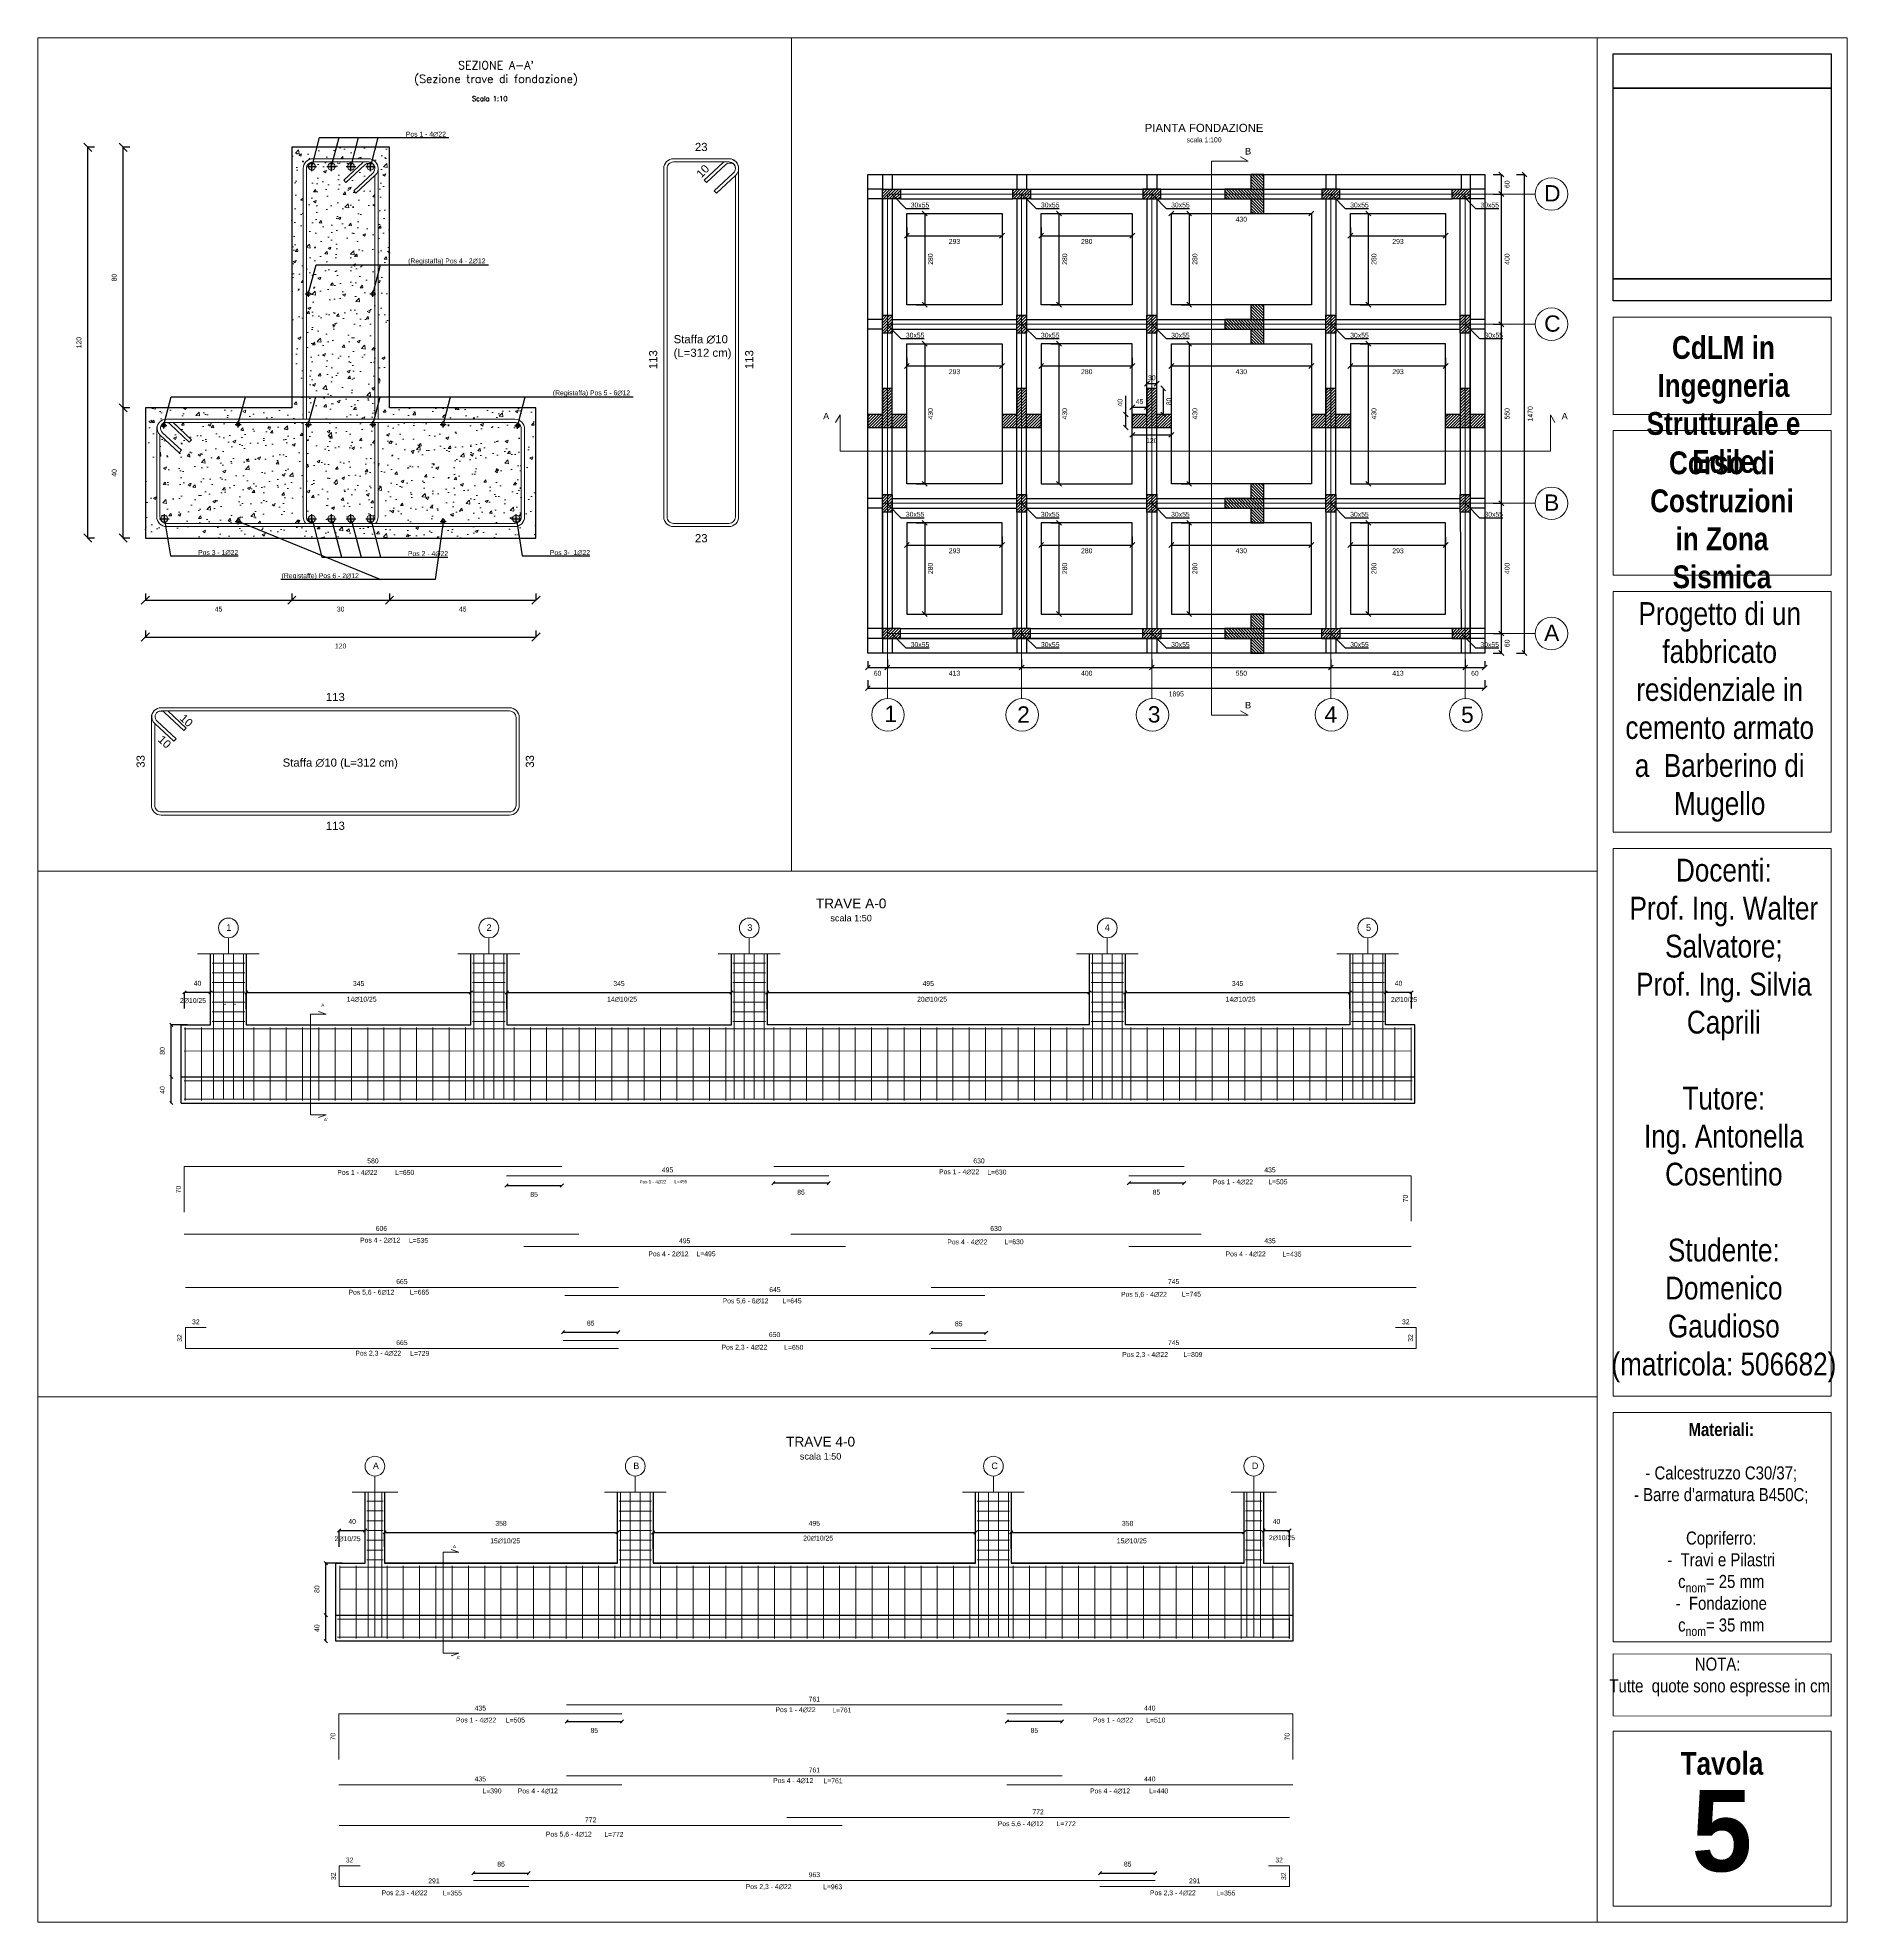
# Paper-space layout 'TAV5' of a CAD drawing. Header units: millimetres. Extents: x 172 to 728, y 6 to 585.
# The model-space entities are those that its viewports show. They can reach past a viewport. Long polylines and large blocks are cut down to what shows.
import ezdxf
from ezdxf import colors
from ezdxf.entities.mleader import LeaderData, LeaderLine
from ezdxf.math import Vec2, Vec3

# ---------------------------------------------------------------- set-up
doc = ezdxf.new("R2010")
doc.units = ezdxf.units.MM
doc.header["$XCLIPFRAME"] = 2
for name, pattern in [('ACAD_ISO02W100', [15, 12, -3]), ('CENTER2', [28.575, 19.05, -3.175, 3.175, -3.175]), ('TRATTOPUNTO', [25.4, 12.7, -6.35, 0, -6.35])]:
    doc.linetypes.add(name, pattern=pattern)
doc.layers.get('0').update_dxf_attribs({"color": 255})
for name, color, linetype, lineweight in [('armature', 5, 'Continuous', 18), ('Cls', 7, 'Continuous', 25), ('fili fissi', 210, 'Continuous', 18), ('fili fissi tratteggiati', 210, 'TRATTOPUNTO', 18), ('quote', 5, 'Continuous', 15), ('reggistaffe', 5, 'Continuous', 18), ('RETINO ARMATURE', 253, 'Continuous', 15), ('retino cls', 251, 'Continuous', 20), ('Scritte', 7, 'Continuous', 15), ('staffe', 10, 'Continuous', 15), ('tratteggio 1 a 50', 230, 'ACAD_ISO02W100', 15)]:
    doc.layers.add(name, color=color, linetype=linetype, lineweight=lineweight)
doc.layers.add('RETINI', color=253, linetype='Continuous')
doc.styles.get("Standard").update_dxf_attribs({"font": 'arial.ttf'})
doc.styles.add('TITOLI 1_100', font='romans.shx', dxfattribs={"height": 25})
doc.styles.add('TITOLI 1_200', font='romans.shx', dxfattribs={"height": 50})
doc.dimstyles.new('per distinte 1 a 10', dxfattribs={"dimtxt": 25, "dimasz": 150, "dimexe": 0.18, "dimexo": 250, "dimgap": 50, "dimtad": 2, "dimdec": 0, "dimlfac": 0.1, "dimzin": 0, "dimdsep": 46, "dimtxsty": 'Standard', "dimblk": 'NONE', "dimcen": 0, "dimse1": 1, "dimse2": 1, "dimsd1": 1, "dimsd2": 1, "dimadec": 0, "dimazin": 0, "dimtfac": 1, "dimtdec": 0, "dimtofl": 0, "dimtmove": 0, "dimatfit": 3, "dimldrblk": 'NONE', "dimfxl": 250, "dimfxlon": 1, "dimtolj": 1, "dimtzin": 0, "dimarcsym": 2})
doc.dimstyles.new('per distinte 1 a 50', dxfattribs={"dimtxt": 75, "dimasz": 150, "dimexe": 0.18, "dimexo": 250, "dimgap": 50, "dimtad": 1, "dimdec": 0, "dimlfac": 0.1, "dimzin": 0, "dimdsep": 46, "dimtxsty": 'Standard', "dimblk": 'NONE', "dimcen": 0, "dimse1": 1, "dimse2": 1, "dimsd1": 1, "dimsd2": 1, "dimadec": 0, "dimazin": 0, "dimtfac": 1, "dimtdec": 0, "dimtix": 1, "dimtofl": 0, "dimtmove": 0, "dimatfit": 3, "dimldrblk": 'NONE', "dimfxl": 250, "dimfxlon": 1, "dimtolj": 1, "dimtzin": 0, "dimarcsym": 2})
doc.dimstyles.new('scala 1 a 10', dxfattribs={"dimtxt": 15, "dimasz": 25, "dimexe": 0.183, "dimexo": 0.1, "dimgap": 20, "dimtad": 2, "dimdec": 0, "dimlfac": 0.1, "dimzin": 0, "dimdsep": 46, "dimtxsty": 'Standard', "dimblk": 'OBLIQUE', "dimcen": -25, "dimadec": 0, "dimazin": 0, "dimtfac": 1, "dimtdec": 0, "dimtofl": 0, "dimtmove": 0, "dimatfit": 3, "dimfxl": 20, "dimfxlon": 1, "dimtolj": 1, "dimtzin": 0, "dimarcsym": 0})
doc.dimstyles.new('scala1 a 100', dxfattribs={"dimtxt": 150, "dimasz": 150, "dimexe": 0.18, "dimexo": 250, "dimgap": 100, "dimtad": 2, "dimdec": 0, "dimlfac": 0.1, "dimzin": 0, "dimdsep": 46, "dimtxsty": 'Standard', "dimblk": 'OBLIQUE', "dimcen": -100, "dimadec": 0, "dimazin": 0, "dimtfac": 1, "dimtdec": 0, "dimtofl": 0, "dimtmove": 0, "dimatfit": 3, "dimfxl": 250, "dimfxlon": 1, "dimtolj": 1, "dimtzin": 0, "dimarcsym": 0})
doc.dimstyles.new('scala1 a 50', dxfattribs={"dimtxt": 75, "dimasz": 50, "dimexe": 0.18, "dimexo": 250, "dimgap": 100, "dimtad": 2, "dimdec": 0, "dimlfac": 0.1, "dimzin": 0, "dimdsep": 46, "dimtxsty": 'Standard', "dimblk": 'OBLIQUE', "dimcen": -100, "dimadec": 0, "dimazin": 0, "dimtfac": 1, "dimtdec": 0, "dimtofl": 0, "dimtmove": 0, "dimatfit": 3, "dimfxl": 250, "dimfxlon": 1, "dimtolj": 1, "dimtzin": 0, "dimarcsym": 0})
picture_1 = doc.add_image_def('image2.jpg', size_in_pixel=(670, 68))
picture_2 = doc.add_image_def('image1.png', size_in_pixel=(484, 252))
pattern_1 = [(50, (-23130.665, -33559.006), (91.092334, -7.969543), [9.525, -104.775]), (355, (-23130.67, -33559.01), (-17.62171, 95.52842), [7.62, -83.82029]), (100.451445, (-23123.074, -33559.67), (73.47062, 87.558876), [8.095004, -89.04512]), (46.1842, (-23130.67, -33533.61), (135.53952, -21.02116), [14.2875, -157.1625]), (96.63556, (-23119.37, -33535.36), (118.70207, 123.71306), [12.14251, -133.5678]), (351.18415, (-23130.67, -33533.6), (118.70207, 123.71306), [11.42998, -125.72987]), (21, (-23117.965, -33539.956), (75.807196, -51.1326), [9.525, -104.775]), (326, (-23117.97, -33539.96), (30.901014, 92.09398), [7.62, -83.82]), (71.451445, (-23111.65, -33544.22), (106.70821, 40.961384), [8.095004, -89.04497]), (37.5, (-23130.665, -33559.006), (1.544302, 42.277519), [0, -82.804, 0, -85.09, 0, -84.1375]), (7.5, (-23130.665, -33559.006), (33.409831, 50.090287), [0, -48.514, 0, -80.899, 0, -32.0675]), (327.5, (-23158.986, -33559.006), (67.795298, -2.864372), [0, -31.75, 0, -99.06, 0, -131.445]), (317.5, (-23171.686, -33559.006), (74.06459, 12.713246), [0, -41.275, 0, -65.786, 0, -93.345])]

# ---------------------------------------------------------------- blocks, each defined once
blk = doc.blocks.new('*U0')
at = {"layer": 'staffe'}
blk.add_lwpolyline([(-250, 0), (250, 0)], dxfattribs=at)
blk = doc.blocks.new('*U1')
at = {"layer": 'armature', "color": 0, "linetype": 'ByBlock', "lineweight": -2, "transparency": 16777216}
for p in [(0, 900), (0, 750), (0, 600), (0, 450), (0, 300), (0, 150), (0, 0)]:
    blk.add_blockref('*U0', p, dxfattribs=at)
blk = doc.blocks.new('*U2')
at = {"layer": 'staffe'}
blk.add_lwpolyline([(-250, 0), (250, 0)], dxfattribs=at)
blk = doc.blocks.new('*U3')
at = {"layer": 'armature', "color": 0, "linetype": 'ByBlock', "lineweight": -2, "transparency": 16777216}
for p in [(0, 900), (0, 750), (0, 600), (0, 450), (0, 300), (0, 150), (0, 0)]:
    blk.add_blockref('*U2', p, dxfattribs=at)
blk = doc.blocks.new('*U6')
at = {"layer": 'staffe'}
blk.add_lwpolyline([(-250, 0), (250, 0)], dxfattribs=at)
blk = doc.blocks.new('*U7')
at = {"layer": 'armature', "color": 0, "linetype": 'ByBlock', "lineweight": -2, "transparency": 16777216}
for p in [(0, 900), (0, 750), (0, 600), (0, 450), (0, 300), (0, 150), (0, 0)]:
    blk.add_blockref('*U6', p, dxfattribs=at)
blk = doc.blocks.new('*U8')
at = {"layer": 'staffe'}
blk.add_lwpolyline([(-250, 0), (250, 0)], dxfattribs=at)
blk = doc.blocks.new('*U9')
at = {"layer": 'armature', "color": 0, "linetype": 'ByBlock', "lineweight": -2, "transparency": 16777216}
for p in [(0, 900), (0, 750), (0, 600), (0, 450), (0, 300), (0, 150), (0, 0)]:
    blk.add_blockref('*U8', p, dxfattribs=at)
blk = doc.blocks.new('*U10')
at = {"layer": 'staffe'}
blk.add_lwpolyline([(-250, 0), (250, 0)], dxfattribs=at)
blk = doc.blocks.new('*U11')
at = {"layer": 'armature', "color": 0, "linetype": 'ByBlock', "lineweight": -2, "transparency": 16777216}
for p in [(0, 900), (0, 750), (0, 600), (0, 450), (0, 300), (0, 150), (0, 0)]:
    blk.add_blockref('*U10', p, dxfattribs=at)
blk = doc.blocks.new('*U4')
at = {"layer": 'staffe'}
blk.add_lwpolyline([(0, 560), (0, -560)], dxfattribs=at)
blk = doc.blocks.new('*U5')
at = {"layer": 'armature', "color": 0, "linetype": 'ByBlock', "lineweight": -2, "transparency": 16777216}
for p in [(0, 0), (250, 0), (500, 0), (750, 0), (1000, 0), (1250, 0), (1500, 0), (1750, 0), (2000, 0), (2250, 0), (2500, 0), (2750, 0), (3000, 0), (3250, 0)]:
    blk.add_blockref('*U4', p, dxfattribs=at)
blk = doc.blocks.new('*U12')
at = {"layer": 'staffe'}
blk.add_lwpolyline([(0, 560), (0, -560)], dxfattribs=at)
blk = doc.blocks.new('*U13')
at = {"layer": 'armature', "color": 0, "linetype": 'ByBlock', "lineweight": -2, "transparency": 16777216}
for p in [(0, 0), (250, 0), (500, 0), (750, 0), (1000, 0), (1250, 0), (1500, 0), (1750, 0), (2000, 0), (2250, 0), (2500, 0), (2750, 0), (3000, 0), (3250, 0)]:
    blk.add_blockref('*U12', p, dxfattribs=at)
blk = doc.blocks.new('*U14')
at = {"layer": 'staffe'}
blk.add_lwpolyline([(0, 560), (0, -560)], dxfattribs=at)
blk = doc.blocks.new('*U15')
at = {"layer": 'armature', "color": 0, "linetype": 'ByBlock', "lineweight": -2, "transparency": 16777216}
for p in [(0, 0), (250, 0), (500, 0), (750, 0), (1000, 0), (1250, 0), (1500, 0), (1750, 0), (2000, 0), (2250, 0), (2500, 0), (2750, 0), (3000, 0), (3250, 0), (3500, 0), (3750, 0), (4000, 0), (4250, 0), (4500, 0), (4750, 0)]:
    blk.add_blockref('*U14', p, dxfattribs=at)
blk = doc.blocks.new('*U16')
at = {"layer": 'staffe'}
blk.add_lwpolyline([(0, 560), (0, -560)], dxfattribs=at)
blk = doc.blocks.new('*U17')
at = {"layer": 'armature', "color": 0, "linetype": 'ByBlock', "lineweight": -2, "transparency": 16777216}
for p in [(0, 0), (250, 0), (500, 0), (750, 0), (1000, 0), (1250, 0), (1500, 0), (1750, 0), (2000, 0), (2250, 0), (2500, 0), (2750, 0), (3000, 0), (3250, 0)]:
    blk.add_blockref('*U16', p, dxfattribs=at)
blk = doc.blocks.new('_Oblique')
at = {"color": 0, "linetype": 'ByBlock', "lineweight": -2}
blk.add_line((-0.5, -0.5), (0.5, 0.5), dxfattribs=at)
blk = doc.blocks.new('*D18')
at = {"layer": 'Defpoints', "color": 0, "transparency": 16777216}
for p in [(-103382.1, 46072.5), (-99257.1, 46072.5), (-99257.1, 45029.1)]:
    blk.add_point(p, dxfattribs=at)
at = {"layer": 'quote', "color": 0, "lineweight": -2, "transparency": 16777216}
for p, q in [((-103382.1, 45279.1), (-103382.1, 45028.9)), ((-99257.1, 45279.1), (-99257.1, 45028.9)), ((-103382.1, 45029.1), (-99257.1, 45029.1))]:
    blk.add_line(p, q, dxfattribs=at)
at = {"layer": 'quote', "color": 0, "lineweight": -2, "transparency": 16777216, "xscale": 150, "yscale": 150, "zscale": 150, "rotation": 180}
blk.add_blockref('_Oblique', (-103382.1, 45029.1), dxfattribs=at)
at = {"layer": 'quote', "color": 0, "lineweight": -2, "transparency": 16777216, "xscale": 150, "yscale": 150, "zscale": 150}
blk.add_blockref('_Oblique', (-99257.1, 45029.1), dxfattribs=at)
at = {"layer": 'quote', "color": 0, "transparency": 16777216, "insert": (-101319.6, 44852.5), "char_height": 150, "attachment_point": 5}
blk.add_mtext('\\A1;413', dxfattribs=at)
blk = doc.blocks.new('*D20')
at = {"layer": 'Defpoints', "color": 0, "transparency": 16777216}
for p in [(-99257.1, 46072.5), (-95257.1, 46072.5), (-95257.1, 45029.1)]:
    blk.add_point(p, dxfattribs=at)
at = {"layer": 'quote', "color": 0, "lineweight": -2, "transparency": 16777216}
for p, q in [((-99257.1, 45279.1), (-99257.1, 45028.9)), ((-95257.1, 45279.1), (-95257.1, 45028.9)), ((-99257.1, 45029.1), (-95257.1, 45029.1))]:
    blk.add_line(p, q, dxfattribs=at)
at = {"layer": 'quote', "color": 0, "lineweight": -2, "transparency": 16777216, "xscale": 150, "yscale": 150, "zscale": 150, "rotation": 180}
blk.add_blockref('_Oblique', (-99257.1, 45029.1), dxfattribs=at)
at = {"layer": 'quote', "color": 0, "lineweight": -2, "transparency": 16777216, "xscale": 150, "yscale": 150, "zscale": 150}
blk.add_blockref('_Oblique', (-95257.1, 45029.1), dxfattribs=at)
at = {"layer": 'quote', "color": 0, "transparency": 16777216, "insert": (-97257.1, 44852.5), "char_height": 150, "attachment_point": 5}
blk.add_mtext('\\A1;400', dxfattribs=at)
blk = doc.blocks.new('*D21')
at = {"layer": 'Defpoints', "color": 0, "transparency": 16777216}
for p in [(-95257.1, 46072.5), (-89757.1, 46072.5), (-89757.1, 45029.1)]:
    blk.add_point(p, dxfattribs=at)
at = {"layer": 'quote', "color": 0, "lineweight": -2, "transparency": 16777216}
for p, q in [((-95257.1, 45279.1), (-95257.1, 45028.9)), ((-89757.1, 45279.1), (-89757.1, 45028.9)), ((-95257.1, 45029.1), (-89757.1, 45029.1))]:
    blk.add_line(p, q, dxfattribs=at)
at = {"layer": 'quote', "color": 0, "lineweight": -2, "transparency": 16777216, "xscale": 150, "yscale": 150, "zscale": 150, "rotation": 180}
blk.add_blockref('_Oblique', (-95257.1, 45029.1), dxfattribs=at)
at = {"layer": 'quote', "color": 0, "lineweight": -2, "transparency": 16777216, "xscale": 150, "yscale": 150, "zscale": 150}
blk.add_blockref('_Oblique', (-89757.1, 45029.1), dxfattribs=at)
at = {"layer": 'quote', "color": 0, "transparency": 16777216, "insert": (-92507.1, 44852.5), "char_height": 150, "attachment_point": 5}
blk.add_mtext('\\A1;550', dxfattribs=at)
blk = doc.blocks.new('*D22')
at = {"layer": 'Defpoints', "color": 0, "transparency": 16777216}
for p in [(-89757.1, 46072.5), (-85632.1, 46072.5), (-85632.1, 45029.1)]:
    blk.add_point(p, dxfattribs=at)
at = {"layer": 'quote', "color": 0, "lineweight": -2, "transparency": 16777216}
for p, q in [((-89757.1, 45279.1), (-89757.1, 45028.9)), ((-85632.1, 45279.1), (-85632.1, 45028.9)), ((-89757.1, 45029.1), (-85632.1, 45029.1))]:
    blk.add_line(p, q, dxfattribs=at)
at = {"layer": 'quote', "color": 0, "lineweight": -2, "transparency": 16777216, "xscale": 150, "yscale": 150, "zscale": 150, "rotation": 180}
blk.add_blockref('_Oblique', (-89757.1, 45029.1), dxfattribs=at)
at = {"layer": 'quote', "color": 0, "lineweight": -2, "transparency": 16777216, "xscale": 150, "yscale": 150, "zscale": 150}
blk.add_blockref('_Oblique', (-85632.1, 45029.1), dxfattribs=at)
at = {"layer": 'quote', "color": 0, "transparency": 16777216, "insert": (-87694.6, 44852.5), "char_height": 150, "attachment_point": 5}
blk.add_mtext('\\A1;413', dxfattribs=at)
blk = doc.blocks.new('*D23')
at = {"layer": 'Defpoints', "color": 0, "transparency": 16777216}
for p in [(-85632.1, 50072.5), (-84519.7, 50072.5), (-85632.1, 46072.5)]:
    blk.add_point(p, dxfattribs=at)
at = {"layer": 'quote', "color": 0, "lineweight": -2, "transparency": 16777216}
for p, q in [((-84769.7, 50072.5), (-84519.5, 50072.5)), ((-84519.7, 46072.5), (-84519.7, 50072.5)), ((-84769.7, 46072.5), (-84519.5, 46072.5))]:
    blk.add_line(p, q, dxfattribs=at)
at = {"layer": 'quote', "color": 0, "lineweight": -2, "transparency": 16777216, "xscale": 150, "yscale": 150, "zscale": 150}
for p, rotation in [((-84519.7, 50072.5), 90), ((-84519.7, 46072.5), 270)]:
    blk.add_blockref('_Oblique', p, dxfattribs=dict(at, rotation=rotation))
at = {"layer": 'quote', "color": 0, "transparency": 16777216, "insert": (-84343.1, 48072.5), "char_height": 150, "attachment_point": 5, "rotation": 90}
blk.add_mtext('\\A1;400', dxfattribs=at)
blk = doc.blocks.new('*D24')
at = {"layer": 'Defpoints', "color": 0, "transparency": 16777216}
for p in [(-85632.1, 55572.5), (-84519.7, 55572.5), (-85632.1, 50072.5)]:
    blk.add_point(p, dxfattribs=at)
at = {"layer": 'quote', "color": 0, "lineweight": -2, "transparency": 16777216}
for p, q in [((-84769.7, 55572.5), (-84519.5, 55572.5)), ((-84519.7, 50072.5), (-84519.7, 55572.5)), ((-84769.7, 50072.5), (-84519.5, 50072.5))]:
    blk.add_line(p, q, dxfattribs=at)
at = {"layer": 'quote', "color": 0, "lineweight": -2, "transparency": 16777216, "xscale": 150, "yscale": 150, "zscale": 150}
for p, rotation in [((-84519.7, 55572.5), 90), ((-84519.7, 50072.5), 270)]:
    blk.add_blockref('_Oblique', p, dxfattribs=dict(at, rotation=rotation))
at = {"layer": 'quote', "color": 0, "transparency": 16777216, "insert": (-84343.1, 52822.5), "char_height": 150, "attachment_point": 5, "rotation": 90}
blk.add_mtext('\\A1;550', dxfattribs=at)
blk = doc.blocks.new('*D25')
at = {"layer": 'Defpoints', "color": 0, "transparency": 16777216}
for p in [(-85632.1, 59572.5), (-84519.7, 59572.5), (-85632.1, 55572.5)]:
    blk.add_point(p, dxfattribs=at)
at = {"layer": 'quote', "color": 0, "lineweight": -2, "transparency": 16777216}
for p, q in [((-84769.7, 59572.5), (-84519.5, 59572.5)), ((-84519.7, 55572.5), (-84519.7, 59572.5)), ((-84769.7, 55572.5), (-84519.5, 55572.5))]:
    blk.add_line(p, q, dxfattribs=at)
at = {"layer": 'quote', "color": 0, "lineweight": -2, "transparency": 16777216, "xscale": 150, "yscale": 150, "zscale": 150}
for p, rotation in [((-84519.7, 59572.5), 90), ((-84519.7, 55572.5), 270)]:
    blk.add_blockref('_Oblique', p, dxfattribs=dict(at, rotation=rotation))
at = {"layer": 'quote', "color": 0, "transparency": 16777216, "insert": (-84343.1, 57572.5), "char_height": 150, "attachment_point": 5, "rotation": 90}
blk.add_mtext('\\A1;400', dxfattribs=at)
blk = doc.blocks.new('*D26')
at = {"layer": 'Defpoints', "color": 0, "transparency": 16777216}
for p in [(-85032.1, 60172.5), (-84519.7, 60172.5), (-85632.1, 59572.5)]:
    blk.add_point(p, dxfattribs=at)
at = {"layer": 'quote', "color": 0, "lineweight": -2, "transparency": 16777216}
for p, q in [((-84769.7, 60172.5), (-84519.5, 60172.5)), ((-84519.7, 59572.5), (-84519.7, 60172.5)), ((-84769.7, 59572.5), (-84519.5, 59572.5))]:
    blk.add_line(p, q, dxfattribs=at)
at = {"layer": 'quote', "color": 0, "lineweight": -2, "transparency": 16777216, "xscale": 150, "yscale": 150, "zscale": 150}
for p, rotation in [((-84519.7, 60172.5), 90), ((-84519.7, 59572.5), 270)]:
    blk.add_blockref('_Oblique', p, dxfattribs=dict(at, rotation=rotation))
at = {"layer": 'quote', "color": 0, "transparency": 16777216, "insert": (-84343.1, 59872.5), "char_height": 150, "attachment_point": 5, "rotation": 90}
blk.add_mtext('\\A1;60', dxfattribs=at)
blk = doc.blocks.new('*D27')
at = {"layer": 'Defpoints', "color": 0, "transparency": 16777216}
for p in [(-85032.1, 46072.5), (-84519.5, 46072.5), (-85032.1, 45472.5)]:
    blk.add_point(p, dxfattribs=at)
at = {"layer": 'quote', "color": 0, "lineweight": -2, "transparency": 16777216}
for p, q in [((-84769.5, 46072.5), (-84519.4, 46072.5)), ((-84519.5, 45472.5), (-84519.5, 46072.5)), ((-84769.5, 45472.5), (-84519.4, 45472.5))]:
    blk.add_line(p, q, dxfattribs=at)
at = {"layer": 'quote', "color": 0, "lineweight": -2, "transparency": 16777216, "xscale": 150, "yscale": 150, "zscale": 150}
for p, rotation in [((-84519.5, 46072.5), 90), ((-84519.5, 45472.5), 270)]:
    blk.add_blockref('_Oblique', p, dxfattribs=dict(at, rotation=rotation))
at = {"layer": 'quote', "color": 0, "transparency": 16777216, "insert": (-84342.9, 45772.5), "char_height": 150, "attachment_point": 5, "rotation": 90}
blk.add_mtext('\\A1;60', dxfattribs=at)
blk = doc.blocks.new('*D28')
at = {"layer": 'Defpoints', "color": 0, "transparency": 16777216}
for p in [(-85032.1, 45472.5), (-85632.1, 45028.9), (-85032.1, 45028.6)]:
    blk.add_point(p, dxfattribs=at)
at = {"layer": 'quote', "color": 0, "lineweight": -2, "transparency": 16777216}
for p, q in [((-85032.1, 45222.5), (-85032.1, 45028.4)), ((-85632.1, 45028.6), (-85632.1, 45028.4)), ((-85632.1, 45028.6), (-85032.1, 45028.6))]:
    blk.add_line(p, q, dxfattribs=at)
at = {"layer": 'quote', "color": 0, "lineweight": -2, "transparency": 16777216, "xscale": 150, "yscale": 150, "zscale": 150, "rotation": 180}
blk.add_blockref('_Oblique', (-85632.1, 45028.6), dxfattribs=at)
at = {"layer": 'quote', "color": 0, "lineweight": -2, "transparency": 16777216, "xscale": 150, "yscale": 150, "zscale": 150}
blk.add_blockref('_Oblique', (-85032.1, 45028.6), dxfattribs=at)
at = {"layer": 'quote', "color": 0, "transparency": 16777216, "insert": (-85332.1, 44852), "char_height": 150, "attachment_point": 5}
blk.add_mtext('\\A1;60', dxfattribs=at)
blk = doc.blocks.new('*D29')
at = {"layer": 'Defpoints', "color": 0, "transparency": 16777216}
for p in [(-103982.1, 45472.5), (-103382.1, 45472.5), (-103382.1, 45029.1)]:
    blk.add_point(p, dxfattribs=at)
at = {"layer": 'quote', "color": 0, "lineweight": -2, "transparency": 16777216}
for p, q in [((-103982.1, 45222.5), (-103982.1, 45028.9)), ((-103382.1, 45222.5), (-103382.1, 45028.9)), ((-103982.1, 45029.1), (-103382.1, 45029.1))]:
    blk.add_line(p, q, dxfattribs=at)
at = {"layer": 'quote', "color": 0, "lineweight": -2, "transparency": 16777216, "xscale": 150, "yscale": 150, "zscale": 150, "rotation": 180}
blk.add_blockref('_Oblique', (-103982.1, 45029.1), dxfattribs=at)
at = {"layer": 'quote', "color": 0, "lineweight": -2, "transparency": 16777216, "xscale": 150, "yscale": 150, "zscale": 150}
blk.add_blockref('_Oblique', (-103382.1, 45029.1), dxfattribs=at)
at = {"layer": 'quote', "color": 0, "transparency": 16777216, "insert": (-103682.1, 44852.5), "char_height": 150, "attachment_point": 5}
blk.add_mtext('\\A1;60', dxfattribs=at)
blk = doc.blocks.new('*D30')
at = {"layer": 'Defpoints', "color": 0, "transparency": 16777216}
for p in [(-103982.1, 45472.5), (-85032.1, 45472.5), (-85032.1, 44393.5)]:
    blk.add_point(p, dxfattribs=at)
at = {"layer": 'quote', "color": 0, "lineweight": -2, "transparency": 16777216}
for p, q in [((-103982.1, 44643.5), (-103982.1, 44393.3)), ((-85032.1, 44643.5), (-85032.1, 44393.3)), ((-103982.1, 44393.5), (-85032.1, 44393.5))]:
    blk.add_line(p, q, dxfattribs=at)
at = {"layer": 'quote', "color": 0, "lineweight": -2, "transparency": 16777216, "xscale": 150, "yscale": 150, "zscale": 150, "rotation": 180}
blk.add_blockref('_Oblique', (-103982.1, 44393.5), dxfattribs=at)
at = {"layer": 'quote', "color": 0, "lineweight": -2, "transparency": 16777216, "xscale": 150, "yscale": 150, "zscale": 150}
blk.add_blockref('_Oblique', (-85032.1, 44393.5), dxfattribs=at)
at = {"layer": 'quote', "color": 0, "transparency": 16777216, "insert": (-94507.1, 44216.9), "char_height": 150, "attachment_point": 5}
blk.add_mtext('\\A1;1895', dxfattribs=at)
blk = doc.blocks.new('*D31')
at = {"layer": 'Defpoints', "color": 0, "transparency": 16777216}
for p in [(-85032.1, 60172.5), (-83809.4, 60172.5), (-85032.1, 45472.5)]:
    blk.add_point(p, dxfattribs=at)
at = {"layer": 'quote', "color": 0, "lineweight": -2, "transparency": 16777216}
for p, q in [((-84059.4, 60172.5), (-83809.2, 60172.5)), ((-83809.4, 45472.5), (-83809.4, 60172.5)), ((-84059.4, 45472.5), (-83809.2, 45472.5))]:
    blk.add_line(p, q, dxfattribs=at)
at = {"layer": 'quote', "color": 0, "lineweight": -2, "transparency": 16777216, "xscale": 150, "yscale": 150, "zscale": 150}
for p, rotation in [((-83809.4, 60172.5), 90), ((-83809.4, 45472.5), 270)]:
    blk.add_blockref('_Oblique', p, dxfattribs=dict(at, rotation=rotation))
at = {"layer": 'quote', "color": 0, "transparency": 16777216, "insert": (-83632.8, 52822.5), "char_height": 150, "attachment_point": 5, "rotation": 90}
blk.add_mtext('\\A1;1470', dxfattribs=at)
blk = doc.blocks.new('*D32')
at = {"layer": 'Defpoints', "color": 0, "transparency": 16777216}
for p in [(-102782.1, 58972.5), (-99857.1, 58972.5), (-99857.1, 58290.6)]:
    blk.add_point(p, dxfattribs=at)
at = {"layer": 'quote', "color": 0, "lineweight": -2, "transparency": 16777216}
for p, q in [((-102782.1, 58540.6), (-102782.1, 58290.4)), ((-99857.1, 58540.6), (-99857.1, 58290.4)), ((-102782.1, 58290.6), (-99857.1, 58290.6))]:
    blk.add_line(p, q, dxfattribs=at)
at = {"layer": 'quote', "color": 0, "lineweight": -2, "transparency": 16777216, "xscale": 150, "yscale": 150, "zscale": 150, "rotation": 180}
blk.add_blockref('_Oblique', (-102782.1, 58290.6), dxfattribs=at)
at = {"layer": 'quote', "color": 0, "lineweight": -2, "transparency": 16777216, "xscale": 150, "yscale": 150, "zscale": 150}
blk.add_blockref('_Oblique', (-99857.1, 58290.6), dxfattribs=at)
at = {"layer": 'quote', "color": 0, "transparency": 16777216, "insert": (-101319.6, 58114), "char_height": 150, "attachment_point": 5}
blk.add_mtext('\\A1;293', dxfattribs=at)
blk = doc.blocks.new('*D33')
at = {"layer": 'Defpoints', "color": 0, "transparency": 16777216}
for p in [(-102782.1, 58972.5), (-102782.1, 56172.5), (-102234.4, 56172.5)]:
    blk.add_point(p, dxfattribs=at)
at = {"layer": 'quote', "color": 0, "lineweight": -2, "transparency": 16777216}
for p, q in [((-102484.4, 58972.5), (-102234.3, 58972.5)), ((-102234.4, 58972.5), (-102234.4, 56172.5)), ((-102484.4, 56172.5), (-102234.3, 56172.5))]:
    blk.add_line(p, q, dxfattribs=at)
at = {"layer": 'quote', "color": 0, "lineweight": -2, "transparency": 16777216, "xscale": 150, "yscale": 150, "zscale": 150}
for p, rotation in [((-102234.4, 58972.5), 90), ((-102234.4, 56172.5), 270)]:
    blk.add_blockref('_Oblique', p, dxfattribs=dict(at, rotation=rotation))
at = {"layer": 'quote', "color": 0, "transparency": 16777216, "insert": (-102057.9, 57572.5), "char_height": 150, "attachment_point": 5, "rotation": 90}
blk.add_mtext('\\A1;280', dxfattribs=at)
blk = doc.blocks.new('*D34')
at = {"layer": 'Defpoints', "color": 0, "transparency": 16777216}
for p in [(-98657.1, 58972.5), (-95857.1, 58972.5), (-95857.1, 58291.1)]:
    blk.add_point(p, dxfattribs=at)
at = {"layer": 'quote', "color": 0, "lineweight": -2, "transparency": 16777216}
for p, q in [((-98657.1, 58541.1), (-98657.1, 58290.9)), ((-95857.1, 58541.1), (-95857.1, 58290.9)), ((-98657.1, 58291.1), (-95857.1, 58291.1))]:
    blk.add_line(p, q, dxfattribs=at)
at = {"layer": 'quote', "color": 0, "lineweight": -2, "transparency": 16777216, "xscale": 150, "yscale": 150, "zscale": 150, "rotation": 180}
blk.add_blockref('_Oblique', (-98657.1, 58291.1), dxfattribs=at)
at = {"layer": 'quote', "color": 0, "lineweight": -2, "transparency": 16777216, "xscale": 150, "yscale": 150, "zscale": 150}
blk.add_blockref('_Oblique', (-95857.1, 58291.1), dxfattribs=at)
at = {"layer": 'quote', "color": 0, "transparency": 16777216, "insert": (-97257.1, 58114.5), "char_height": 150, "attachment_point": 5}
blk.add_mtext('\\A1;280', dxfattribs=at)
blk = doc.blocks.new('*D35')
at = {"layer": 'Defpoints', "color": 0, "transparency": 16777216}
for p in [(-98657.1, 58972.5), (-98657.1, 56172.5), (-98109.4, 56172.5)]:
    blk.add_point(p, dxfattribs=at)
at = {"layer": 'quote', "color": 0, "lineweight": -2, "transparency": 16777216}
for p, q in [((-98359.4, 58972.5), (-98109.3, 58972.5)), ((-98109.4, 58972.5), (-98109.4, 56172.5)), ((-98359.4, 56172.5), (-98109.3, 56172.5))]:
    blk.add_line(p, q, dxfattribs=at)
at = {"layer": 'quote', "color": 0, "lineweight": -2, "transparency": 16777216, "xscale": 150, "yscale": 150, "zscale": 150}
for p, rotation in [((-98109.4, 58972.5), 90), ((-98109.4, 56172.5), 270)]:
    blk.add_blockref('_Oblique', p, dxfattribs=dict(at, rotation=rotation))
at = {"layer": 'quote', "color": 0, "transparency": 16777216, "insert": (-97932.9, 57572.5), "char_height": 150, "attachment_point": 5, "rotation": 90}
blk.add_mtext('\\A1;280', dxfattribs=at)
blk = doc.blocks.new('*D36')
at = {"layer": 'Defpoints', "color": 0, "transparency": 16777216}
for p in [(-94657.1, 58972.5), (-94657.1, 56172.5), (-94109.4, 56172.5)]:
    blk.add_point(p, dxfattribs=at)
at = {"layer": 'quote', "color": 0, "lineweight": -2, "transparency": 16777216}
for p, q in [((-94359.4, 58972.5), (-94109.3, 58972.5)), ((-94109.4, 58972.5), (-94109.4, 56172.5)), ((-94359.4, 56172.5), (-94109.3, 56172.5))]:
    blk.add_line(p, q, dxfattribs=at)
at = {"layer": 'quote', "color": 0, "lineweight": -2, "transparency": 16777216, "xscale": 150, "yscale": 150, "zscale": 150}
for p, rotation in [((-94109.4, 58972.5), 90), ((-94109.4, 56172.5), 270)]:
    blk.add_blockref('_Oblique', p, dxfattribs=dict(at, rotation=rotation))
at = {"layer": 'quote', "color": 0, "transparency": 16777216, "insert": (-93932.9, 57572.5), "char_height": 150, "attachment_point": 5, "rotation": 90}
blk.add_mtext('\\A1;280', dxfattribs=at)
blk = doc.blocks.new('*D37')
at = {"layer": 'Defpoints', "color": 0, "transparency": 16777216}
for p in [(-89157.1, 58972.5), (-89157.1, 56172.5), (-88609.4, 56172.5)]:
    blk.add_point(p, dxfattribs=at)
at = {"layer": 'quote', "color": 0, "lineweight": -2, "transparency": 16777216}
for p, q in [((-88859.4, 58972.5), (-88609.3, 58972.5)), ((-88609.4, 58972.5), (-88609.4, 56172.5)), ((-88859.4, 56172.5), (-88609.3, 56172.5))]:
    blk.add_line(p, q, dxfattribs=at)
at = {"layer": 'quote', "color": 0, "lineweight": -2, "transparency": 16777216, "xscale": 150, "yscale": 150, "zscale": 150}
for p, rotation in [((-88609.4, 58972.5), 90), ((-88609.4, 56172.5), 270)]:
    blk.add_blockref('_Oblique', p, dxfattribs=dict(at, rotation=rotation))
at = {"layer": 'quote', "color": 0, "transparency": 16777216, "insert": (-88432.9, 57572.5), "char_height": 150, "attachment_point": 5, "rotation": 90}
blk.add_mtext('\\A1;280', dxfattribs=at)
blk = doc.blocks.new('*D38')
at = {"layer": 'Defpoints', "color": 0, "transparency": 16777216}
for p in [(-102782.1, 54972.5), (-102782.1, 50672.5), (-102234.4, 50672.5)]:
    blk.add_point(p, dxfattribs=at)
at = {"layer": 'quote', "color": 0, "lineweight": -2, "transparency": 16777216}
for p, q in [((-102484.4, 54972.5), (-102234.3, 54972.5)), ((-102234.4, 54972.5), (-102234.4, 50672.5)), ((-102484.4, 50672.5), (-102234.3, 50672.5))]:
    blk.add_line(p, q, dxfattribs=at)
at = {"layer": 'quote', "color": 0, "lineweight": -2, "transparency": 16777216, "xscale": 150, "yscale": 150, "zscale": 150}
for p, rotation in [((-102234.4, 54972.5), 90), ((-102234.4, 50672.5), 270)]:
    blk.add_blockref('_Oblique', p, dxfattribs=dict(at, rotation=rotation))
at = {"layer": 'quote', "color": 0, "transparency": 16777216, "insert": (-102057.8, 52822.5), "char_height": 150, "attachment_point": 5, "rotation": 90}
blk.add_mtext('\\A1;430', dxfattribs=at)
blk = doc.blocks.new('*D39')
at = {"layer": 'Defpoints', "color": 0, "transparency": 16777216}
for p in [(-98657.1, 54972.5), (-98657.1, 50672.5), (-98109.4, 50672.5)]:
    blk.add_point(p, dxfattribs=at)
at = {"layer": 'quote', "color": 0, "lineweight": -2, "transparency": 16777216}
for p, q in [((-98359.4, 54972.5), (-98109.3, 54972.5)), ((-98109.4, 54972.5), (-98109.4, 50672.5)), ((-98359.4, 50672.5), (-98109.3, 50672.5))]:
    blk.add_line(p, q, dxfattribs=at)
at = {"layer": 'quote', "color": 0, "lineweight": -2, "transparency": 16777216, "xscale": 150, "yscale": 150, "zscale": 150}
for p, rotation in [((-98109.4, 54972.5), 90), ((-98109.4, 50672.5), 270)]:
    blk.add_blockref('_Oblique', p, dxfattribs=dict(at, rotation=rotation))
at = {"layer": 'quote', "color": 0, "transparency": 16777216, "insert": (-97932.8, 52822.5), "char_height": 150, "attachment_point": 5, "rotation": 90}
blk.add_mtext('\\A1;430', dxfattribs=at)
blk = doc.blocks.new('*D40')
at = {"layer": 'Defpoints', "color": 0, "transparency": 16777216}
for p in [(-94657.1, 54972.5), (-94657.1, 50672.5), (-94109.4, 50672.5)]:
    blk.add_point(p, dxfattribs=at)
at = {"layer": 'quote', "color": 0, "lineweight": -2, "transparency": 16777216}
for p, q in [((-94359.4, 54972.5), (-94109.3, 54972.5)), ((-94109.4, 54972.5), (-94109.4, 50672.5)), ((-94359.4, 50672.5), (-94109.3, 50672.5))]:
    blk.add_line(p, q, dxfattribs=at)
at = {"layer": 'quote', "color": 0, "lineweight": -2, "transparency": 16777216, "xscale": 150, "yscale": 150, "zscale": 150}
for p, rotation in [((-94109.4, 54972.5), 90), ((-94109.4, 50672.5), 270)]:
    blk.add_blockref('_Oblique', p, dxfattribs=dict(at, rotation=rotation))
at = {"layer": 'quote', "color": 0, "transparency": 16777216, "insert": (-93932.8, 52822.5), "char_height": 150, "attachment_point": 5, "rotation": 90}
blk.add_mtext('\\A1;430', dxfattribs=at)
blk = doc.blocks.new('*D41')
at = {"layer": 'Defpoints', "color": 0, "transparency": 16777216}
for p in [(-89157.1, 54972.5), (-89157.1, 50672.5), (-88609.4, 50672.5)]:
    blk.add_point(p, dxfattribs=at)
at = {"layer": 'quote', "color": 0, "lineweight": -2, "transparency": 16777216}
for p, q in [((-88859.4, 54972.5), (-88609.3, 54972.5)), ((-88609.4, 54972.5), (-88609.4, 50672.5)), ((-88859.4, 50672.5), (-88609.3, 50672.5))]:
    blk.add_line(p, q, dxfattribs=at)
at = {"layer": 'quote', "color": 0, "lineweight": -2, "transparency": 16777216, "xscale": 150, "yscale": 150, "zscale": 150}
for p, rotation in [((-88609.4, 54972.5), 90), ((-88609.4, 50672.5), 270)]:
    blk.add_blockref('_Oblique', p, dxfattribs=dict(at, rotation=rotation))
at = {"layer": 'quote', "color": 0, "transparency": 16777216, "insert": (-88432.8, 52822.5), "char_height": 150, "attachment_point": 5, "rotation": 90}
blk.add_mtext('\\A1;430', dxfattribs=at)
blk = doc.blocks.new('*D42')
at = {"layer": 'Defpoints', "color": 0, "transparency": 16777216}
for p in [(-102782.1, 49472.5), (-102782.1, 46672.5), (-102234.4, 46672.5)]:
    blk.add_point(p, dxfattribs=at)
at = {"layer": 'quote', "color": 0, "lineweight": -2, "transparency": 16777216}
for p, q in [((-102484.4, 49472.5), (-102234.3, 49472.5)), ((-102234.4, 49472.5), (-102234.4, 46672.5)), ((-102484.4, 46672.5), (-102234.3, 46672.5))]:
    blk.add_line(p, q, dxfattribs=at)
at = {"layer": 'quote', "color": 0, "lineweight": -2, "transparency": 16777216, "xscale": 150, "yscale": 150, "zscale": 150}
for p, rotation in [((-102234.4, 49472.5), 90), ((-102234.4, 46672.5), 270)]:
    blk.add_blockref('_Oblique', p, dxfattribs=dict(at, rotation=rotation))
at = {"layer": 'quote', "color": 0, "transparency": 16777216, "insert": (-102057.9, 48072.5), "char_height": 150, "attachment_point": 5, "rotation": 90}
blk.add_mtext('\\A1;280', dxfattribs=at)
blk = doc.blocks.new('*D43')
at = {"layer": 'Defpoints', "color": 0, "transparency": 16777216}
for p in [(-98657.1, 49472.5), (-98657.1, 46672.5), (-98109.4, 46672.5)]:
    blk.add_point(p, dxfattribs=at)
at = {"layer": 'quote', "color": 0, "lineweight": -2, "transparency": 16777216}
for p, q in [((-98359.4, 49472.5), (-98109.3, 49472.5)), ((-98109.4, 49472.5), (-98109.4, 46672.5)), ((-98359.4, 46672.5), (-98109.3, 46672.5))]:
    blk.add_line(p, q, dxfattribs=at)
at = {"layer": 'quote', "color": 0, "lineweight": -2, "transparency": 16777216, "xscale": 150, "yscale": 150, "zscale": 150}
for p, rotation in [((-98109.4, 49472.5), 90), ((-98109.4, 46672.5), 270)]:
    blk.add_blockref('_Oblique', p, dxfattribs=dict(at, rotation=rotation))
at = {"layer": 'quote', "color": 0, "transparency": 16777216, "insert": (-97932.9, 48072.5), "char_height": 150, "attachment_point": 5, "rotation": 90}
blk.add_mtext('\\A1;280', dxfattribs=at)
blk = doc.blocks.new('*D44')
at = {"layer": 'Defpoints', "color": 0, "transparency": 16777216}
for p in [(-94657.1, 49472.5), (-94657.1, 46672.5), (-94109.4, 46672.5)]:
    blk.add_point(p, dxfattribs=at)
at = {"layer": 'quote', "color": 0, "lineweight": -2, "transparency": 16777216}
for p, q in [((-94359.4, 49472.5), (-94109.3, 49472.5)), ((-94109.4, 49472.5), (-94109.4, 46672.5)), ((-94359.4, 46672.5), (-94109.3, 46672.5))]:
    blk.add_line(p, q, dxfattribs=at)
at = {"layer": 'quote', "color": 0, "lineweight": -2, "transparency": 16777216, "xscale": 150, "yscale": 150, "zscale": 150}
for p, rotation in [((-94109.4, 49472.5), 90), ((-94109.4, 46672.5), 270)]:
    blk.add_blockref('_Oblique', p, dxfattribs=dict(at, rotation=rotation))
at = {"layer": 'quote', "color": 0, "transparency": 16777216, "insert": (-93932.9, 48072.5), "char_height": 150, "attachment_point": 5, "rotation": 90}
blk.add_mtext('\\A1;280', dxfattribs=at)
blk = doc.blocks.new('*D45')
at = {"layer": 'Defpoints', "color": 0, "transparency": 16777216}
for p in [(-89157.1, 49472.5), (-89157.1, 46672.5), (-88609.4, 46672.5)]:
    blk.add_point(p, dxfattribs=at)
at = {"layer": 'quote', "color": 0, "lineweight": -2, "transparency": 16777216}
for p, q in [((-88859.4, 49472.5), (-88609.3, 49472.5)), ((-88609.4, 49472.5), (-88609.4, 46672.5)), ((-88859.4, 46672.5), (-88609.3, 46672.5))]:
    blk.add_line(p, q, dxfattribs=at)
at = {"layer": 'quote', "color": 0, "lineweight": -2, "transparency": 16777216, "xscale": 150, "yscale": 150, "zscale": 150}
for p, rotation in [((-88609.4, 49472.5), 90), ((-88609.4, 46672.5), 270)]:
    blk.add_blockref('_Oblique', p, dxfattribs=dict(at, rotation=rotation))
at = {"layer": 'quote', "color": 0, "transparency": 16777216, "insert": (-88432.9, 48072.5), "char_height": 150, "attachment_point": 5, "rotation": 90}
blk.add_mtext('\\A1;280', dxfattribs=at)
blk = doc.blocks.new('*D46')
at = {"layer": 'Defpoints', "color": 0, "transparency": 16777216}
for p in [(-94657.1, 58972.5), (-90357.1, 58972.5), (-90357.1, 58972.5)]:
    blk.add_point(p, dxfattribs=at)
at = {"layer": 'quote', "color": 0, "lineweight": -2, "transparency": 16777216}
for p, q in [((-94657.1, 58972.5), (-94657.1, 58972.7)), ((-94657.1, 58972.5), (-90357.1, 58972.5)), ((-90357.1, 58972.5), (-90357.1, 58972.7))]:
    blk.add_line(p, q, dxfattribs=at)
at = {"layer": 'quote', "color": 0, "lineweight": -2, "transparency": 16777216, "xscale": 150, "yscale": 150, "zscale": 150, "rotation": 180}
blk.add_blockref('_Oblique', (-94657.1, 58972.5), dxfattribs=at)
at = {"layer": 'quote', "color": 0, "lineweight": -2, "transparency": 16777216, "xscale": 150, "yscale": 150, "zscale": 150}
blk.add_blockref('_Oblique', (-90357.1, 58972.5), dxfattribs=at)
at = {"layer": 'quote', "color": 0, "transparency": 16777216, "insert": (-92507.1, 58795.8), "char_height": 150, "attachment_point": 5}
blk.add_mtext('\\A1;430', dxfattribs=at)
blk = doc.blocks.new('*D47')
at = {"layer": 'Defpoints', "color": 0, "transparency": 16777216}
for p in [(-89157.1, 58972.5), (-86232.1, 58972.5), (-86232.1, 58290.6)]:
    blk.add_point(p, dxfattribs=at)
at = {"layer": 'quote', "color": 0, "lineweight": -2, "transparency": 16777216}
for p, q in [((-89157.1, 58540.6), (-89157.1, 58290.4)), ((-86232.1, 58540.6), (-86232.1, 58290.4)), ((-89157.1, 58290.6), (-86232.1, 58290.6))]:
    blk.add_line(p, q, dxfattribs=at)
at = {"layer": 'quote', "color": 0, "lineweight": -2, "transparency": 16777216, "xscale": 150, "yscale": 150, "zscale": 150, "rotation": 180}
blk.add_blockref('_Oblique', (-89157.1, 58290.6), dxfattribs=at)
at = {"layer": 'quote', "color": 0, "lineweight": -2, "transparency": 16777216, "xscale": 150, "yscale": 150, "zscale": 150}
blk.add_blockref('_Oblique', (-86232.1, 58290.6), dxfattribs=at)
at = {"layer": 'quote', "color": 0, "transparency": 16777216, "insert": (-87694.6, 58114), "char_height": 150, "attachment_point": 5}
blk.add_mtext('\\A1;293', dxfattribs=at)
blk = doc.blocks.new('*D48')
at = {"layer": 'Defpoints', "color": 0, "transparency": 16777216}
for p in [(-102782.1, 54972.5), (-99857.1, 54972.5), (-99857.1, 54290.6)]:
    blk.add_point(p, dxfattribs=at)
at = {"layer": 'quote', "color": 0, "lineweight": -2, "transparency": 16777216}
for p, q in [((-102782.1, 54540.6), (-102782.1, 54290.4)), ((-99857.1, 54540.6), (-99857.1, 54290.4)), ((-102782.1, 54290.6), (-99857.1, 54290.6))]:
    blk.add_line(p, q, dxfattribs=at)
at = {"layer": 'quote', "color": 0, "lineweight": -2, "transparency": 16777216, "xscale": 150, "yscale": 150, "zscale": 150, "rotation": 180}
blk.add_blockref('_Oblique', (-102782.1, 54290.6), dxfattribs=at)
at = {"layer": 'quote', "color": 0, "lineweight": -2, "transparency": 16777216, "xscale": 150, "yscale": 150, "zscale": 150}
blk.add_blockref('_Oblique', (-99857.1, 54290.6), dxfattribs=at)
at = {"layer": 'quote', "color": 0, "transparency": 16777216, "insert": (-101319.6, 54114), "char_height": 150, "attachment_point": 5}
blk.add_mtext('\\A1;293', dxfattribs=at)
blk = doc.blocks.new('*D49')
at = {"layer": 'Defpoints', "color": 0, "transparency": 16777216}
for p in [(-98657.1, 54972.5), (-95857.1, 54972.5), (-95857.1, 54291.1)]:
    blk.add_point(p, dxfattribs=at)
at = {"layer": 'quote', "color": 0, "lineweight": -2, "transparency": 16777216}
for p, q in [((-98657.1, 54541.1), (-98657.1, 54290.9)), ((-95857.1, 54541.1), (-95857.1, 54290.9)), ((-98657.1, 54291.1), (-95857.1, 54291.1))]:
    blk.add_line(p, q, dxfattribs=at)
at = {"layer": 'quote', "color": 0, "lineweight": -2, "transparency": 16777216, "xscale": 150, "yscale": 150, "zscale": 150, "rotation": 180}
blk.add_blockref('_Oblique', (-98657.1, 54291.1), dxfattribs=at)
at = {"layer": 'quote', "color": 0, "lineweight": -2, "transparency": 16777216, "xscale": 150, "yscale": 150, "zscale": 150}
blk.add_blockref('_Oblique', (-95857.1, 54291.1), dxfattribs=at)
at = {"layer": 'quote', "color": 0, "transparency": 16777216, "insert": (-97257.1, 54114.5), "char_height": 150, "attachment_point": 5}
blk.add_mtext('\\A1;280', dxfattribs=at)
blk = doc.blocks.new('*D50')
at = {"layer": 'Defpoints', "color": 0, "transparency": 16777216}
for p in [(-94657.1, 54290.6), (-90357.1, 54290.6), (-90357.1, 54290.6)]:
    blk.add_point(p, dxfattribs=at)
at = {"layer": 'quote', "color": 0, "lineweight": -2, "transparency": 16777216}
for p, q in [((-94657.1, 54290.6), (-94657.1, 54290.8)), ((-94657.1, 54290.6), (-90357.1, 54290.6)), ((-90357.1, 54290.6), (-90357.1, 54290.8))]:
    blk.add_line(p, q, dxfattribs=at)
at = {"layer": 'quote', "color": 0, "lineweight": -2, "transparency": 16777216, "xscale": 150, "yscale": 150, "zscale": 150, "rotation": 180}
blk.add_blockref('_Oblique', (-94657.1, 54290.6), dxfattribs=at)
at = {"layer": 'quote', "color": 0, "lineweight": -2, "transparency": 16777216, "xscale": 150, "yscale": 150, "zscale": 150}
blk.add_blockref('_Oblique', (-90357.1, 54290.6), dxfattribs=at)
at = {"layer": 'quote', "color": 0, "transparency": 16777216, "insert": (-92507.1, 54114), "char_height": 150, "attachment_point": 5}
blk.add_mtext('\\A1;430', dxfattribs=at)
blk = doc.blocks.new('*D51')
at = {"layer": 'Defpoints', "color": 0, "transparency": 16777216}
for p in [(-89157.1, 54972.5), (-86232.1, 54972.5), (-86232.1, 54290.6)]:
    blk.add_point(p, dxfattribs=at)
at = {"layer": 'quote', "color": 0, "lineweight": -2, "transparency": 16777216}
for p, q in [((-89157.1, 54540.6), (-89157.1, 54290.4)), ((-86232.1, 54540.6), (-86232.1, 54290.4)), ((-89157.1, 54290.6), (-86232.1, 54290.6))]:
    blk.add_line(p, q, dxfattribs=at)
at = {"layer": 'quote', "color": 0, "lineweight": -2, "transparency": 16777216, "xscale": 150, "yscale": 150, "zscale": 150, "rotation": 180}
blk.add_blockref('_Oblique', (-89157.1, 54290.6), dxfattribs=at)
at = {"layer": 'quote', "color": 0, "lineweight": -2, "transparency": 16777216, "xscale": 150, "yscale": 150, "zscale": 150}
blk.add_blockref('_Oblique', (-86232.1, 54290.6), dxfattribs=at)
at = {"layer": 'quote', "color": 0, "transparency": 16777216, "insert": (-87694.6, 54114), "char_height": 150, "attachment_point": 5}
blk.add_mtext('\\A1;293', dxfattribs=at)
blk = doc.blocks.new('*D52')
at = {"layer": 'Defpoints', "color": 0, "transparency": 16777216}
for p in [(-102782.1, 49472.5), (-99857.1, 49472.5), (-99857.1, 48790.6)]:
    blk.add_point(p, dxfattribs=at)
at = {"layer": 'quote', "color": 0, "lineweight": -2, "transparency": 16777216}
for p, q in [((-102782.1, 49040.6), (-102782.1, 48790.4)), ((-99857.1, 49040.6), (-99857.1, 48790.4)), ((-102782.1, 48790.6), (-99857.1, 48790.6))]:
    blk.add_line(p, q, dxfattribs=at)
at = {"layer": 'quote', "color": 0, "lineweight": -2, "transparency": 16777216, "xscale": 150, "yscale": 150, "zscale": 150, "rotation": 180}
blk.add_blockref('_Oblique', (-102782.1, 48790.6), dxfattribs=at)
at = {"layer": 'quote', "color": 0, "lineweight": -2, "transparency": 16777216, "xscale": 150, "yscale": 150, "zscale": 150}
blk.add_blockref('_Oblique', (-99857.1, 48790.6), dxfattribs=at)
at = {"layer": 'quote', "color": 0, "transparency": 16777216, "insert": (-101319.6, 48614), "char_height": 150, "attachment_point": 5}
blk.add_mtext('\\A1;293', dxfattribs=at)
blk = doc.blocks.new('*D53')
at = {"layer": 'Defpoints', "color": 0, "transparency": 16777216}
for p in [(-98657.1, 49472.5), (-95857.1, 49472.5), (-95857.1, 48791.1)]:
    blk.add_point(p, dxfattribs=at)
at = {"layer": 'quote', "color": 0, "lineweight": -2, "transparency": 16777216}
for p, q in [((-98657.1, 49041.1), (-98657.1, 48790.9)), ((-95857.1, 49041.1), (-95857.1, 48790.9)), ((-98657.1, 48791.1), (-95857.1, 48791.1))]:
    blk.add_line(p, q, dxfattribs=at)
at = {"layer": 'quote', "color": 0, "lineweight": -2, "transparency": 16777216, "xscale": 150, "yscale": 150, "zscale": 150, "rotation": 180}
blk.add_blockref('_Oblique', (-98657.1, 48791.1), dxfattribs=at)
at = {"layer": 'quote', "color": 0, "lineweight": -2, "transparency": 16777216, "xscale": 150, "yscale": 150, "zscale": 150}
blk.add_blockref('_Oblique', (-95857.1, 48791.1), dxfattribs=at)
at = {"layer": 'quote', "color": 0, "transparency": 16777216, "insert": (-97257.1, 48614.5), "char_height": 150, "attachment_point": 5}
blk.add_mtext('\\A1;280', dxfattribs=at)
blk = doc.blocks.new('*D54')
at = {"layer": 'Defpoints', "color": 0, "transparency": 16777216}
for p in [(-94657.1, 48790.6), (-90357.1, 48790.6), (-90357.1, 48790.6)]:
    blk.add_point(p, dxfattribs=at)
at = {"layer": 'quote', "color": 0, "lineweight": -2, "transparency": 16777216}
for p, q in [((-94657.1, 48790.6), (-94657.1, 48790.8)), ((-94657.1, 48790.6), (-90357.1, 48790.6)), ((-90357.1, 48790.6), (-90357.1, 48790.8))]:
    blk.add_line(p, q, dxfattribs=at)
at = {"layer": 'quote', "color": 0, "lineweight": -2, "transparency": 16777216, "xscale": 150, "yscale": 150, "zscale": 150, "rotation": 180}
blk.add_blockref('_Oblique', (-94657.1, 48790.6), dxfattribs=at)
at = {"layer": 'quote', "color": 0, "lineweight": -2, "transparency": 16777216, "xscale": 150, "yscale": 150, "zscale": 150}
blk.add_blockref('_Oblique', (-90357.1, 48790.6), dxfattribs=at)
at = {"layer": 'quote', "color": 0, "transparency": 16777216, "insert": (-92507.1, 48614), "char_height": 150, "attachment_point": 5}
blk.add_mtext('\\A1;430', dxfattribs=at)
blk = doc.blocks.new('*D55')
at = {"layer": 'Defpoints', "color": 0, "transparency": 16777216}
for p in [(-89157.1, 49472.5), (-86232.1, 49472.5), (-86232.1, 48790.6)]:
    blk.add_point(p, dxfattribs=at)
at = {"layer": 'quote', "color": 0, "lineweight": -2, "transparency": 16777216}
for p, q in [((-89157.1, 49040.6), (-89157.1, 48790.4)), ((-86232.1, 49040.6), (-86232.1, 48790.4)), ((-89157.1, 48790.6), (-86232.1, 48790.6))]:
    blk.add_line(p, q, dxfattribs=at)
at = {"layer": 'quote', "color": 0, "lineweight": -2, "transparency": 16777216, "xscale": 150, "yscale": 150, "zscale": 150, "rotation": 180}
blk.add_blockref('_Oblique', (-89157.1, 48790.6), dxfattribs=at)
at = {"layer": 'quote', "color": 0, "lineweight": -2, "transparency": 16777216, "xscale": 150, "yscale": 150, "zscale": 150}
blk.add_blockref('_Oblique', (-86232.1, 48790.6), dxfattribs=at)
at = {"layer": 'quote', "color": 0, "transparency": 16777216, "insert": (-87694.6, 48614), "char_height": 150, "attachment_point": 5}
blk.add_mtext('\\A1;293', dxfattribs=at)
blk = doc.blocks.new('*U56')
at = {"layer": 'Cls', "color": 0, "linetype": 'CENTER2', "transparency": 16777216}
for p, q in [((-14.5, 0), (-2.2, 0)), ((0, 2.2), (0, 14.5)), ((2.2, 0), (14.5, 0)), ((0, -14.5), (0, -2.2))]:
    blk.add_line(p, q, dxfattribs=at)
at = {"layer": 'Cls', "color": 0, "linetype": 'Continuous', "transparency": 16777216}
for p, q in [((-1.1, 0), (1.1, 0)), ((0, -1.1), (0, 1.1))]:
    blk.add_line(p, q, dxfattribs=at)
blk = doc.blocks.new('*U57')
at = {"layer": 'Cls', "color": 0, "linetype": 'CENTER2', "transparency": 16777216}
for p, q in [((-14.5, 0), (-2.2, 0)), ((0, 2.2), (0, 14.5)), ((2.2, 0), (14.5, 0)), ((0, -14.5), (0, -2.2))]:
    blk.add_line(p, q, dxfattribs=at)
at = {"layer": 'Cls', "color": 0, "linetype": 'Continuous', "transparency": 16777216}
for p, q in [((-1.1, 0), (1.1, 0)), ((0, -1.1), (0, 1.1))]:
    blk.add_line(p, q, dxfattribs=at)
blk = doc.blocks.new('*U58')
at = {"layer": 'Cls', "color": 0, "linetype": 'CENTER2', "transparency": 16777216}
for p, q in [((-14.5, 0), (-2.2, 0)), ((0, 2.2), (0, 14.5)), ((2.2, 0), (14.5, 0)), ((0, -14.5), (0, -2.2))]:
    blk.add_line(p, q, dxfattribs=at)
at = {"layer": 'Cls', "color": 0, "linetype": 'Continuous', "transparency": 16777216}
for p, q in [((-1.1, 0), (1.1, 0)), ((0, -1.1), (0, 1.1))]:
    blk.add_line(p, q, dxfattribs=at)
blk = doc.blocks.new('*U59')
at = {"layer": 'Cls', "color": 0, "linetype": 'CENTER2', "transparency": 16777216}
for p, q in [((-14.5, 0), (-2.2, 0)), ((0, 2.2), (0, 14.5)), ((2.2, 0), (14.5, 0)), ((0, -14.5), (0, -2.2))]:
    blk.add_line(p, q, dxfattribs=at)
at = {"layer": 'Cls', "color": 0, "linetype": 'Continuous', "transparency": 16777216}
for p, q in [((-1.1, 0), (1.1, 0)), ((0, -1.1), (0, 1.1))]:
    blk.add_line(p, q, dxfattribs=at)
blk = doc.blocks.new('*U60')
at = {"layer": 'Cls', "color": 0, "linetype": 'CENTER2', "transparency": 16777216}
for p, q in [((-14.5, 0), (-2.2, 0)), ((0, 2.2), (0, 14.5)), ((2.2, 0), (14.5, 0)), ((0, -14.5), (0, -2.2))]:
    blk.add_line(p, q, dxfattribs=at)
at = {"layer": 'Cls', "color": 0, "linetype": 'Continuous', "transparency": 16777216}
for p, q in [((-1.1, 0), (1.1, 0)), ((0, -1.1), (0, 1.1))]:
    blk.add_line(p, q, dxfattribs=at)
blk = doc.blocks.new('*U61')
at = {"layer": 'Cls', "color": 0, "linetype": 'CENTER2', "transparency": 16777216}
for p, q in [((-9.5, 0), (-1.2, 0)), ((0, 1.2), (0, 9.5)), ((1.2, 0), (9.5, 0)), ((0, -9.5), (0, -1.2))]:
    blk.add_line(p, q, dxfattribs=at)
at = {"layer": 'Cls', "color": 0, "linetype": 'Continuous', "transparency": 16777216}
for p, q in [((-0.6, 0), (0.6, 0)), ((0, -0.6), (0, 0.6))]:
    blk.add_line(p, q, dxfattribs=at)
blk = doc.blocks.new('*U62')
at = {"layer": 'Cls', "color": 0, "linetype": 'CENTER2', "transparency": 16777216}
for p, q in [((-14.5, 0), (-2.2, 0)), ((0, 2.2), (0, 14.5)), ((2.2, 0), (14.5, 0)), ((0, -14.5), (0, -2.2))]:
    blk.add_line(p, q, dxfattribs=at)
at = {"layer": 'Cls', "color": 0, "linetype": 'Continuous', "transparency": 16777216}
for p, q in [((-1.1, 0), (1.1, 0)), ((0, -1.1), (0, 1.1))]:
    blk.add_line(p, q, dxfattribs=at)
blk = doc.blocks.new('*U63')
at = {"layer": 'Cls', "color": 0, "linetype": 'CENTER2', "transparency": 16777216}
for p, q in [((-14.5, 0), (-2.2, 0)), ((0, 2.2), (0, 14.5)), ((2.2, 0), (14.5, 0)), ((0, -14.5), (0, -2.2))]:
    blk.add_line(p, q, dxfattribs=at)
at = {"layer": 'Cls', "color": 0, "linetype": 'Continuous', "transparency": 16777216}
for p, q in [((-1.1, 0), (1.1, 0)), ((0, -1.1), (0, 1.1))]:
    blk.add_line(p, q, dxfattribs=at)
blk = doc.blocks.new('*U64')
at = {"layer": 'Cls', "color": 0, "linetype": 'CENTER2', "transparency": 16777216}
for p, q in [((-14.5, 0), (-2.2, 0)), ((0, 2.2), (0, 14.5)), ((2.2, 0), (14.5, 0)), ((0, -14.5), (0, -2.2))]:
    blk.add_line(p, q, dxfattribs=at)
at = {"layer": 'Cls', "color": 0, "linetype": 'Continuous', "transparency": 16777216}
for p, q in [((-1.1, 0), (1.1, 0)), ((0, -1.1), (0, 1.1))]:
    blk.add_line(p, q, dxfattribs=at)
blk = doc.blocks.new('*U65')
at = {"layer": 'Cls', "color": 0, "linetype": 'CENTER2', "transparency": 16777216}
for p, q in [((-14.5, 0), (-2.2, 0)), ((0, 2.2), (0, 14.5)), ((2.2, 0), (14.5, 0)), ((0, -14.5), (0, -2.2))]:
    blk.add_line(p, q, dxfattribs=at)
at = {"layer": 'Cls', "color": 0, "linetype": 'Continuous', "transparency": 16777216}
for p, q in [((-1.1, 0), (1.1, 0)), ((0, -1.1), (0, 1.1))]:
    blk.add_line(p, q, dxfattribs=at)
blk = doc.blocks.new('*U66')
at = {"layer": 'Cls', "color": 0, "linetype": 'CENTER2', "transparency": 16777216}
for p, q in [((-14.5, 0), (-2.2, 0)), ((0, 2.2), (0, 14.5)), ((2.2, 0), (14.5, 0)), ((0, -14.5), (0, -2.2))]:
    blk.add_line(p, q, dxfattribs=at)
at = {"layer": 'Cls', "color": 0, "linetype": 'Continuous', "transparency": 16777216}
for p, q in [((-1.1, 0), (1.1, 0)), ((0, -1.1), (0, 1.1))]:
    blk.add_line(p, q, dxfattribs=at)
blk = doc.blocks.new('*U67')
at = {"layer": 'Cls', "color": 0, "linetype": 'CENTER2', "transparency": 16777216}
for p, q in [((-9.5, 0), (-1.2, 0)), ((0, 1.2), (0, 9.5)), ((1.2, 0), (9.5, 0)), ((0, -9.5), (0, -1.2))]:
    blk.add_line(p, q, dxfattribs=at)
at = {"layer": 'Cls', "color": 0, "linetype": 'Continuous', "transparency": 16777216}
for p, q in [((-0.6, 0), (0.6, 0)), ((0, -0.6), (0, 0.6))]:
    blk.add_line(p, q, dxfattribs=at)
blk = doc.blocks.new('*U68')
at = {"layer": 'Cls', "color": 0, "linetype": 'CENTER2', "transparency": 16777216}
for p, q in [((-9.5, 0), (-1.2, 0)), ((0, 1.2), (0, 9.5)), ((1.2, 0), (9.5, 0)), ((0, -9.5), (0, -1.2))]:
    blk.add_line(p, q, dxfattribs=at)
at = {"layer": 'Cls', "color": 0, "linetype": 'Continuous', "transparency": 16777216}
for p, q in [((-0.6, 0), (0.6, 0)), ((0, -0.6), (0, 0.6))]:
    blk.add_line(p, q, dxfattribs=at)
blk = doc.blocks.new('*U69')
at = {"layer": 'Cls', "color": 0, "linetype": 'CENTER2', "transparency": 16777216}
for p, q in [((-9.5, 0), (-1.2, 0)), ((0, 1.2), (0, 9.5)), ((1.2, 0), (9.5, 0)), ((0, -9.5), (0, -1.2))]:
    blk.add_line(p, q, dxfattribs=at)
at = {"layer": 'Cls', "color": 0, "linetype": 'Continuous', "transparency": 16777216}
for p, q in [((-0.6, 0), (0.6, 0)), ((0, -0.6), (0, 0.6))]:
    blk.add_line(p, q, dxfattribs=at)
blk = doc.blocks.new('*U70')
at = {"layer": 'Cls', "color": 0, "linetype": 'CENTER2', "transparency": 16777216}
for p, q in [((-9.5, 0), (-1.2, 0)), ((0, 1.2), (0, 9.5)), ((1.2, 0), (9.5, 0)), ((0, -9.5), (0, -1.2))]:
    blk.add_line(p, q, dxfattribs=at)
at = {"layer": 'Cls', "color": 0, "linetype": 'Continuous', "transparency": 16777216}
for p, q in [((-0.6, 0), (0.6, 0)), ((0, -0.6), (0, 0.6))]:
    blk.add_line(p, q, dxfattribs=at)
blk = doc.blocks.new('*U71')
at = {"layer": 'Cls', "color": 0, "linetype": 'CENTER2', "transparency": 16777216}
for p, q in [((-9.5, 0), (-1.2, 0)), ((0, 1.2), (0, 9.5)), ((1.2, 0), (9.5, 0)), ((0, -9.5), (0, -1.2))]:
    blk.add_line(p, q, dxfattribs=at)
at = {"layer": 'Cls', "color": 0, "linetype": 'Continuous', "transparency": 16777216}
for p, q in [((-0.6, 0), (0.6, 0)), ((0, -0.6), (0, 0.6))]:
    blk.add_line(p, q, dxfattribs=at)
blk = doc.blocks.new('*U72')
at = {"layer": 'Cls', "color": 0, "linetype": 'CENTER2', "transparency": 16777216}
for p, q in [((-9.5, 0), (-1.2, 0)), ((0, 1.2), (0, 9.5)), ((1.2, 0), (9.5, 0)), ((0, -9.5), (0, -1.2))]:
    blk.add_line(p, q, dxfattribs=at)
at = {"layer": 'Cls', "color": 0, "linetype": 'Continuous', "transparency": 16777216}
for p, q in [((-0.6, 0), (0.6, 0)), ((0, -0.6), (0, 0.6))]:
    blk.add_line(p, q, dxfattribs=at)
blk = doc.blocks.new('*U73')
at = {"layer": 'Cls', "color": 0, "linetype": 'CENTER2', "transparency": 16777216}
for p, q in [((-9.5, 0), (-1.2, 0)), ((0, 1.2), (0, 9.5)), ((1.2, 0), (9.5, 0)), ((0, -9.5), (0, -1.2))]:
    blk.add_line(p, q, dxfattribs=at)
at = {"layer": 'Cls', "color": 0, "linetype": 'Continuous', "transparency": 16777216}
for p, q in [((-0.6, 0), (0.6, 0)), ((0, -0.6), (0, 0.6))]:
    blk.add_line(p, q, dxfattribs=at)
blk = doc.blocks.new('*U74')
at = {"layer": 'Cls', "color": 0, "linetype": 'CENTER2', "transparency": 16777216}
for p, q in [((-9.5, 0), (-1.2, 0)), ((0, 1.2), (0, 9.5)), ((1.2, 0), (9.5, 0)), ((0, -9.5), (0, -1.2))]:
    blk.add_line(p, q, dxfattribs=at)
at = {"layer": 'Cls', "color": 0, "linetype": 'Continuous', "transparency": 16777216}
for p, q in [((-0.6, 0), (0.6, 0)), ((0, -0.6), (0, 0.6))]:
    blk.add_line(p, q, dxfattribs=at)
blk = doc.blocks.new('*U75')
at = {"layer": 'Cls', "color": 0, "linetype": 'CENTER2', "transparency": 16777216}
for p, q in [((-9.5, 0), (-1.2, 0)), ((0, 1.2), (0, 9.5)), ((1.2, 0), (9.5, 0)), ((0, -9.5), (0, -1.2))]:
    blk.add_line(p, q, dxfattribs=at)
at = {"layer": 'Cls', "color": 0, "linetype": 'Continuous', "transparency": 16777216}
for p, q in [((-0.6, 0), (0.6, 0)), ((0, -0.6), (0, 0.6))]:
    blk.add_line(p, q, dxfattribs=at)
blk = doc.blocks.new('*D77')
at = {"layer": 'Defpoints', "color": 0, "transparency": 16777216}
for p in [(-94877.7, 28624.5), (-88577.7, 28624.5), (-88577.7, 28624.5)]:
    blk.add_point(p, dxfattribs=at)
at = {"layer": 'quote', "color": 0, "transparency": 16777216, "insert": (-91727.7, 28712.9), "char_height": 75, "attachment_point": 5}
blk.add_mtext('\\A1;630', dxfattribs=at)
blk = doc.blocks.new('_None')
blk = doc.blocks.new('*D78')
at = {"layer": 'Defpoints', "color": 0, "transparency": 16777216}
for p in [(-103937.1, 28624.5), (-103937.1, 28624.5), (-103937.1, 27924.5)]:
    blk.add_point(p, dxfattribs=at)
at = {"layer": 'quote', "color": 0, "transparency": 16777216, "insert": (-104025.4, 28274.5), "char_height": 75, "attachment_point": 5, "rotation": 90}
blk.add_mtext('\\A1;70', dxfattribs=at)
blk = doc.blocks.new('*D79')
at = {"layer": 'Defpoints', "color": 0, "transparency": 16777216}
for p in [(-103937.1, 28624.5), (-98137.1, 28624.5), (-98137.1, 28624.5)]:
    blk.add_point(p, dxfattribs=at)
at = {"layer": 'quote', "color": 0, "transparency": 16777216, "insert": (-101037.1, 28712.8), "char_height": 75, "attachment_point": 5}
blk.add_mtext('\\A1;580', dxfattribs=at)
blk = doc.blocks.new('*D80')
at = {"layer": 'Defpoints', "color": 0, "transparency": 16777216}
for p in [(-98987.1, 28486.1), (-94037.1, 28486.1), (-94037.1, 28486.1)]:
    blk.add_point(p, dxfattribs=at)
at = {"layer": 'quote', "color": 0, "transparency": 16777216, "insert": (-96512.1, 28574.4), "char_height": 75, "attachment_point": 5}
blk.add_mtext('\\A1;495', dxfattribs=at)
blk = doc.blocks.new('*D81')
at = {"layer": 'Defpoints', "color": 0, "transparency": 16777216}
for p in [(-89427.1, 28486.1), (-85089.2, 28486.1), (-85089.2, 28486.1)]:
    blk.add_point(p, dxfattribs=at)
at = {"layer": 'quote', "color": 0, "transparency": 16777216, "insert": (-87258.2, 28574.4), "char_height": 75, "attachment_point": 5}
blk.add_mtext('\\A1;435', dxfattribs=at)
blk = doc.blocks.new('*D82')
at = {"layer": 'Defpoints', "color": 0, "transparency": 16777216}
for p in [(-85089.2, 28486.1), (-85089.2, 28486.1), (-85089.2, 27786.1)]:
    blk.add_point(p, dxfattribs=at)
at = {"layer": 'quote', "color": 0, "transparency": 16777216, "insert": (-85177.5, 28136.1), "char_height": 75, "attachment_point": 5, "rotation": 90}
blk.add_mtext('\\A1;70', dxfattribs=at)
blk = doc.blocks.new('*D83')
at = {"layer": 'Defpoints', "color": 0, "transparency": 16777216}
for p in [(-103937.1, 27586.4), (-97876.5, 27586.4), (-97876.5, 27586.4)]:
    blk.add_point(p, dxfattribs=at)
at = {"layer": 'quote', "color": 0, "transparency": 16777216, "insert": (-100906.8, 27674.7), "char_height": 75, "attachment_point": 5}
blk.add_mtext('\\A1;606', dxfattribs=at)
blk = doc.blocks.new('*D84')
at = {"layer": 'Defpoints', "color": 0, "transparency": 16777216}
for p in [(-98721.5, 27397.8), (-93776.5, 27397.8), (-93776.5, 27397.8)]:
    blk.add_point(p, dxfattribs=at)
at = {"layer": 'quote', "color": 0, "transparency": 16777216, "insert": (-96249, 27486.1), "char_height": 75, "attachment_point": 5}
blk.add_mtext('\\A1;495', dxfattribs=at)
blk = doc.blocks.new('*D85')
at = {"layer": 'Defpoints', "color": 0, "transparency": 16777216}
for p in [(-94617, 27586.4), (-88317, 27586.4), (-88317, 27586.4)]:
    blk.add_point(p, dxfattribs=at)
at = {"layer": 'quote', "color": 0, "transparency": 16777216, "insert": (-91467, 27674.7), "char_height": 75, "attachment_point": 5}
blk.add_mtext('\\A1;630', dxfattribs=at)
blk = doc.blocks.new('*D86')
at = {"layer": 'Defpoints', "color": 0, "transparency": 16777216}
for p in [(-89427.1, 27397.8), (-85089.2, 27397.8), (-85089.2, 27397.8)]:
    blk.add_point(p, dxfattribs=at)
at = {"layer": 'quote', "color": 0, "transparency": 16777216, "insert": (-87258.2, 27486.2), "char_height": 75, "attachment_point": 5}
blk.add_mtext('\\A1;435', dxfattribs=at)
blk = doc.blocks.new('*D87')
at = {"layer": 'Defpoints', "color": 0, "transparency": 16777216}
for p in [(-103917.5, 26771.3), (-97267.5, 26771.3), (-97267.5, 26771.3)]:
    blk.add_point(p, dxfattribs=at)
at = {"layer": 'quote', "color": 0, "transparency": 16777216, "insert": (-100592.5, 26859.6), "char_height": 75, "attachment_point": 5}
blk.add_mtext('\\A1;665', dxfattribs=at)
blk = doc.blocks.new('*D88')
at = {"layer": 'Defpoints', "color": 0, "transparency": 16777216}
for p in [(-98087.5, 26647.7), (-91637.5, 26647.7), (-91637.5, 26647.7)]:
    blk.add_point(p, dxfattribs=at)
at = {"layer": 'quote', "color": 0, "transparency": 16777216, "insert": (-94862.5, 26736), "char_height": 75, "attachment_point": 5}
blk.add_mtext('\\A1;645', dxfattribs=at)
blk = doc.blocks.new('*D89')
at = {"layer": 'Defpoints', "color": 0, "transparency": 16777216}
for p in [(-92462.5, 26771.3), (-85012.5, 26771.3), (-85012.5, 26771.3)]:
    blk.add_point(p, dxfattribs=at)
at = {"layer": 'quote', "color": 0, "transparency": 16777216, "insert": (-88737.5, 26859.5), "char_height": 75, "attachment_point": 5}
blk.add_mtext('\\A1;745', dxfattribs=at)
blk = doc.blocks.new('*D90')
at = {"layer": 'Defpoints', "color": 0, "transparency": 16777216}
for p in [(-103917.5, 26153), (-103597.5, 26153), (-103597.5, 26153)]:
    blk.add_point(p, dxfattribs=at)
at = {"layer": 'quote', "color": 0, "transparency": 16777216, "insert": (-103757.5, 26241.3), "char_height": 75, "attachment_point": 5}
blk.add_mtext('\\A1;32', dxfattribs=at)
blk = doc.blocks.new('*D91')
at = {"layer": 'Defpoints', "color": 0, "transparency": 16777216}
for p in [(-103917.5, 26153), (-103917.5, 26153), (-103917.5, 25833)]:
    blk.add_point(p, dxfattribs=at)
at = {"layer": 'quote', "color": 0, "transparency": 16777216, "insert": (-104005.8, 25993), "char_height": 75, "attachment_point": 5, "rotation": 90}
blk.add_mtext('\\A1;32', dxfattribs=at)
blk = doc.blocks.new('*D92')
at = {"layer": 'Defpoints', "color": 0, "transparency": 16777216}
for p in [(-103917.5, 25833), (-97267.5, 25833), (-97267.5, 25833)]:
    blk.add_point(p, dxfattribs=at)
at = {"layer": 'quote', "color": 0, "transparency": 16777216, "insert": (-100592.5, 25921.3), "char_height": 75, "attachment_point": 5}
blk.add_mtext('\\A1;665', dxfattribs=at)
blk = doc.blocks.new('*D93')
at = {"layer": 'Defpoints', "color": 0, "transparency": 16777216}
for p in [(-98117.5, 25956.6), (-91617.5, 25956.6), (-91617.5, 25956.6)]:
    blk.add_point(p, dxfattribs=at)
at = {"layer": 'quote', "color": 0, "transparency": 16777216, "insert": (-94867.5, 26044.9), "char_height": 75, "attachment_point": 5}
blk.add_mtext('\\A1;650', dxfattribs=at)
blk = doc.blocks.new('*D94')
at = {"layer": 'Defpoints', "color": 0, "transparency": 16777216}
for p in [(-92462.5, 25833), (-85012.5, 25833), (-85012.5, 25833)]:
    blk.add_point(p, dxfattribs=at)
at = {"layer": 'quote', "color": 0, "transparency": 16777216, "insert": (-88737.5, 25921.2), "char_height": 75, "attachment_point": 5}
blk.add_mtext('\\A1;745', dxfattribs=at)
blk = doc.blocks.new('*D95')
at = {"layer": 'Defpoints', "color": 0, "transparency": 16777216}
for p in [(-85012.5, 26153), (-85012.5, 26153), (-85012.5, 25833)]:
    blk.add_point(p, dxfattribs=at)
at = {"layer": 'quote', "color": 0, "transparency": 16777216, "insert": (-85100.8, 25993), "char_height": 75, "attachment_point": 5, "rotation": 90}
blk.add_mtext('\\A1;32', dxfattribs=at)
blk = doc.blocks.new('*D96')
at = {"layer": 'Defpoints', "color": 0, "transparency": 16777216}
for p in [(-85332.5, 26153), (-85332.5, 26153), (-85012.5, 26153)]:
    blk.add_point(p, dxfattribs=at)
at = {"layer": 'quote', "color": 0, "transparency": 16777216, "insert": (-85172.5, 26241.3), "char_height": 75, "attachment_point": 5}
blk.add_mtext('\\A1;32', dxfattribs=at)
blk = doc.blocks.new('*D97')
at = {"layer": 'Defpoints', "color": 0, "transparency": 16777216}
for p in [(-98987.1, 28486.1), (-98137.1, 28486.1), (-98137.1, 28336.8)]:
    blk.add_point(p, dxfattribs=at)
at = {"layer": 'quote', "color": 0, "lineweight": -2, "transparency": 16777216}
for p, q in [((-98987.1, 28336.8), (-98987.1, 28336.6)), ((-98987.1, 28336.8), (-98137.1, 28336.8)), ((-98137.1, 28336.8), (-98137.1, 28336.6))]:
    blk.add_line(p, q, dxfattribs=at)
at = {"layer": 'quote', "color": 0, "lineweight": -2, "transparency": 16777216, "xscale": 50, "yscale": 50, "zscale": 50, "rotation": 180}
blk.add_blockref('_Oblique', (-98987.1, 28336.8), dxfattribs=at)
at = {"layer": 'quote', "color": 0, "lineweight": -2, "transparency": 16777216, "xscale": 50, "yscale": 50, "zscale": 50}
blk.add_blockref('_Oblique', (-98137.1, 28336.8), dxfattribs=at)
at = {"layer": 'quote', "color": 0, "transparency": 16777216, "insert": (-98562.1, 28198.5), "char_height": 75, "attachment_point": 5}
blk.add_mtext('\\A1;85', dxfattribs=at)
blk = doc.blocks.new('*D98')
at = {"layer": 'Defpoints', "color": 0, "transparency": 16777216}
for p in [(-94887.1, 28486.1), (-94037.1, 28486.1), (-94887.1, 28370.8)]:
    blk.add_point(p, dxfattribs=at)
at = {"layer": 'quote', "color": 0, "lineweight": -2, "transparency": 16777216}
for p, q in [((-94887.1, 28370.8), (-94887.1, 28370.6)), ((-94037.1, 28370.8), (-94887.1, 28370.8)), ((-94037.1, 28370.8), (-94037.1, 28370.6))]:
    blk.add_line(p, q, dxfattribs=at)
at = {"layer": 'quote', "color": 0, "lineweight": -2, "transparency": 16777216, "xscale": 50, "yscale": 50, "zscale": 50, "rotation": 180}
blk.add_blockref('_Oblique', (-94887.1, 28370.8), dxfattribs=at)
at = {"layer": 'quote', "color": 0, "lineweight": -2, "transparency": 16777216, "xscale": 50, "yscale": 50, "zscale": 50}
blk.add_blockref('_Oblique', (-94037.1, 28370.8), dxfattribs=at)
at = {"layer": 'quote', "color": 0, "transparency": 16777216, "insert": (-94462.1, 28232.5), "char_height": 75, "attachment_point": 5}
blk.add_mtext('\\A1;85', dxfattribs=at)
blk = doc.blocks.new('*D99')
at = {"layer": 'Defpoints', "color": 0, "transparency": 16777216}
for p in [(-88577.7, 28624.5), (-89427.1, 28486.1), (-89427.1, 28370.6)]:
    blk.add_point(p, dxfattribs=at)
at = {"layer": 'quote', "color": 0, "lineweight": -2, "transparency": 16777216}
for p, q in [((-89427.1, 28370.6), (-89427.1, 28370.4)), ((-88577.7, 28370.6), (-89427.1, 28370.6)), ((-88577.7, 28374.5), (-88577.7, 28370.4))]:
    blk.add_line(p, q, dxfattribs=at)
at = {"layer": 'quote', "color": 0, "lineweight": -2, "transparency": 16777216, "xscale": 50, "yscale": 50, "zscale": 50, "rotation": 180}
blk.add_blockref('_Oblique', (-89427.1, 28370.6), dxfattribs=at)
at = {"layer": 'quote', "color": 0, "lineweight": -2, "transparency": 16777216, "xscale": 50, "yscale": 50, "zscale": 50}
blk.add_blockref('_Oblique', (-88577.7, 28370.6), dxfattribs=at)
at = {"layer": 'quote', "color": 0, "transparency": 16777216, "insert": (-89002.4, 28232.3), "char_height": 75, "attachment_point": 5}
blk.add_mtext('\\A1;85', dxfattribs=at)
blk = doc.blocks.new('*D100')
at = {"layer": 'Defpoints', "color": 0, "transparency": 16777216}
for p in [(-97267.5, 26082.7), (-98117.5, 25956.6), (-97267.5, 25956.6)]:
    blk.add_point(p, dxfattribs=at)
at = {"layer": 'quote', "color": 0, "lineweight": -2, "transparency": 16777216}
for p, q in [((-98117.5, 26082.7), (-98117.5, 26082.9)), ((-98117.5, 26082.7), (-97267.5, 26082.7)), ((-97267.5, 26082.7), (-97267.5, 26082.9))]:
    blk.add_line(p, q, dxfattribs=at)
at = {"layer": 'quote', "color": 0, "lineweight": -2, "transparency": 16777216, "xscale": 50, "yscale": 50, "zscale": 50, "rotation": 180}
blk.add_blockref('_Oblique', (-98117.5, 26082.7), dxfattribs=at)
at = {"layer": 'quote', "color": 0, "lineweight": -2, "transparency": 16777216, "xscale": 50, "yscale": 50, "zscale": 50}
blk.add_blockref('_Oblique', (-97267.5, 26082.7), dxfattribs=at)
at = {"layer": 'quote', "color": 0, "transparency": 16777216, "insert": (-97692.5, 26221), "char_height": 75, "attachment_point": 5}
blk.add_mtext('\\A1;85', dxfattribs=at)
blk = doc.blocks.new('*D101')
at = {"layer": 'Defpoints', "color": 0, "transparency": 16777216}
for p in [(-91617.5, 26072.4), (-92462.5, 25956.6), (-91617.5, 25956.6)]:
    blk.add_point(p, dxfattribs=at)
at = {"layer": 'quote', "color": 0, "lineweight": -2, "transparency": 16777216}
for p, q in [((-92462.5, 26072.4), (-92462.5, 26072.6)), ((-92462.5, 26072.4), (-91617.5, 26072.4)), ((-91617.5, 26072.4), (-91617.5, 26072.6))]:
    blk.add_line(p, q, dxfattribs=at)
at = {"layer": 'quote', "color": 0, "lineweight": -2, "transparency": 16777216, "xscale": 50, "yscale": 50, "zscale": 50, "rotation": 180}
blk.add_blockref('_Oblique', (-92462.5, 26072.4), dxfattribs=at)
at = {"layer": 'quote', "color": 0, "lineweight": -2, "transparency": 16777216, "xscale": 50, "yscale": 50, "zscale": 50}
blk.add_blockref('_Oblique', (-91617.5, 26072.4), dxfattribs=at)
at = {"layer": 'quote', "color": 0, "transparency": 16777216, "insert": (-92040, 26210.7), "char_height": 75, "attachment_point": 5}
blk.add_mtext('\\A1;85', dxfattribs=at)
blk = doc.blocks.new('*D102')
at = {"layer": 'Defpoints', "color": 0, "transparency": 16777216}
for p in [(-110521.4, 29417.2), (-110521.7, 29087.2), (-110521.7, 29087.2)]:
    blk.add_point(p, dxfattribs=at)
at = {"layer": 'quote', "color": 0, "transparency": 16777216, "insert": (-110584.4, 29252.2), "char_height": 25, "attachment_point": 5, "rotation": 90}
blk.add_mtext('\\A1;33', dxfattribs=at)
blk = doc.blocks.new('*D103')
at = {"layer": 'Defpoints', "color": 0, "transparency": 16777216}
for p in [(-108862.4, 31103.4), (-108947.2, 29973.4), (-108862.4, 29973.4)]:
    blk.add_point(p, dxfattribs=at)
at = {"layer": 'quote', "color": 0, "transparency": 16777216, "insert": (-109009.9, 30486.2), "char_height": 25, "attachment_point": 5, "rotation": 90}
blk.add_mtext('\\A1;113', dxfattribs=at)
blk = doc.blocks.new('*D104')
at = {"layer": 'Defpoints', "color": 0, "transparency": 16777216}
for p in [(-108977.4, 31073.4), (-108747.4, 31076.5), (-108747.4, 31073.4)]:
    blk.add_point(p, dxfattribs=at)
at = {"layer": 'quote', "color": 0, "transparency": 16777216, "insert": (-108862.4, 31139.3), "char_height": 25, "attachment_point": 5}
blk.add_mtext('\\A1;23', dxfattribs=at)
blk = doc.blocks.new('*D105')
at = {"layer": 'Defpoints', "color": 0, "transparency": 16777216}
for p in [(-110551.4, 29117.2), (-109421.4, 29117.2), (-109421.4, 29117.2)]:
    blk.add_point(p, dxfattribs=at)
at = {"layer": 'quote', "color": 0, "transparency": 16777216, "insert": (-109986.4, 29054.4), "char_height": 25, "attachment_point": 5}
blk.add_mtext('\\A1;113', dxfattribs=at)
blk = doc.blocks.new('*D106')
at = {"layer": 'Defpoints', "color": 0, "transparency": 16777216}
for p in [(-110551.4, 29368.3), (-109421.4, 29387.2), (-109421.4, 29368.3)]:
    blk.add_point(p, dxfattribs=at)
at = {"layer": 'quote', "color": 0, "transparency": 16777216, "insert": (-109986.4, 29450), "char_height": 25, "attachment_point": 5}
blk.add_mtext('\\A1;113', dxfattribs=at)
blk = doc.blocks.new('*D107')
at = {"layer": 'Defpoints', "color": 0, "transparency": 16777216}
for p in [(-109451.4, 29417.2), (-109451.4, 29417.2), (-109451.4, 29087.2)]:
    blk.add_point(p, dxfattribs=at)
at = {"layer": 'quote', "color": 0, "transparency": 16777216, "insert": (-109388.7, 29252.2), "char_height": 25, "attachment_point": 5, "rotation": 90}
blk.add_mtext('\\A1;33', dxfattribs=at)
blk = doc.blocks.new('*D108')
at = {"layer": 'Defpoints', "color": 0, "transparency": 16777216}
for p in [(-108862.4, 31103.4), (-108862.4, 29973.4), (-108777.6, 29973.4)]:
    blk.add_point(p, dxfattribs=at)
at = {"layer": 'quote', "color": 0, "transparency": 16777216, "insert": (-108714.8, 30486.2), "char_height": 25, "attachment_point": 5, "rotation": 90}
blk.add_mtext('\\A1;113', dxfattribs=at)
blk = doc.blocks.new('*D109')
at = {"layer": 'Defpoints', "color": 0, "transparency": 16777216}
for p in [(-108977.4, 30003.4), (-108747.4, 30003.4), (-108747.4, 30000.4)]:
    blk.add_point(p, dxfattribs=at)
at = {"layer": 'quote', "color": 0, "transparency": 16777216, "insert": (-108862.4, 29937.6), "char_height": 25, "attachment_point": 5}
blk.add_mtext('\\A1;23', dxfattribs=at)
blk = doc.blocks.new('*D110')
at = {"layer": 'Defpoints', "color": 0, "transparency": 16777216}
for p in [(-110638.2, 30338.4), (-110570.1, 30338.4), (-110570.1, 29938.4)]:
    blk.add_point(p, dxfattribs=at)
at = {"layer": 'quote', "color": 0, "lineweight": -2, "transparency": 16777216}
for p, q in [((-110618.2, 30338.4), (-110638.3, 30338.4)), ((-110638.2, 29938.4), (-110638.2, 30338.4)), ((-110618.2, 29938.4), (-110638.3, 29938.4))]:
    blk.add_line(p, q, dxfattribs=at)
at = {"layer": 'quote', "color": 0, "lineweight": -2, "transparency": 16777216, "xscale": 25, "yscale": 25, "zscale": 25}
for p, rotation in [((-110638.2, 30338.4), 90), ((-110638.2, 29938.4), 270)]:
    blk.add_blockref('_Oblique', p, dxfattribs=dict(at, rotation=rotation))
at = {"layer": 'quote', "color": 0, "transparency": 16777216, "insert": (-110665.8, 30138.4), "char_height": 15, "attachment_point": 5, "rotation": 90}
blk.add_mtext('\\A1;40', dxfattribs=at)
blk = doc.blocks.new('*D111')
at = {"layer": 'Defpoints', "color": 0, "transparency": 16777216}
for p in [(-110638.2, 31138.4), (-110120.1, 31138.4), (-110570.1, 30338.4)]:
    blk.add_point(p, dxfattribs=at)
at = {"layer": 'quote', "color": 0, "lineweight": -2, "transparency": 16777216}
for p, q in [((-110618.2, 31138.4), (-110638.3, 31138.4)), ((-110638.2, 30338.4), (-110638.2, 31138.4)), ((-110618.2, 30338.4), (-110638.3, 30338.4))]:
    blk.add_line(p, q, dxfattribs=at)
at = {"layer": 'quote', "color": 0, "lineweight": -2, "transparency": 16777216, "xscale": 25, "yscale": 25, "zscale": 25}
for p, rotation in [((-110638.2, 31138.4), 90), ((-110638.2, 30338.4), 270)]:
    blk.add_blockref('_Oblique', p, dxfattribs=dict(at, rotation=rotation))
at = {"layer": 'quote', "color": 0, "transparency": 16777216, "insert": (-110665.8, 30738.4), "char_height": 15, "attachment_point": 5, "rotation": 90}
blk.add_mtext('\\A1;80', dxfattribs=at)
blk = doc.blocks.new('*D112')
at = {"layer": 'Defpoints', "color": 0, "transparency": 16777216}
for p in [(-110746.5, 31138.4), (-110120.1, 31138.4), (-110570.1, 29938.4)]:
    blk.add_point(p, dxfattribs=at)
at = {"layer": 'quote', "color": 0, "lineweight": -2, "transparency": 16777216}
for p, q in [((-110726.5, 31138.4), (-110746.6, 31138.4)), ((-110746.5, 29938.4), (-110746.5, 31138.4)), ((-110726.5, 29938.4), (-110746.6, 29938.4))]:
    blk.add_line(p, q, dxfattribs=at)
at = {"layer": 'quote', "color": 0, "lineweight": -2, "transparency": 16777216, "xscale": 25, "yscale": 25, "zscale": 25}
for p, rotation in [((-110746.5, 31138.4), 90), ((-110746.5, 29938.4), 270)]:
    blk.add_blockref('_Oblique', p, dxfattribs=dict(at, rotation=rotation))
at = {"layer": 'quote', "color": 0, "transparency": 16777216, "insert": (-110774.1, 30538.4), "char_height": 15, "attachment_point": 5, "rotation": 90}
blk.add_mtext('\\A1;120', dxfattribs=at)
blk = doc.blocks.new('*D113')
at = {"layer": 'Defpoints', "color": 0, "transparency": 16777216}
for p in [(-110570.1, 29938.4), (-109370.1, 29938.4), (-109370.1, 29634.2)]:
    blk.add_point(p, dxfattribs=at)
at = {"layer": 'quote', "color": 0, "lineweight": -2, "transparency": 16777216}
for p, q in [((-110570.1, 29654.2), (-110570.1, 29634.1)), ((-109370.1, 29654.2), (-109370.1, 29634.1)), ((-110570.1, 29634.2), (-109370.1, 29634.2))]:
    blk.add_line(p, q, dxfattribs=at)
at = {"layer": 'quote', "color": 0, "lineweight": -2, "transparency": 16777216, "xscale": 25, "yscale": 25, "zscale": 25, "rotation": 180}
blk.add_blockref('_Oblique', (-110570.1, 29634.2), dxfattribs=at)
at = {"layer": 'quote', "color": 0, "lineweight": -2, "transparency": 16777216, "xscale": 25, "yscale": 25, "zscale": 25}
blk.add_blockref('_Oblique', (-109370.1, 29634.2), dxfattribs=at)
at = {"layer": 'quote', "color": 0, "transparency": 16777216, "insert": (-109970.1, 29606.6), "char_height": 15, "attachment_point": 5}
blk.add_mtext('\\A1;120', dxfattribs=at)
blk = doc.blocks.new('*D114')
at = {"layer": 'Defpoints', "color": 0, "transparency": 16777216}
for p in [(-110120.1, 30338.4), (-110570.1, 29938.4), (-110120.1, 29747.6)]:
    blk.add_point(p, dxfattribs=at)
at = {"layer": 'quote', "color": 0, "lineweight": -2, "transparency": 16777216}
for p, q in [((-110570.1, 29767.6), (-110570.1, 29747.4)), ((-110120.1, 29767.6), (-110120.1, 29747.4)), ((-110570.1, 29747.6), (-110120.1, 29747.6))]:
    blk.add_line(p, q, dxfattribs=at)
at = {"layer": 'quote', "color": 0, "lineweight": -2, "transparency": 16777216, "xscale": 25, "yscale": 25, "zscale": 25, "rotation": 180}
blk.add_blockref('_Oblique', (-110570.1, 29747.6), dxfattribs=at)
at = {"layer": 'quote', "color": 0, "lineweight": -2, "transparency": 16777216, "xscale": 25, "yscale": 25, "zscale": 25}
blk.add_blockref('_Oblique', (-110120.1, 29747.6), dxfattribs=at)
at = {"layer": 'quote', "color": 0, "transparency": 16777216, "insert": (-110345.1, 29720), "char_height": 15, "attachment_point": 5}
blk.add_mtext('\\A1;45', dxfattribs=at)
blk = doc.blocks.new('*D115')
at = {"layer": 'Defpoints', "color": 0, "transparency": 16777216}
for p in [(-110120.1, 30338.4), (-109820.1, 30338.4), (-109820.1, 29747.6)]:
    blk.add_point(p, dxfattribs=at)
at = {"layer": 'quote', "color": 0, "lineweight": -2, "transparency": 16777216}
for p, q in [((-110120.1, 29767.6), (-110120.1, 29747.4)), ((-109820.1, 29767.6), (-109820.1, 29747.4)), ((-110120.1, 29747.6), (-109820.1, 29747.6))]:
    blk.add_line(p, q, dxfattribs=at)
at = {"layer": 'quote', "color": 0, "lineweight": -2, "transparency": 16777216, "xscale": 25, "yscale": 25, "zscale": 25, "rotation": 180}
blk.add_blockref('_Oblique', (-110120.1, 29747.6), dxfattribs=at)
at = {"layer": 'quote', "color": 0, "lineweight": -2, "transparency": 16777216, "xscale": 25, "yscale": 25, "zscale": 25}
blk.add_blockref('_Oblique', (-109820.1, 29747.6), dxfattribs=at)
at = {"layer": 'quote', "color": 0, "transparency": 16777216, "insert": (-109970.1, 29720), "char_height": 15, "attachment_point": 5}
blk.add_mtext('\\A1;30', dxfattribs=at)
blk = doc.blocks.new('*D116')
at = {"layer": 'Defpoints', "color": 0, "transparency": 16777216}
for p in [(-109820.1, 30338.4), (-109370.1, 30338.4), (-109370.1, 29747.6)]:
    blk.add_point(p, dxfattribs=at)
at = {"layer": 'quote', "color": 0, "lineweight": -2, "transparency": 16777216}
for p, q in [((-109820.1, 29767.6), (-109820.1, 29747.4)), ((-109370.1, 29767.6), (-109370.1, 29747.4)), ((-109820.1, 29747.6), (-109370.1, 29747.6))]:
    blk.add_line(p, q, dxfattribs=at)
at = {"layer": 'quote', "color": 0, "lineweight": -2, "transparency": 16777216, "xscale": 25, "yscale": 25, "zscale": 25, "rotation": 180}
blk.add_blockref('_Oblique', (-109820.1, 29747.6), dxfattribs=at)
at = {"layer": 'quote', "color": 0, "lineweight": -2, "transparency": 16777216, "xscale": 25, "yscale": 25, "zscale": 25}
blk.add_blockref('_Oblique', (-109370.1, 29747.6), dxfattribs=at)
at = {"layer": 'quote', "color": 0, "transparency": 16777216, "insert": (-109595.1, 29720), "char_height": 15, "attachment_point": 5}
blk.add_mtext('\\A1;45', dxfattribs=at)
blk = doc.blocks.new('*D117')
at = {"layer": 'Defpoints', "color": 0, "transparency": 16777216}
for p in [(-99532.1, 31298.2), (-102982.1, 29602.1), (-99532.1, 29602.1)]:
    blk.add_point(p, dxfattribs=at)
at = {"layer": 'quote', "color": 0, "lineweight": -2, "transparency": 16777216}
for p, q in [((-102982.1, 31048.2), (-102982.1, 31298.4)), ((-102982.1, 31298.2), (-99532.1, 31298.2)), ((-99532.1, 31048.2), (-99532.1, 31298.4))]:
    blk.add_line(p, q, dxfattribs=at)
at = {"layer": 'quote', "color": 0, "lineweight": -2, "transparency": 16777216, "xscale": 50, "yscale": 50, "zscale": 50, "rotation": 180}
blk.add_blockref('_Oblique', (-102982.1, 31298.2), dxfattribs=at)
at = {"layer": 'quote', "color": 0, "lineweight": -2, "transparency": 16777216, "xscale": 50, "yscale": 50, "zscale": 50}
blk.add_blockref('_Oblique', (-99532.1, 31298.2), dxfattribs=at)
at = {"layer": 'quote', "color": 0, "transparency": 16777216, "insert": (-101257.1, 31436.5), "char_height": 75, "attachment_point": 5}
blk.add_mtext('\\A1;345', dxfattribs=at)
blk = doc.blocks.new('*D118')
at = {"layer": 'Defpoints', "color": 0, "transparency": 16777216}
for p in [(-95532.1, 31297.7), (-98982.1, 29602.1), (-95532.1, 29602.1)]:
    blk.add_point(p, dxfattribs=at)
at = {"layer": 'quote', "color": 0, "lineweight": -2, "transparency": 16777216}
for p, q in [((-98982.1, 31047.7), (-98982.1, 31297.9)), ((-98982.1, 31297.7), (-95532.1, 31297.7)), ((-95532.1, 31047.7), (-95532.1, 31297.9))]:
    blk.add_line(p, q, dxfattribs=at)
at = {"layer": 'quote', "color": 0, "lineweight": -2, "transparency": 16777216, "xscale": 50, "yscale": 50, "zscale": 50, "rotation": 180}
blk.add_blockref('_Oblique', (-98982.1, 31297.7), dxfattribs=at)
at = {"layer": 'quote', "color": 0, "lineweight": -2, "transparency": 16777216, "xscale": 50, "yscale": 50, "zscale": 50}
blk.add_blockref('_Oblique', (-95532.1, 31297.7), dxfattribs=at)
at = {"layer": 'quote', "color": 0, "transparency": 16777216, "insert": (-97257.1, 31436), "char_height": 75, "attachment_point": 5}
blk.add_mtext('\\A1;345', dxfattribs=at)
blk = doc.blocks.new('*D119')
at = {"layer": 'Defpoints', "color": 0, "transparency": 16777216}
for p in [(-90032.1, 31298.2), (-94982.1, 29602.1), (-90032.1, 29602.1)]:
    blk.add_point(p, dxfattribs=at)
at = {"layer": 'quote', "color": 0, "lineweight": -2, "transparency": 16777216}
for p, q in [((-94982.1, 31048.2), (-94982.1, 31298.4)), ((-94982.1, 31298.2), (-90032.1, 31298.2)), ((-90032.1, 31048.2), (-90032.1, 31298.4))]:
    blk.add_line(p, q, dxfattribs=at)
at = {"layer": 'quote', "color": 0, "lineweight": -2, "transparency": 16777216, "xscale": 50, "yscale": 50, "zscale": 50, "rotation": 180}
blk.add_blockref('_Oblique', (-94982.1, 31298.2), dxfattribs=at)
at = {"layer": 'quote', "color": 0, "lineweight": -2, "transparency": 16777216, "xscale": 50, "yscale": 50, "zscale": 50}
blk.add_blockref('_Oblique', (-90032.1, 31298.2), dxfattribs=at)
at = {"layer": 'quote', "color": 0, "transparency": 16777216, "insert": (-92507.1, 31436.5), "char_height": 75, "attachment_point": 5}
blk.add_mtext('\\A1;495', dxfattribs=at)
blk = doc.blocks.new('*D120')
at = {"layer": 'Defpoints', "color": 0, "transparency": 16777216}
for p in [(-86032.1, 31298.7), (-89482.1, 29602.1), (-86032.1, 29602.1)]:
    blk.add_point(p, dxfattribs=at)
at = {"layer": 'quote', "color": 0, "lineweight": -2, "transparency": 16777216}
for p, q in [((-89482.1, 31048.7), (-89482.1, 31298.9)), ((-89482.1, 31298.7), (-86032.1, 31298.7)), ((-86032.1, 31048.7), (-86032.1, 31298.9))]:
    blk.add_line(p, q, dxfattribs=at)
at = {"layer": 'quote', "color": 0, "lineweight": -2, "transparency": 16777216, "xscale": 50, "yscale": 50, "zscale": 50, "rotation": 180}
blk.add_blockref('_Oblique', (-89482.1, 31298.7), dxfattribs=at)
at = {"layer": 'quote', "color": 0, "lineweight": -2, "transparency": 16777216, "xscale": 50, "yscale": 50, "zscale": 50}
blk.add_blockref('_Oblique', (-86032.1, 31298.7), dxfattribs=at)
at = {"layer": 'quote', "color": 0, "transparency": 16777216, "insert": (-87757.1, 31437), "char_height": 75, "attachment_point": 5}
blk.add_mtext('\\A1;345', dxfattribs=at)
blk = doc.blocks.new('*D121')
at = {"layer": 'Defpoints', "color": 0, "transparency": 16777216}
for p in [(-103532.1, 31302.1), (-103930.2, 29602.1), (-103532.1, 29602.1)]:
    blk.add_point(p, dxfattribs=at)
at = {"layer": 'quote', "color": 0, "lineweight": -2, "transparency": 16777216}
for p, q in [((-103930.2, 31052.1), (-103930.2, 31302.3)), ((-103930.2, 31302.1), (-103532.1, 31302.1)), ((-103532.1, 31052.1), (-103532.1, 31302.3))]:
    blk.add_line(p, q, dxfattribs=at)
at = {"layer": 'quote', "color": 0, "lineweight": -2, "transparency": 16777216, "xscale": 50, "yscale": 50, "zscale": 50, "rotation": 180}
blk.add_blockref('_Oblique', (-103930.2, 31302.1), dxfattribs=at)
at = {"layer": 'quote', "color": 0, "lineweight": -2, "transparency": 16777216, "xscale": 50, "yscale": 50, "zscale": 50}
blk.add_blockref('_Oblique', (-103532.1, 31302.1), dxfattribs=at)
at = {"layer": 'quote', "color": 0, "transparency": 16777216, "insert": (-103731.2, 31440.4), "char_height": 75, "attachment_point": 5}
blk.add_mtext('\\A1;40', dxfattribs=at)
blk = doc.blocks.new('*D122')
at = {"layer": 'Defpoints', "color": 0, "transparency": 16777216}
for p in [(-104133.9, 30002.1), (-103982.1, 30002.1), (-103982.1, 29602.1)]:
    blk.add_point(p, dxfattribs=at)
at = {"layer": 'quote', "color": 0, "lineweight": -2, "transparency": 16777216}
for p, q in [((-104133.9, 30002.1), (-104134.1, 30002.1)), ((-104133.9, 29602.1), (-104133.9, 30002.1)), ((-104133.9, 29602.1), (-104134.1, 29602.1))]:
    blk.add_line(p, q, dxfattribs=at)
at = {"layer": 'quote', "color": 0, "lineweight": -2, "transparency": 16777216, "xscale": 50, "yscale": 50, "zscale": 50}
for p, rotation in [((-104133.9, 30002.1), 90), ((-104133.9, 29602.1), 270)]:
    blk.add_blockref('_Oblique', p, dxfattribs=dict(at, rotation=rotation))
at = {"layer": 'quote', "color": 0, "transparency": 16777216, "insert": (-104272.2, 29802.1), "char_height": 75, "attachment_point": 5, "rotation": 90}
blk.add_mtext('\\A1;40', dxfattribs=at)
blk = doc.blocks.new('*D123')
at = {"layer": 'Defpoints', "color": 0, "transparency": 16777216}
for p in [(-104133.9, 30802.1), (-103532.1, 30802.1), (-104133.9, 30002.1)]:
    blk.add_point(p, dxfattribs=at)
at = {"layer": 'quote', "color": 0, "lineweight": -2, "transparency": 16777216}
for p, q in [((-103883.9, 30802.1), (-104134.1, 30802.1)), ((-104133.9, 30002.1), (-104133.9, 30802.1)), ((-104133.9, 30002.1), (-104134.1, 30002.1))]:
    blk.add_line(p, q, dxfattribs=at)
at = {"layer": 'quote', "color": 0, "lineweight": -2, "transparency": 16777216, "xscale": 50, "yscale": 50, "zscale": 50}
for p, rotation in [((-104133.9, 30802.1), 90), ((-104133.9, 30002.1), 270)]:
    blk.add_blockref('_Oblique', p, dxfattribs=dict(at, rotation=rotation))
at = {"layer": 'quote', "color": 0, "transparency": 16777216, "insert": (-104272.2, 30402.1), "char_height": 75, "attachment_point": 5, "rotation": 90}
blk.add_mtext('\\A1;80', dxfattribs=at)
blk = doc.blocks.new('*U124')
at = {"layer": 'staffe'}
blk.add_lwpolyline([(-250, 0), (250, 0)], dxfattribs=at)
blk = doc.blocks.new('*U125')
at = {"layer": 'armature', "color": 0, "linetype": 'ByBlock', "lineweight": -2, "transparency": 16777216}
for p in [(0, 900), (0, 750), (0, 600), (0, 450), (0, 300), (0, 150), (0, 0)]:
    blk.add_blockref('*U124', p, dxfattribs=at)
blk = doc.blocks.new('*U126')
at = {"layer": 'staffe'}
blk.add_lwpolyline([(-250, 0), (250, 0)], dxfattribs=at)
blk = doc.blocks.new('*U127')
at = {"layer": 'armature', "color": 0, "linetype": 'ByBlock', "lineweight": -2, "transparency": 16777216}
for p in [(0, 900), (0, 750), (0, 600), (0, 450), (0, 300), (0, 150), (0, 0)]:
    blk.add_blockref('*U126', p, dxfattribs=at)
blk = doc.blocks.new('*U128')
at = {"layer": 'staffe'}
blk.add_lwpolyline([(-125, 0), (125, 0)], dxfattribs=at)
blk = doc.blocks.new('*U129')
at = {"layer": 'Cls', "color": 0, "linetype": 'ByBlock', "lineweight": -2, "transparency": 16777216}
for p in [(0, 900), (0, 750), (0, 600), (0, 450), (0, 300), (0, 150), (0, 0)]:
    blk.add_blockref('*U128', p, dxfattribs=at)
blk = doc.blocks.new('*U130')
at = {"layer": 'staffe'}
blk.add_lwpolyline([(-125, 0), (125, 0)], dxfattribs=at)
blk = doc.blocks.new('*U131')
at = {"layer": 'Cls', "color": 0, "linetype": 'ByBlock', "lineweight": -2, "transparency": 16777216}
for p in [(0, 900), (0, 750), (0, 600), (0, 450), (0, 300), (0, 150), (0, 0)]:
    blk.add_blockref('*U130', p, dxfattribs=at)
blk = doc.blocks.new('*U132')
at = {"layer": 'staffe'}
blk.add_lwpolyline([(0, 560), (0, -560)], dxfattribs=at)
blk = doc.blocks.new('*U133')
at = {"layer": 'armature', "color": 0, "linetype": 'ByBlock', "lineweight": -2, "transparency": 16777216}
for p in [(0, 0), (250, 0), (500, 0), (750, 0), (1000, 0), (1250, 0), (1500, 0), (1750, 0), (2000, 0), (2250, 0), (2500, 0), (2750, 0), (3000, 0), (3250, 0), (3500, 0)]:
    blk.add_blockref('*U132', p, dxfattribs=at)
blk = doc.blocks.new('*U134')
at = {"layer": 'staffe'}
blk.add_lwpolyline([(0, 560), (0, -560)], dxfattribs=at)
blk = doc.blocks.new('*U135')
at = {"layer": 'armature', "color": 0, "linetype": 'ByBlock', "lineweight": -2, "transparency": 16777216}
for p in [(0, 0), (250, 0), (500, 0), (750, 0), (1000, 0), (1250, 0), (1500, 0), (1750, 0), (2000, 0), (2250, 0), (2500, 0), (2750, 0), (3000, 0), (3250, 0), (3500, 0), (3750, 0), (4000, 0), (4250, 0), (4500, 0), (4750, 0)]:
    blk.add_blockref('*U134', p, dxfattribs=at)
blk = doc.blocks.new('*U136')
at = {"layer": 'staffe'}
blk.add_lwpolyline([(0, 560), (0, -560)], dxfattribs=at)
blk = doc.blocks.new('*U137')
at = {"layer": 'armature', "color": 0, "linetype": 'ByBlock', "lineweight": -2, "transparency": 16777216}
for p in [(0, 0), (250, 0), (500, 0), (750, 0), (1000, 0), (1250, 0), (1500, 0), (1750, 0), (2000, 0), (2250, 0), (2500, 0), (2750, 0), (3000, 0), (3250, 0), (3500, 0)]:
    blk.add_blockref('*U136', p, dxfattribs=at)
blk = doc.blocks.new('*U138')
at = {"layer": 'staffe'}
blk.add_lwpolyline([(0, 160), (0, -160)], dxfattribs=at)
blk = doc.blocks.new('*U139')
at = {"layer": 'Cls', "color": 0, "linetype": 'ByBlock', "lineweight": -2, "transparency": 16777216}
for p in [(-250, 0), (0, 0)]:
    blk.add_blockref('*U138', p, dxfattribs=at)
blk = doc.blocks.new('*D140')
at = {"layer": 'Defpoints', "color": 0, "transparency": 16777216}
for p in [(-60078.3, 31273.7), (-63653.3, 30802.1), (-60078.3, 29602.1)]:
    blk.add_point(p, dxfattribs=at)
at = {"layer": 'quote', "color": 0, "lineweight": -2, "transparency": 16777216}
for p, q in [((-63653.3, 31052.1), (-63653.3, 31273.9)), ((-63653.3, 31273.7), (-60078.3, 31273.7)), ((-60078.3, 31023.7), (-60078.3, 31273.9))]:
    blk.add_line(p, q, dxfattribs=at)
at = {"layer": 'quote', "color": 0, "lineweight": -2, "transparency": 16777216, "xscale": 50, "yscale": 50, "zscale": 50, "rotation": 180}
blk.add_blockref('_Oblique', (-63653.3, 31273.7), dxfattribs=at)
at = {"layer": 'quote', "color": 0, "lineweight": -2, "transparency": 16777216, "xscale": 50, "yscale": 50, "zscale": 50}
blk.add_blockref('_Oblique', (-60078.3, 31273.7), dxfattribs=at)
at = {"layer": 'quote', "color": 0, "transparency": 16777216, "insert": (-61865.8, 31412), "char_height": 75, "attachment_point": 5}
blk.add_mtext('\\A1;358', dxfattribs=at)
blk = doc.blocks.new('*D141')
at = {"layer": 'Defpoints', "color": 0, "transparency": 16777216}
for p in [(-50453.3, 31273.7), (-54028.3, 29602.1), (-50453.3, 29602.1)]:
    blk.add_point(p, dxfattribs=at)
at = {"layer": 'quote', "color": 0, "lineweight": -2, "transparency": 16777216}
for p, q in [((-54028.3, 31023.7), (-54028.3, 31273.9)), ((-54028.3, 31273.7), (-50453.3, 31273.7)), ((-50453.3, 31023.7), (-50453.3, 31273.9))]:
    blk.add_line(p, q, dxfattribs=at)
at = {"layer": 'quote', "color": 0, "lineweight": -2, "transparency": 16777216, "xscale": 50, "yscale": 50, "zscale": 50, "rotation": 180}
blk.add_blockref('_Oblique', (-54028.3, 31273.7), dxfattribs=at)
at = {"layer": 'quote', "color": 0, "lineweight": -2, "transparency": 16777216, "xscale": 50, "yscale": 50, "zscale": 50}
blk.add_blockref('_Oblique', (-50453.3, 31273.7), dxfattribs=at)
at = {"layer": 'quote', "color": 0, "transparency": 16777216, "insert": (-52240.8, 31412), "char_height": 75, "attachment_point": 5}
blk.add_mtext('\\A1;358', dxfattribs=at)
blk = doc.blocks.new('*D142')
at = {"layer": 'Defpoints', "color": 0, "transparency": 16777216}
for p in [(-54578.3, 31273.2), (-59528.3, 29602.1), (-54578.3, 29602.1)]:
    blk.add_point(p, dxfattribs=at)
at = {"layer": 'quote', "color": 0, "lineweight": -2, "transparency": 16777216}
for p, q in [((-59528.3, 31023.2), (-59528.3, 31273.4)), ((-59528.3, 31273.2), (-54578.3, 31273.2)), ((-54578.3, 31023.2), (-54578.3, 31273.4))]:
    blk.add_line(p, q, dxfattribs=at)
at = {"layer": 'quote', "color": 0, "lineweight": -2, "transparency": 16777216, "xscale": 50, "yscale": 50, "zscale": 50, "rotation": 180}
blk.add_blockref('_Oblique', (-59528.3, 31273.2), dxfattribs=at)
at = {"layer": 'quote', "color": 0, "lineweight": -2, "transparency": 16777216, "xscale": 50, "yscale": 50, "zscale": 50}
blk.add_blockref('_Oblique', (-54578.3, 31273.2), dxfattribs=at)
at = {"layer": 'quote', "color": 0, "transparency": 16777216, "insert": (-57053.3, 31411.5), "char_height": 75, "attachment_point": 5}
blk.add_mtext('\\A1;495', dxfattribs=at)
blk = doc.blocks.new('*D144')
at = {"layer": 'Defpoints', "color": 0, "transparency": 16777216}
for p in [(-57478.3, 26893.6), (-49755.2, 26893.6), (-49755.2, 26893.6)]:
    blk.add_point(p, dxfattribs=at)
at = {"layer": 'quote', "color": 0, "transparency": 16777216, "insert": (-53616.7, 26981.2), "char_height": 75, "attachment_point": 5}
blk.add_mtext('\\A1;772', dxfattribs=at)
blk = doc.blocks.new('*D143')
at = {"layer": 'Defpoints', "color": 0, "transparency": 16777216}
for p in [(-61440.8, 26039.9), (-62290.8, 25927.7), (-61440.8, 25927.7)]:
    blk.add_point(p, dxfattribs=at)
at = {"layer": 'quote', "color": 0, "lineweight": -2, "transparency": 16777216}
for p, q in [((-62290.8, 26039.9), (-62290.8, 26040.1)), ((-62290.8, 26039.9), (-61440.8, 26039.9)), ((-61440.8, 26039.9), (-61440.8, 26040.1))]:
    blk.add_line(p, q, dxfattribs=at)
at = {"layer": 'quote', "color": 0, "lineweight": -2, "transparency": 16777216, "xscale": 50, "yscale": 50, "zscale": 50, "rotation": 180}
blk.add_blockref('_Oblique', (-62290.8, 26039.9), dxfattribs=at)
at = {"layer": 'quote', "color": 0, "lineweight": -2, "transparency": 16777216, "xscale": 50, "yscale": 50, "zscale": 50}
blk.add_blockref('_Oblique', (-61440.8, 26039.9), dxfattribs=at)
at = {"layer": 'quote', "color": 0, "transparency": 16777216, "insert": (-61865.8, 26178.2), "char_height": 75, "attachment_point": 5}
blk.add_mtext('\\A1;85', dxfattribs=at)
blk = doc.blocks.new('*D145')
at = {"layer": 'Defpoints', "color": 0, "transparency": 16777216}
for p in [(-64351.4, 26771.3), (-56628.3, 26771.3), (-56628.3, 26771.3)]:
    blk.add_point(p, dxfattribs=at)
at = {"layer": 'quote', "color": 0, "transparency": 16777216, "insert": (-60489.8, 26859), "char_height": 75, "attachment_point": 5}
blk.add_mtext('\\A1;772', dxfattribs=at)
blk = doc.blocks.new('*D147')
at = {"layer": 'Defpoints', "color": 0, "transparency": 16777216}
for p in [(-64351.4, 26153), (-64031.4, 26153), (-64031.4, 26153)]:
    blk.add_point(p, dxfattribs=at)
at = {"layer": 'quote', "color": 0, "transparency": 16777216, "insert": (-64191.4, 26241.3), "char_height": 75, "attachment_point": 5}
blk.add_mtext('\\A1;32', dxfattribs=at)
blk = doc.blocks.new('*D148')
at = {"layer": 'Defpoints', "color": 0, "transparency": 16777216}
for p in [(-64351.4, 26153), (-64351.4, 26153), (-64351.4, 25833)]:
    blk.add_point(p, dxfattribs=at)
at = {"layer": 'quote', "color": 0, "transparency": 16777216, "insert": (-64439.7, 25993), "char_height": 75, "attachment_point": 5, "rotation": 90}
blk.add_mtext('\\A1;32', dxfattribs=at)
blk = doc.blocks.new('*D146')
at = {"layer": 'Defpoints', "color": 0, "transparency": 16777216}
for p in [(-64351.4, 25833), (-61440.8, 25833), (-61440.8, 25833)]:
    blk.add_point(p, dxfattribs=at)
at = {"layer": 'quote', "color": 0, "transparency": 16777216, "insert": (-62896.1, 25921.3), "char_height": 75, "attachment_point": 5}
blk.add_mtext('\\A1;291', dxfattribs=at)
blk = doc.blocks.new('*D150')
at = {"layer": 'Defpoints', "color": 0, "transparency": 16777216}
for p in [(-50075.2, 26153), (-50075.2, 26153), (-49755.2, 26153)]:
    blk.add_point(p, dxfattribs=at)
at = {"layer": 'quote', "color": 0, "transparency": 16777216, "insert": (-49915.2, 26241.3), "char_height": 75, "attachment_point": 5}
blk.add_mtext('\\A1;32', dxfattribs=at)
blk = doc.blocks.new('*D151')
at = {"layer": 'Defpoints', "color": 0, "transparency": 16777216}
for p in [(-49755.2, 26153), (-49755.2, 26153), (-49755.2, 25833)]:
    blk.add_point(p, dxfattribs=at)
at = {"layer": 'quote', "color": 0, "transparency": 16777216, "insert": (-49843.5, 25993), "char_height": 75, "attachment_point": 5, "rotation": 90}
blk.add_mtext('\\A1;32', dxfattribs=at)
blk = doc.blocks.new('*D149')
at = {"layer": 'Defpoints', "color": 0, "transparency": 16777216}
for p in [(-52665.8, 25833), (-52665.8, 25833), (-49755.2, 25833)]:
    blk.add_point(p, dxfattribs=at)
at = {"layer": 'quote', "color": 0, "transparency": 16777216, "insert": (-51210.5, 25921.3), "char_height": 75, "attachment_point": 5}
blk.add_mtext('\\A1;291', dxfattribs=at)
blk = doc.blocks.new('*D152')
at = {"layer": 'Defpoints', "color": 0, "transparency": 16777216}
for p in [(-61865.8, 25927.7), (-52240.8, 25927.7), (-52240.8, 25927.7)]:
    blk.add_point(p, dxfattribs=at)
at = {"layer": 'quote', "color": 0, "transparency": 16777216, "insert": (-57053.3, 26016.1), "char_height": 75, "attachment_point": 5}
blk.add_mtext('\\A1;963', dxfattribs=at)
blk = doc.blocks.new('*D153')
at = {"layer": 'Defpoints', "color": 0, "transparency": 16777216}
for p in [(-51815.8, 26039.9), (-52665.8, 25927.7), (-51815.8, 25927.7)]:
    blk.add_point(p, dxfattribs=at)
at = {"layer": 'quote', "color": 0, "lineweight": -2, "transparency": 16777216}
for p, q in [((-52665.8, 26039.9), (-52665.8, 26040.1)), ((-52665.8, 26039.9), (-51815.8, 26039.9)), ((-51815.8, 26039.9), (-51815.8, 26040.1))]:
    blk.add_line(p, q, dxfattribs=at)
at = {"layer": 'quote', "color": 0, "lineweight": -2, "transparency": 16777216, "xscale": 50, "yscale": 50, "zscale": 50, "rotation": 180}
blk.add_blockref('_Oblique', (-52665.8, 26039.9), dxfattribs=at)
at = {"layer": 'quote', "color": 0, "lineweight": -2, "transparency": 16777216, "xscale": 50, "yscale": 50, "zscale": 50}
blk.add_blockref('_Oblique', (-51815.8, 26039.9), dxfattribs=at)
at = {"layer": 'quote', "color": 0, "transparency": 16777216, "insert": (-52240.8, 26178.2), "char_height": 75, "attachment_point": 5}
blk.add_mtext('\\A1;85', dxfattribs=at)
blk = doc.blocks.new('*D155')
at = {"layer": 'Defpoints', "color": 0, "transparency": 16777216}
for p in [(-60857.7, 28624.5), (-53248.8, 28624.5), (-53248.8, 28624.5)]:
    blk.add_point(p, dxfattribs=at)
at = {"layer": 'quote', "color": 0, "transparency": 16777216, "insert": (-57053.3, 28712.8), "char_height": 75, "attachment_point": 5}
blk.add_mtext('\\A1;761', dxfattribs=at)
blk = doc.blocks.new('*D156')
at = {"layer": 'Defpoints', "color": 0, "transparency": 16777216}
for p in [(-54098.3, 28486.1), (-49703.3, 28486.1), (-49703.3, 28486.1)]:
    blk.add_point(p, dxfattribs=at)
at = {"layer": 'quote', "color": 0, "transparency": 16777216, "insert": (-51900.8, 28574.4), "char_height": 75, "attachment_point": 5}
blk.add_mtext('\\A1;440', dxfattribs=at)
blk = doc.blocks.new('*D157')
at = {"layer": 'Defpoints', "color": 0, "transparency": 16777216}
for p in [(-49703.3, 28486.1), (-49703.3, 28486.1), (-49703.3, 27786.1)]:
    blk.add_point(p, dxfattribs=at)
at = {"layer": 'quote', "color": 0, "transparency": 16777216, "insert": (-49791.6, 28136.1), "char_height": 75, "attachment_point": 5, "rotation": 90}
blk.add_mtext('\\A1;70', dxfattribs=at)
blk = doc.blocks.new('*D154')
at = {"layer": 'Defpoints', "color": 0, "transparency": 16777216}
for p in [(-53248.8, 28624.5), (-54098.3, 28486.1), (-54098.3, 28370.6)]:
    blk.add_point(p, dxfattribs=at)
at = {"layer": 'quote', "color": 0, "lineweight": -2, "transparency": 16777216}
for p, q in [((-54098.3, 28370.6), (-54098.3, 28370.4)), ((-53248.8, 28370.6), (-54098.3, 28370.6)), ((-53248.8, 28374.5), (-53248.8, 28370.4))]:
    blk.add_line(p, q, dxfattribs=at)
at = {"layer": 'quote', "color": 0, "lineweight": -2, "transparency": 16777216, "xscale": 50, "yscale": 50, "zscale": 50, "rotation": 180}
blk.add_blockref('_Oblique', (-54098.3, 28370.6), dxfattribs=at)
at = {"layer": 'quote', "color": 0, "lineweight": -2, "transparency": 16777216, "xscale": 50, "yscale": 50, "zscale": 50}
blk.add_blockref('_Oblique', (-53248.8, 28370.6), dxfattribs=at)
at = {"layer": 'quote', "color": 0, "transparency": 16777216, "insert": (-53673.5, 28232.3), "char_height": 75, "attachment_point": 5}
blk.add_mtext('\\A1;85', dxfattribs=at)
blk = doc.blocks.new('*D159')
at = {"layer": 'Defpoints', "color": 0, "transparency": 16777216}
for p in [(-64358.3, 28486.1), (-64358.3, 28486.1), (-60008.3, 28486.1)]:
    blk.add_point(p, dxfattribs=at)
at = {"layer": 'quote', "color": 0, "transparency": 16777216, "insert": (-62183.3, 28574.4), "char_height": 75, "attachment_point": 5}
blk.add_mtext('\\A1;435', dxfattribs=at)
blk = doc.blocks.new('*D160')
at = {"layer": 'Defpoints', "color": 0, "transparency": 16777216}
for p in [(-64358.3, 28486.1), (-64358.3, 28486.1), (-64358.3, 27786.1)]:
    blk.add_point(p, dxfattribs=at)
at = {"layer": 'quote', "color": 0, "transparency": 16777216, "insert": (-64446.6, 28136.1), "char_height": 75, "attachment_point": 5, "rotation": 90}
blk.add_mtext('\\A1;70', dxfattribs=at)
blk = doc.blocks.new('*D158')
at = {"layer": 'Defpoints', "color": 0, "transparency": 16777216}
for p in [(-60857.7, 28624.5), (-60008.3, 28486.1), (-60008.3, 28370.6)]:
    blk.add_point(p, dxfattribs=at)
at = {"layer": 'quote', "color": 0, "lineweight": -2, "transparency": 16777216}
for p, q in [((-60857.7, 28374.5), (-60857.7, 28370.4)), ((-60857.7, 28370.6), (-60008.3, 28370.6)), ((-60008.3, 28370.6), (-60008.3, 28370.4))]:
    blk.add_line(p, q, dxfattribs=at)
at = {"layer": 'quote', "color": 0, "lineweight": -2, "transparency": 16777216, "xscale": 50, "yscale": 50, "zscale": 50, "rotation": 180}
blk.add_blockref('_Oblique', (-60857.7, 28370.6), dxfattribs=at)
at = {"layer": 'quote', "color": 0, "lineweight": -2, "transparency": 16777216, "xscale": 50, "yscale": 50, "zscale": 50}
blk.add_blockref('_Oblique', (-60008.3, 28370.6), dxfattribs=at)
at = {"layer": 'quote', "color": 0, "transparency": 16777216, "insert": (-60433, 28232.3), "char_height": 75, "attachment_point": 5}
blk.add_mtext('\\A1;85', dxfattribs=at)
blk = doc.blocks.new('*D161')
at = {"layer": 'Defpoints', "color": 0, "transparency": 16777216}
for p in [(-54098.3, 27397.8), (-49703.3, 27397.8), (-49703.3, 27397.8)]:
    blk.add_point(p, dxfattribs=at)
at = {"layer": 'quote', "color": 0, "transparency": 16777216, "insert": (-51900.8, 27486.1), "char_height": 75, "attachment_point": 5}
blk.add_mtext('\\A1;440', dxfattribs=at)
blk = doc.blocks.new('*D162')
at = {"layer": 'Defpoints', "color": 0, "transparency": 16777216}
for p in [(-64358.3, 27397.8), (-64358.3, 27397.8), (-60008.3, 27397.8)]:
    blk.add_point(p, dxfattribs=at)
at = {"layer": 'quote', "color": 0, "transparency": 16777216, "insert": (-62183.3, 27486.2), "char_height": 75, "attachment_point": 5}
blk.add_mtext('\\A1;435', dxfattribs=at)
blk = doc.blocks.new('*D163')
at = {"layer": 'Defpoints', "color": 0, "transparency": 16777216}
for p in [(-60857.7, 27536.2), (-53248.8, 27536.2), (-53248.8, 27536.2)]:
    blk.add_point(p, dxfattribs=at)
at = {"layer": 'quote', "color": 0, "transparency": 16777216, "insert": (-57053.3, 27624.5), "char_height": 75, "attachment_point": 5}
blk.add_mtext('\\A1;761', dxfattribs=at)
blk = doc.blocks.new('*D164')
at = {"layer": 'Defpoints', "color": 0, "transparency": 16777216}
for p in [(-96057.4, 52801.4), (-95857.1, 52801.4), (-95857.1, 52401.4)]:
    blk.add_point(p, dxfattribs=at)
at = {"layer": 'quote', "color": 0, "lineweight": -2, "transparency": 16777216}
for p, q in [((-96057.4, 52801.4), (-96057.4, 53371.8)), ((-96057.4, 52801.4), (-96057.5, 52801.4)), ((-96057.4, 52401.4), (-96057.4, 52801.4)), ((-96057.4, 52401.4), (-96057.5, 52401.4))]:
    blk.add_line(p, q, dxfattribs=at)
at = {"layer": 'quote', "color": 0, "lineweight": -2, "transparency": 16777216, "xscale": 150, "yscale": 150, "zscale": 150}
for p, rotation in [((-96057.4, 52801.4), 90), ((-96057.4, 52401.4), 270)]:
    blk.add_blockref('_Oblique', p, dxfattribs=dict(at, rotation=rotation))
at = {"layer": 'quote', "color": 0, "transparency": 16777216, "insert": (-96234, 53161.6), "char_height": 150, "attachment_point": 5, "rotation": 90}
blk.add_mtext('\\A1;40', dxfattribs=at)
blk = doc.blocks.new('*D165')
at = {"layer": 'Defpoints', "color": 0, "transparency": 16777216}
for p in [(-95857.1, 52401.4), (-94657.1, 52401.4), (-94657.1, 52174.6)]:
    blk.add_point(p, dxfattribs=at)
at = {"layer": 'quote', "color": 0, "lineweight": -2, "transparency": 16777216}
for p, q in [((-95857.1, 52174.6), (-95857.1, 52174.4)), ((-95857.1, 52174.6), (-94657.1, 52174.6)), ((-94657.1, 52174.6), (-94657.1, 52174.4))]:
    blk.add_line(p, q, dxfattribs=at)
at = {"layer": 'quote', "color": 0, "lineweight": -2, "transparency": 16777216, "xscale": 150, "yscale": 150, "zscale": 150, "rotation": 180}
blk.add_blockref('_Oblique', (-95857.1, 52174.6), dxfattribs=at)
at = {"layer": 'quote', "color": 0, "lineweight": -2, "transparency": 16777216, "xscale": 150, "yscale": 150, "zscale": 150}
blk.add_blockref('_Oblique', (-94657.1, 52174.6), dxfattribs=at)
at = {"layer": 'quote', "color": 0, "transparency": 16777216, "insert": (-95257.1, 51998), "char_height": 150, "attachment_point": 5}
blk.add_mtext('\\A1;120', dxfattribs=at)
blk = doc.blocks.new('*D166')
at = {"layer": 'Defpoints', "color": 0, "transparency": 16777216}
for p in [(-95407.1, 53024.5), (-95857.1, 52801.4), (-95407.1, 52822.5)]:
    blk.add_point(p, dxfattribs=at)
at = {"layer": 'quote', "color": 0, "lineweight": -2, "transparency": 16777216}
for p, q in [((-95857.1, 53024.5), (-95857.1, 53024.7)), ((-95857.1, 53024.5), (-95407.1, 53024.5)), ((-95407.1, 53024.5), (-95407.1, 53024.7))]:
    blk.add_line(p, q, dxfattribs=at)
at = {"layer": 'quote', "color": 0, "lineweight": -2, "transparency": 16777216, "xscale": 150, "yscale": 150, "zscale": 150, "rotation": 180}
blk.add_blockref('_Oblique', (-95857.1, 53024.5), dxfattribs=at)
at = {"layer": 'quote', "color": 0, "lineweight": -2, "transparency": 16777216, "xscale": 150, "yscale": 150, "zscale": 150}
blk.add_blockref('_Oblique', (-95407.1, 53024.5), dxfattribs=at)
at = {"layer": 'quote', "color": 0, "transparency": 16777216, "insert": (-95632.1, 53200.8), "char_height": 150, "attachment_point": 5}
blk.add_mtext('\\A1;45', dxfattribs=at)
blk = doc.blocks.new('*D167')
at = {"layer": 'Defpoints', "color": 0, "transparency": 16777216}
for p in [(-95107.1, 53601.4), (-95107.1, 52801.4), (-94908.8, 52801.4)]:
    blk.add_point(p, dxfattribs=at)
at = {"layer": 'quote', "color": 0, "lineweight": -2, "transparency": 16777216}
for p, q in [((-94908.8, 53601.4), (-94908.6, 53601.4)), ((-94908.8, 53601.4), (-94908.8, 52801.4)), ((-94908.8, 52801.4), (-94908.6, 52801.4))]:
    blk.add_line(p, q, dxfattribs=at)
at = {"layer": 'quote', "color": 0, "lineweight": -2, "transparency": 16777216, "xscale": 150, "yscale": 150, "zscale": 150}
for p, rotation in [((-94908.8, 53601.4), 90), ((-94908.8, 52801.4), 270)]:
    blk.add_blockref('_Oblique', p, dxfattribs=dict(at, rotation=rotation))
at = {"layer": 'quote', "color": 0, "transparency": 16777216, "insert": (-94732.2, 53201.4), "char_height": 150, "attachment_point": 5, "rotation": 90}
blk.add_mtext('\\A1;80', dxfattribs=at)
blk = doc.blocks.new('*D168')
at = {"layer": 'Defpoints', "color": 0, "transparency": 16777216}
for p in [(-95107.1, 53749.7), (-95407.1, 53601.4), (-95107.1, 53601.4)]:
    blk.add_point(p, dxfattribs=at)
at = {"layer": 'quote', "color": 0, "lineweight": -2, "transparency": 16777216}
for p, q in [((-95407.1, 53749.7), (-95407.1, 53749.9)), ((-95407.1, 53749.7), (-95107.1, 53749.7)), ((-95107.1, 53749.7), (-95107.1, 53749.9))]:
    blk.add_line(p, q, dxfattribs=at)
at = {"layer": 'quote', "color": 0, "lineweight": -2, "transparency": 16777216, "xscale": 150, "yscale": 150, "zscale": 150, "rotation": 180}
blk.add_blockref('_Oblique', (-95407.1, 53749.7), dxfattribs=at)
at = {"layer": 'quote', "color": 0, "lineweight": -2, "transparency": 16777216, "xscale": 150, "yscale": 150, "zscale": 150}
blk.add_blockref('_Oblique', (-95107.1, 53749.7), dxfattribs=at)
at = {"layer": 'quote', "color": 0, "transparency": 16777216, "insert": (-95257.1, 53926.3), "char_height": 150, "attachment_point": 5}
blk.add_mtext('\\A1;30', dxfattribs=at)
blk = doc.blocks.new('*U3114')
at = {"layer": 'staffe'}
blk.add_lwpolyline([(0, 560), (0, -560)], dxfattribs=at)
blk = doc.blocks.new('*U3115')
at = {"layer": 'armature', "color": 0, "linetype": 'ByBlock', "lineweight": -2, "transparency": 16777216}
for p in [(0, 0), (250, 0)]:
    blk.add_blockref('*U3114', p, dxfattribs=at)
blk = doc.blocks.new('*D3116')
at = {"layer": 'Defpoints', "color": 0, "transparency": 16777216}
for p in [(-85084, 31302.1), (-85482.1, 29602.1), (-85084, 29602.1)]:
    blk.add_point(p, dxfattribs=at)
at = {"layer": 'quote', "color": 0, "lineweight": -2, "transparency": 16777216}
for p, q in [((-85482.1, 31052.1), (-85482.1, 31302.3)), ((-85482.1, 31302.1), (-85084, 31302.1)), ((-85084, 31052.1), (-85084, 31302.3))]:
    blk.add_line(p, q, dxfattribs=at)
at = {"layer": 'quote', "color": 0, "lineweight": -2, "transparency": 16777216, "xscale": 50, "yscale": 50, "zscale": 50, "rotation": 180}
blk.add_blockref('_Oblique', (-85482.1, 31302.1), dxfattribs=at)
at = {"layer": 'quote', "color": 0, "lineweight": -2, "transparency": 16777216, "xscale": 50, "yscale": 50, "zscale": 50}
blk.add_blockref('_Oblique', (-85084, 31302.1), dxfattribs=at)
at = {"layer": 'quote', "color": 0, "transparency": 16777216, "insert": (-85283.1, 31440.4), "char_height": 75, "attachment_point": 5}
blk.add_mtext('\\A1;40', dxfattribs=at)
blk = doc.blocks.new('*U3117')
at = {"layer": 'staffe'}
blk.add_lwpolyline([(0, 560), (0, -560)], dxfattribs=at)
blk = doc.blocks.new('*U3118')
at = {"layer": 'armature', "color": 0, "linetype": 'ByBlock', "lineweight": -2, "transparency": 16777216}
for p in [(0, 0), (250, 0)]:
    blk.add_blockref('*U3117', p, dxfattribs=at)
blk = doc.blocks.new('*D3121')
at = {"layer": 'Defpoints', "color": 0, "transparency": 16777216}
for p in [(-63953.3, 31302.1), (-64351.4, 29602.1), (-63953.3, 29602.1)]:
    blk.add_point(p, dxfattribs=at)
at = {"layer": 'quote', "color": 0, "lineweight": -2, "transparency": 16777216}
for p, q in [((-64351.4, 31052.1), (-64351.4, 31302.3)), ((-64351.4, 31302.1), (-63953.3, 31302.1)), ((-63953.3, 31052.1), (-63953.3, 31302.3))]:
    blk.add_line(p, q, dxfattribs=at)
at = {"layer": 'quote', "color": 0, "lineweight": -2, "transparency": 16777216, "xscale": 50, "yscale": 50, "zscale": 50, "rotation": 180}
blk.add_blockref('_Oblique', (-64351.4, 31302.1), dxfattribs=at)
at = {"layer": 'quote', "color": 0, "lineweight": -2, "transparency": 16777216, "xscale": 50, "yscale": 50, "zscale": 50}
blk.add_blockref('_Oblique', (-63953.3, 31302.1), dxfattribs=at)
at = {"layer": 'quote', "color": 0, "transparency": 16777216, "insert": (-64152.3, 31440.4), "char_height": 75, "attachment_point": 5}
blk.add_mtext('\\A1;40', dxfattribs=at)
blk = doc.blocks.new('*D3123')
at = {"layer": 'Defpoints', "color": 0, "transparency": 16777216}
for p in [(-64555.1, 30002.1), (-64403.3, 30002.1), (-64403.3, 29602.1)]:
    blk.add_point(p, dxfattribs=at)
at = {"layer": 'quote', "color": 0, "lineweight": -2, "transparency": 16777216}
for p, q in [((-64555.1, 30002.1), (-64555.2, 30002.1)), ((-64555.1, 29602.1), (-64555.1, 30002.1)), ((-64555.1, 29602.1), (-64555.2, 29602.1))]:
    blk.add_line(p, q, dxfattribs=at)
at = {"layer": 'quote', "color": 0, "lineweight": -2, "transparency": 16777216, "xscale": 50, "yscale": 50, "zscale": 50}
for p, rotation in [((-64555.1, 30002.1), 90), ((-64555.1, 29602.1), 270)]:
    blk.add_blockref('_Oblique', p, dxfattribs=dict(at, rotation=rotation))
at = {"layer": 'quote', "color": 0, "transparency": 16777216, "insert": (-64693.3, 29802.1), "char_height": 75, "attachment_point": 5, "rotation": 90}
blk.add_mtext('\\A1;40', dxfattribs=at)
blk = doc.blocks.new('*D3122')
at = {"layer": 'Defpoints', "color": 0, "transparency": 16777216}
for p in [(-64555.1, 30802.1), (-63953.3, 30802.1), (-64555.1, 30002.1)]:
    blk.add_point(p, dxfattribs=at)
at = {"layer": 'quote', "color": 0, "lineweight": -2, "transparency": 16777216}
for p, q in [((-64305.1, 30802.1), (-64555.2, 30802.1)), ((-64555.1, 30002.1), (-64555.1, 30802.1)), ((-64555.1, 30002.1), (-64555.2, 30002.1))]:
    blk.add_line(p, q, dxfattribs=at)
at = {"layer": 'quote', "color": 0, "lineweight": -2, "transparency": 16777216, "xscale": 50, "yscale": 50, "zscale": 50}
for p, rotation in [((-64555.1, 30802.1), 90), ((-64555.1, 30002.1), 270)]:
    blk.add_blockref('_Oblique', p, dxfattribs=dict(at, rotation=rotation))
at = {"layer": 'quote', "color": 0, "transparency": 16777216, "insert": (-64693.3, 30402.1), "char_height": 75, "attachment_point": 5, "rotation": 90}
blk.add_mtext('\\A1;80', dxfattribs=at)
blk = doc.blocks.new('*U3119')
at = {"layer": 'staffe'}
blk.add_lwpolyline([(0, 560), (0, -560)], dxfattribs=at)
blk = doc.blocks.new('*U3120')
at = {"layer": 'armature', "color": 0, "linetype": 'ByBlock', "lineweight": -2, "transparency": 16777216}
for p in [(0, 0), (250, 0)]:
    blk.add_blockref('*U3119', p, dxfattribs=at)
blk = doc.blocks.new('*D3126')
at = {"layer": 'Defpoints', "color": 0, "transparency": 16777216}
for p in [(-49755.2, 31302.1), (-50153.3, 29602.1), (-49755.2, 29602.1)]:
    blk.add_point(p, dxfattribs=at)
at = {"layer": 'quote', "color": 0, "lineweight": -2, "transparency": 16777216}
for p, q in [((-50153.3, 31052.1), (-50153.3, 31302.3)), ((-50153.3, 31302.1), (-49755.2, 31302.1)), ((-49755.2, 31052.1), (-49755.2, 31302.3))]:
    blk.add_line(p, q, dxfattribs=at)
at = {"layer": 'quote', "color": 0, "lineweight": -2, "transparency": 16777216, "xscale": 50, "yscale": 50, "zscale": 50, "rotation": 180}
blk.add_blockref('_Oblique', (-50153.3, 31302.1), dxfattribs=at)
at = {"layer": 'quote', "color": 0, "lineweight": -2, "transparency": 16777216, "xscale": 50, "yscale": 50, "zscale": 50}
blk.add_blockref('_Oblique', (-49755.2, 31302.1), dxfattribs=at)
at = {"layer": 'quote', "color": 0, "transparency": 16777216, "insert": (-49954.2, 31440.4), "char_height": 75, "attachment_point": 5}
blk.add_mtext('\\A1;40', dxfattribs=at)
blk = doc.blocks.new('*U3124')
at = {"layer": 'staffe'}
blk.add_lwpolyline([(0, 560), (0, -560)], dxfattribs=at)
blk = doc.blocks.new('*U3125')
at = {"layer": 'armature', "color": 0, "linetype": 'ByBlock', "lineweight": -2, "transparency": 16777216}
for p in [(0, 0), (250, 0)]:
    blk.add_blockref('*U3124', p, dxfattribs=at)

msp = doc.modelspace()

# ---------------------------------------------------------------- hatches: boundary and pattern name
at = {"layer": 'RETINI'}
h = msp.add_hatch(dxfattribs=at)
h.set_pattern_fill('ANSI31', color=256, scale=20, angle=90)
h.set_pattern_definition([(135, (-39412.71, 165645.97), (-44.90128, -44.90128), [])])
h.paths.add_polyline_path([(-92214.1, 59422.5), (-92214.1, 58972.5), (-91814.1, 58972.5), (-91814.1, 60172.5), (-92214.1, 60172.5), (-92214.1, 59722.5), (-93014.1, 59722.5), (-93014.1, 59422.5)])
h = msp.add_hatch(dxfattribs=at)
h.set_pattern_fill('ANSI31', color=256, scale=20)
h.set_pattern_definition([(45, (0, 13500), (-44.90128, 44.90128), [])])
h.paths.add_polyline_path([(-103382.1, 59722.5), (-103532.1, 59722.5), (-103532.1, 59422.5), (-103382.1, 59422.5)])
h.paths.add_polyline_path([(-102982.1, 59722.5), (-103382.1, 59722.5), (-103382.1, 59422.5), (-102982.1, 59422.5)])
h = msp.add_hatch(dxfattribs=at)
h.set_pattern_fill('ANSI31', color=256, scale=20)
h.set_pattern_definition([(45, (4000, 13500), (-44.90128, 44.90128), [])])
h.paths.add_polyline_path([(-99382.1, 59722.5), (-99532.1, 59722.5), (-99532.1, 59422.5), (-99382.1, 59422.5)])
h.paths.add_polyline_path([(-98982.1, 59722.5), (-99382.1, 59722.5), (-99382.1, 59422.5), (-98982.1, 59422.5)])
h = msp.add_hatch(dxfattribs=at)
h.set_pattern_fill('ANSI31', color=256, scale=20)
h.set_pattern_definition([(45, (8000, 13500), (-44.90128, 44.90128), [])])
h.paths.add_polyline_path([(-95382.1, 59722.5), (-95532.1, 59722.5), (-95532.1, 59422.5), (-95382.1, 59422.5)])
h.paths.add_polyline_path([(-94982.1, 59722.5), (-95382.1, 59722.5), (-95382.1, 59422.5), (-94982.1, 59422.5)])
h = msp.add_hatch(dxfattribs=at)
h.set_pattern_fill('ANSI31', color=256, scale=20)
h.set_pattern_definition([(45, (13500, 13500), (-44.90128, 44.90128), [])])
h.paths.add_polyline_path([(-89882.1, 59722.5), (-90032.1, 59722.5), (-90032.1, 59422.5), (-89882.1, 59422.5)])
h.paths.add_polyline_path([(-89482.1, 59722.5), (-89882.1, 59722.5), (-89882.1, 59422.5), (-89482.1, 59422.5)])
h = msp.add_hatch(dxfattribs=at)
h.set_pattern_fill('ANSI31', color=256, scale=20)
h.set_pattern_definition([(45, (17500, 13500), (-44.90128, 44.90128), [])])
h.paths.add_polyline_path([(-85882.1, 59722.5), (-86032.1, 59722.5), (-86032.1, 59422.5), (-85882.1, 59422.5)])
h.paths.add_polyline_path([(-85482.1, 59722.5), (-85882.1, 59722.5), (-85882.1, 59422.5), (-85482.1, 59422.5)])
h = msp.add_hatch(dxfattribs=at)
h.set_pattern_fill('ANSI31', color=256, scale=20, angle=90)
h.set_pattern_definition([(135, (-39412.71, 161645.97), (-44.90128, -44.90128), [])])
h.paths.add_polyline_path([(-92214.1, 55422.5), (-92214.1, 54972.5), (-91814.1, 54972.5), (-91814.1, 56172.5), (-92214.1, 56172.5), (-92214.1, 55722.5), (-93014.1, 55722.5), (-93014.1, 55422.5)])
h = msp.add_hatch(dxfattribs=at)
h.set_pattern_fill('ANSI31', color=256, scale=20)
h.set_pattern_definition([(45, (0, 5500), (-44.90128, 44.90128), [])])
h.paths.add_polyline_path([(-103232.1, 55572.5), (-103382.1, 55572.5), (-103382.1, 55297.5), (-103232.1, 55297.5)])
h.paths.add_polyline_path([(-103382.1, 55572.5), (-103382.1, 55847.5), (-103532.1, 55847.5), (-103532.1, 55297.5), (-103382.1, 55297.5)])
h.paths.add_polyline_path([(-103232.1, 55847.5), (-103382.1, 55847.5), (-103382.1, 55572.5), (-103232.1, 55572.5)])
h = msp.add_hatch(dxfattribs=at)
h.set_pattern_fill('ANSI31', color=256, scale=20)
h.set_pattern_definition([(45, (4125, 5500), (-44.90128, 44.90128), [])])
h.paths.add_polyline_path([(-99107.1, 55572.5), (-99257.1, 55572.5), (-99257.1, 55297.5), (-99107.1, 55297.5)])
h.paths.add_polyline_path([(-99257.1, 55572.5), (-99257.1, 55847.5), (-99407.1, 55847.5), (-99407.1, 55297.5), (-99257.1, 55297.5)])
h.paths.add_polyline_path([(-99107.1, 55847.5), (-99257.1, 55847.5), (-99257.1, 55572.5), (-99107.1, 55572.5)])
h = msp.add_hatch(dxfattribs=at)
h.set_pattern_fill('ANSI31', color=256, scale=20)
h.set_pattern_definition([(45, (8125, 5500), (-44.90128, 44.90128), [])])
h.paths.add_polyline_path([(-95107.1, 55572.5), (-95257.1, 55572.5), (-95257.1, 55297.5), (-95107.1, 55297.5)])
h.paths.add_polyline_path([(-95257.1, 55572.5), (-95257.1, 55847.5), (-95407.1, 55847.5), (-95407.1, 55297.5), (-95257.1, 55297.5)])
h.paths.add_polyline_path([(-95107.1, 55847.5), (-95257.1, 55847.5), (-95257.1, 55572.5), (-95107.1, 55572.5)])
h = msp.add_hatch(dxfattribs=at)
h.set_pattern_fill('ANSI31', color=256, scale=20)
h.set_pattern_definition([(45, (13625, 5500), (-44.90128, 44.90128), [])])
h.paths.add_polyline_path([(-89607.1, 55572.5), (-89757.1, 55572.5), (-89757.1, 55297.5), (-89607.1, 55297.5)])
h.paths.add_polyline_path([(-89757.1, 55572.5), (-89757.1, 55847.5), (-89907.1, 55847.5), (-89907.1, 55297.5), (-89757.1, 55297.5)])
h.paths.add_polyline_path([(-89607.1, 55847.5), (-89757.1, 55847.5), (-89757.1, 55572.5), (-89607.1, 55572.5)])
h = msp.add_hatch(dxfattribs=at)
h.set_pattern_fill('ANSI31', color=256, scale=20)
h.set_pattern_definition([(45, (17750, 5500), (-44.90128, 44.90128), [])])
h.paths.add_polyline_path([(-85482.1, 55572.5), (-85632.1, 55572.5), (-85632.1, 55297.5), (-85482.1, 55297.5)])
h.paths.add_polyline_path([(-85632.1, 55572.5), (-85632.1, 55847.5), (-85782.1, 55847.5), (-85782.1, 55297.5), (-85632.1, 55297.5)])
h.paths.add_polyline_path([(-85482.1, 55847.5), (-85632.1, 55847.5), (-85632.1, 55572.5), (-85482.1, 55572.5)])
h = msp.add_hatch(dxfattribs=at)
h.set_pattern_fill('ANSI31', color=256, scale=20)
h.set_pattern_definition([(45, (2691.36, 0), (-44.90128, 44.90128), [])])
h.paths.add_polyline_path([(-103532.1, 52801.4), (-103982.1, 52801.4), (-103982.1, 52401.4), (-102782.1, 52401.4), (-102782.1, 52801.4), (-103232.1, 52801.4), (-103232.1, 53601.4), (-103532.1, 53601.4)])
h = msp.add_hatch(dxfattribs=at)
h.set_pattern_fill('ANSI31', color=256, scale=20)
h.set_pattern_definition([(45, (6816.36, 9e-11), (-44.90128, 44.90128), [])])
h.paths.add_polyline_path([(-99407.1, 52801.4), (-99857.1, 52801.4), (-99857.1, 52401.4), (-98657.1, 52401.4), (-98657.1, 52801.4), (-99107.1, 52801.4), (-99107.1, 53601.4), (-99407.1, 53601.4)])
h = msp.add_hatch(dxfattribs=at)
h.set_pattern_fill('ANSI31', color=256, scale=20)
h.set_pattern_definition([(45, (10816.36, 3e-10), (-44.90128, 44.90128), [])])
h.paths.add_polyline_path([(-95407.1, 52801.4), (-95857.1, 52801.4), (-95857.1, 52401.4), (-94657.1, 52401.4), (-94657.1, 52801.4), (-95107.1, 52801.4), (-95107.1, 53601.4), (-95407.1, 53601.4)])
h = msp.add_hatch(dxfattribs=at)
h.set_pattern_fill('ANSI31', color=256, scale=20)
h.set_pattern_definition([(45, (16316.36, 7e-11), (-44.90128, 44.90128), [])])
h.paths.add_polyline_path([(-89907.1, 52801.4), (-90357.1, 52801.4), (-90357.1, 52401.4), (-89157.1, 52401.4), (-89157.1, 52801.4), (-89607.1, 52801.4), (-89607.1, 53601.4), (-89907.1, 53601.4)])
h = msp.add_hatch(dxfattribs=at)
h.set_pattern_fill('ANSI31', color=256, scale=20)
h.set_pattern_definition([(45, (20441.36, 0), (-44.90128, 44.90128), [])])
h.paths.add_polyline_path([(-85782.1, 52801.4), (-86232.1, 52801.4), (-86232.1, 52401.4), (-85032.1, 52401.4), (-85032.1, 52801.4), (-85482.1, 52801.4), (-85482.1, 53601.4), (-85782.1, 53601.4)])
h = msp.add_hatch(dxfattribs=at)
h.set_pattern_fill('ANSI31', color=256, scale=20, angle=90)
h.set_pattern_definition([(135, (-39412.71, 156145.97), (-44.90128, -44.90128), [])])
h.paths.add_polyline_path([(-92214.1, 49922.5), (-92214.1, 49472.5), (-91814.1, 49472.5), (-91814.1, 50672.5), (-92214.1, 50672.5), (-92214.1, 50222.5), (-93014.1, 50222.5), (-93014.1, 49922.5)])
h = msp.add_hatch(dxfattribs=at)
h.set_pattern_fill('ANSI31', color=256, scale=20)
h.paths.add_polyline_path([(-103232.1, 50072.5), (-103382.1, 50072.5), (-103382.1, 49797.5), (-103232.1, 49797.5)])
h.paths.add_polyline_path([(-103382.1, 50072.5), (-103382.1, 50347.5), (-103532.1, 50347.5), (-103532.1, 49797.5), (-103382.1, 49797.5)])
h.paths.add_polyline_path([(-103232.1, 50347.5), (-103382.1, 50347.5), (-103382.1, 50072.5), (-103232.1, 50072.5)])
h = msp.add_hatch(dxfattribs=at)
h.set_pattern_fill('ANSI31', color=256, scale=20)
h.set_pattern_definition([(45, (4125, 0), (-44.90128, 44.90128), [])])
h.paths.add_polyline_path([(-99107.1, 50072.5), (-99257.1, 50072.5), (-99257.1, 49797.5), (-99107.1, 49797.5)])
h.paths.add_polyline_path([(-99257.1, 50072.5), (-99257.1, 50347.5), (-99407.1, 50347.5), (-99407.1, 49797.5), (-99257.1, 49797.5)])
h.paths.add_polyline_path([(-99107.1, 50347.5), (-99257.1, 50347.5), (-99257.1, 50072.5), (-99107.1, 50072.5)])
h = msp.add_hatch(dxfattribs=at)
h.set_pattern_fill('ANSI31', color=256, scale=20)
h.set_pattern_definition([(45, (8125, 0), (-44.90128, 44.90128), [])])
h.paths.add_polyline_path([(-95107.1, 50072.5), (-95257.1, 50072.5), (-95257.1, 49797.5), (-95107.1, 49797.5)])
h.paths.add_polyline_path([(-95257.1, 50072.5), (-95257.1, 50347.5), (-95407.1, 50347.5), (-95407.1, 49797.5), (-95257.1, 49797.5)])
h.paths.add_polyline_path([(-95107.1, 50347.5), (-95257.1, 50347.5), (-95257.1, 50072.5), (-95107.1, 50072.5)])
h = msp.add_hatch(dxfattribs=at)
h.set_pattern_fill('ANSI31', color=256, scale=20)
h.set_pattern_definition([(45, (13625, 0), (-44.90128, 44.90128), [])])
h.paths.add_polyline_path([(-89607.1, 50072.5), (-89757.1, 50072.5), (-89757.1, 49797.5), (-89607.1, 49797.5)])
h.paths.add_polyline_path([(-89757.1, 50072.5), (-89757.1, 50347.5), (-89907.1, 50347.5), (-89907.1, 49797.5), (-89757.1, 49797.5)])
h.paths.add_polyline_path([(-89607.1, 50347.5), (-89757.1, 50347.5), (-89757.1, 50072.5), (-89607.1, 50072.5)])
h = msp.add_hatch(dxfattribs=at)
h.set_pattern_fill('ANSI31', color=256, scale=20)
h.set_pattern_definition([(45, (17750, 0), (-44.90128, 44.90128), [])])
h.paths.add_polyline_path([(-85482.1, 50072.5), (-85632.1, 50072.5), (-85632.1, 49797.5), (-85482.1, 49797.5)])
h.paths.add_polyline_path([(-85632.1, 50072.5), (-85632.1, 50347.5), (-85782.1, 50347.5), (-85782.1, 49797.5), (-85632.1, 49797.5)])
h.paths.add_polyline_path([(-85482.1, 50347.5), (-85632.1, 50347.5), (-85632.1, 50072.5), (-85482.1, 50072.5)])
h = msp.add_hatch(dxfattribs=at)
h.set_pattern_fill('ANSI31', color=256, scale=20, angle=90)
h.set_pattern_definition([(135, (-39412.71, 152145.97), (-44.90128, -44.90128), [])])
h.paths.add_polyline_path([(-92214.1, 45922.5), (-92214.1, 45472.5), (-91814.1, 45472.5), (-91814.1, 46672.5), (-92214.1, 46672.5), (-92214.1, 46222.5), (-93014.1, 46222.5), (-93014.1, 45922.5)])
h = msp.add_hatch(dxfattribs=at)
h.set_pattern_fill('ANSI31', color=256, scale=20)
h.paths.add_polyline_path([(-103382.1, 46222.5), (-103532.1, 46222.5), (-103532.1, 45922.5), (-103382.1, 45922.5)])
h.paths.add_polyline_path([(-102982.1, 46222.5), (-103382.1, 46222.5), (-103382.1, 45922.5), (-102982.1, 45922.5)])
h = msp.add_hatch(dxfattribs=at)
h.set_pattern_fill('ANSI31', color=256, scale=20)
h.set_pattern_definition([(45, (4000, 0), (-44.90128, 44.90128), [])])
h.paths.add_polyline_path([(-99382.1, 46222.5), (-99532.1, 46222.5), (-99532.1, 45922.5), (-99382.1, 45922.5)])
h.paths.add_polyline_path([(-98982.1, 46222.5), (-99382.1, 46222.5), (-99382.1, 45922.5), (-98982.1, 45922.5)])
h = msp.add_hatch(dxfattribs=at)
h.set_pattern_fill('ANSI31', color=256, scale=20)
h.set_pattern_definition([(45, (8000, 0), (-44.90128, 44.90128), [])])
h.paths.add_polyline_path([(-95382.1, 46222.5), (-95532.1, 46222.5), (-95532.1, 45922.5), (-95382.1, 45922.5)])
h.paths.add_polyline_path([(-94982.1, 46222.5), (-95382.1, 46222.5), (-95382.1, 45922.5), (-94982.1, 45922.5)])
h = msp.add_hatch(dxfattribs=at)
h.set_pattern_fill('ANSI31', color=256, scale=20)
h.set_pattern_definition([(45, (13500, 0), (-44.90128, 44.90128), [])])
h.paths.add_polyline_path([(-89882.1, 46222.5), (-90032.1, 46222.5), (-90032.1, 45922.5), (-89882.1, 45922.5)])
h.paths.add_polyline_path([(-89482.1, 46222.5), (-89882.1, 46222.5), (-89882.1, 45922.5), (-89482.1, 45922.5)])
h = msp.add_hatch(dxfattribs=at)
h.set_pattern_fill('ANSI31', color=256, scale=20)
h.set_pattern_definition([(45, (17500, 0), (-44.90128, 44.90128), [])])
h.paths.add_polyline_path([(-85882.1, 46222.5), (-86032.1, 46222.5), (-86032.1, 45922.5), (-85882.1, 45922.5)])
h.paths.add_polyline_path([(-85482.1, 46222.5), (-85882.1, 46222.5), (-85882.1, 45922.5), (-85482.1, 45922.5)])
at = {"layer": 'RETINO ARMATURE'}
h = msp.add_hatch(color=256, dxfattribs=at)
h.dxf.hatch_style = 1
h.paths.add_polyline_path([(-110047.3, 31079.3, 1), (-110069.3, 31079.3, 1)])
h.paths.add_polyline_path([(-109987.3, 31079.3, 1), (-110009.3, 31079.3, 1)])
h.paths.add_polyline_path([(-109927.3, 31079.3, 1), (-109949.3, 31079.3, 1)])
h.paths.add_polyline_path([(-109867.3, 31079.3, 0.227641), (-109871.5, 31087.9, 0.104382), (-109880, 31090.2, 0.37105), (-109889.3, 31079.3, 1)])
h = msp.add_hatch(color=256, dxfattribs=at)
h.dxf.hatch_style = 1
h.paths.add_polyline_path([(-110507.4, 30284.3, 1), (-110519.4, 30284.3, 1)])
h = msp.add_hatch(color=256, dxfattribs=at)
h.dxf.hatch_style = 1
h.paths.add_polyline_path([(-110279, 30287.4, 1), (-110291, 30287.4, 1)])
h = msp.add_hatch(color=256, dxfattribs=at)
h.dxf.hatch_style = 1
h.paths.add_polyline_path([(-110063.1, 30287.4, 1), (-110075.1, 30287.4, 1)])
h.paths.add_polyline_path([(-109865.1, 30287.4, 1), (-109877.1, 30287.4, 1)])
h.paths.add_polyline_path([(-109649.1, 30287.4, 1), (-109661.1, 30287.4, 1)])
h = msp.add_hatch(color=256, dxfattribs=at)
h.dxf.hatch_style = 1
h.paths.add_polyline_path([(-109432.5, 30283.3, 1), (-109420.5, 30283.3, 1)])
h = msp.add_hatch(color=256, dxfattribs=at)
h.dxf.hatch_style = 1
h.paths.add_polyline_path([(-110500.7, 29997.6, 1), (-110522.7, 29997.6, 1)])
h.paths.add_polyline_path([(-110291, 29989.4, 1), (-110279, 29989.4, 1)])
h.paths.add_polyline_path([(-110069.3, 29997.6, 1), (-110047.3, 29997.6, 1)])
h = msp.add_hatch(color=256, dxfattribs=at)
h.dxf.hatch_style = 1
h.paths.add_polyline_path([(-110009.3, 29997.6, 1), (-109987.3, 29997.6, 1)])
h.paths.add_polyline_path([(-109949.3, 29997.6, 1), (-109927.3, 29997.6, 1)])
h.paths.add_polyline_path([(-109889.3, 29997.6, 1), (-109867.3, 29997.6, 1)])
h = msp.add_hatch(color=256, dxfattribs=at)
h.dxf.hatch_style = 1
h.paths.add_polyline_path([(-109661.1, 29989.4, 1), (-109649.1, 29989.4, 1)])
h.paths.add_polyline_path([(-109441.9, 29997.6, 1), (-109419.9, 29997.6, 1)])
at = {"layer": 'retino cls'}
h = msp.add_hatch(dxfattribs=at)
h.set_pattern_fill('AR-CONC', color=256, scale=0.5)
h.set_pattern_definition(pattern_1)
h.paths.add_polyline_path([(-110120.1, 30338.4), (-110570.1, 30338.4), (-110570.1, 29938.4), (-109370.1, 29938.4), (-109370.1, 30338.4), (-109820.1, 30338.4), (-109820.1, 31138.4), (-110120.1, 31138.4)])
h.paths.add_polyline_path([(-110085.1, 30303.4), (-110085.1, 31073.4, -0.414214), (-110055.1, 31103.4), (-109885.1, 31103.4, -0.414214), (-109855.1, 31073.4), (-109855.1, 30303.4), (-109435.1, 30303.4, -0.414214), (-109405.1, 30273.4), (-109405.1, 30003.4, -0.414214), (-109435.1, 29973.4), (-110505.1, 29973.4, -0.414214), (-110535.1, 30003.4), (-110535.1, 30273.4, -0.414214), (-110505.1, 30303.4)], flags=16)
h.paths.add_polyline_path([(-109435.1, 30293.4, -0.414214), (-109415.1, 30273.4), (-109415.1, 30003.4, -0.414214), (-109435.1, 29983.4), (-110505.1, 29983.4, -0.414214), (-110525.1, 30003.4), (-110525.1, 30255.2, -0.267326), (-110533.4, 30283.2, -0.985568), (-110494.2, 30293.4)], flags=0)
h.paths.add_polyline_path([(-109902.5, 31091.8, -0.020645), (-109900.6, 31093.4), (-109900.8, 31093.4)], flags=0)
h.paths.add_polyline_path([(-109889.3, 29997.6, 1), (-109867.3, 29997.6, 1)], flags=0)
h.paths.add_polyline_path([(-110522.7, 29997.6, -1), (-110500.7, 29997.6, -1)], flags=0)
h = msp.add_hatch(dxfattribs=at)
h.set_pattern_fill('AR-CONC', color=256, scale=0.5)
h.set_pattern_definition(pattern_1)
h.paths.add_polyline_path([(-109865.1, 31051.1), (-109923.2, 30997.3), (-109930.1, 31004.6), (-109871.5, 31058.8, 0.401244), (-109870, 31086.4, -0.179075), (-109867.3, 31079.3, -1), (-109889.3, 31079.3, -0.37105), (-109880, 31090.2, 0.208996), (-109896, 31084.2), (-109953.8, 31029.8), (-109960.7, 31037.1), (-109930.8, 31071.3, -0.657235), (-109949.3, 31079.3, -0.414214), (-109938.3, 31090.3), (-109998, 31090.3, -0.406304), (-109987.3, 31079.3, -1), (-110009.3, 31079.3, -0.414214), (-109998.3, 31090.3), (-110055.1, 31093.4, 0.414214), (-110075.1, 31073.4), (-110075.1, 30688.4, -1), (-110063.1, 30688.4, -1), (-110075.1, 30688.4), (-110075.1, 30303.4), (-109865.1, 30303.4), (-109865.1, 30688.4, -1), (-109877.1, 30688.4, -1), (-109865.1, 30688.4)])
h.paths.add_polyline_path([(-110069.3, 31079.3, -1), (-110047.3, 31079.3, -1)], flags=16)
h.paths.add_polyline_path([(-109415.1, 30273.4, 0.211474), (-109422.6, 30287.8, -0.216872), (-109420.5, 30283.3, -1), (-109432.5, 30283.3, -0.835504), (-109421.9, 30288.5, 0.181076), (-109435.1, 30293.4), (-109655.1, 30293.4, -0.414214), (-109649.1, 30287.4, -1), (-109661.1, 30287.4, -0.414214), (-109655.1, 30293.4), (-109855.1, 30293.4), (-109855.1, 30003.4, -0.184483), (-109862.7, 29983.4), (-109655.1, 29983.4, -0.414214), (-109661.1, 29989.4, -1), (-109649.1, 29989.4, -0.414214), (-109655.1, 29983.4), (-109435.1, 29983.4, 0.414214), (-109415.1, 30003.4)])
h.paths.add_polyline_path([(-109419.9, 29997.6, -1), (-109441.9, 29997.6, -1)], flags=16)
h = msp.add_hatch(dxfattribs=at)
h.set_pattern_fill('AR-CONC', color=256, scale=0.5)
h.set_pattern_definition(pattern_1)
h.paths.add_polyline_path([(-110085.1, 30293.4), (-110285, 30293.4, -0.414214), (-110279, 30287.4, -1), (-110291, 30287.4, -0.414214), (-110285, 30293.4), (-110485, 30293.4), (-110428.4, 30240.2), (-110435.2, 30232.9), (-110494.9, 30289.1, 0.35533), (-110517.2, 30288.9, -0.632576), (-110507.4, 30284.3, -1.446675), (-110517.5, 30289.2, 0.472589), (-110517.5, 30261.9), (-110458.9, 30207.7), (-110465.8, 30200.4), (-110525.1, 30255.2), (-110525.1, 30003.4, 0.181319), (-110520, 29990.4, -0.182032), (-110522.7, 29997.6, -1), (-110500.7, 29997.6, -0.705691), (-110520.1, 29990.3, 0.215903), (-110505.1, 29983.4), (-110285, 29983.4, -0.414214), (-110291, 29989.4, -1), (-110279, 29989.4, -0.414214), (-110285, 29983.4), (-110077.4, 29983.4, -0.184483), (-110085.1, 30003.4)])
h = msp.add_hatch(dxfattribs=at)
h.set_pattern_fill('AR-CONC', color=256, scale=0.5)
h.set_pattern_definition(pattern_1)
h.paths.add_polyline_path([(-109865.1, 30287.4, -1), (-109877.1, 30287.4, -0.414214), (-109871.1, 30293.4), (-110069.1, 30293.4, -0.414214), (-110063.1, 30287.4, -1), (-110075.1, 30287.4), (-110075.1, 30003.4, 0.414214), (-110055.1, 29983.4), (-109885.1, 29983.4, 0.216903), (-109870, 29990.4, -0.694164), (-109889.3, 29997.6, -1), (-109867.3, 29997.6, -0.181315), (-109870, 29990.3, 0.180523), (-109865.1, 30003.4)])
h.paths.add_polyline_path([(-109927.3, 29997.6, -1), (-109949.3, 29997.6, -1)], flags=16)
h.paths.add_polyline_path([(-109987.3, 29997.6, -1), (-110009.3, 29997.6, -1)], flags=16)
h.paths.add_polyline_path([(-110047.3, 29997.6, -1), (-110069.3, 29997.6, -1)], flags=16)

# ---------------------------------------------------------------- linework, layer by layer
at = {"layer": 'armature'}
for points in [[(-103487.1, 31891.7), (-103487.1, 29663.1), (-103487.1, 29663.1), (-103487.1, 29663.1), (-103487.1, 29663.1)], [(-103333.8, 29663.1), (-103333.8, 29663.1), (-103333.8, 31891.7)], [(-103180.5, 29663.1), (-103180.5, 29663.1), (-103180.5, 31891.7)], [(-103027.1, 31891.7), (-103027.1, 29663.1), (-103027.1, 29663.1)], [(-99487.1, 29663.1), (-99487.1, 29663.1), (-99487.1, 31891.7)], [(-99333.8, 29663.1), (-99333.8, 29663.1), (-99333.8, 31891.7)], [(-99180.5, 29663.1), (-99180.5, 29663.1), (-99180.5, 31891.7)], [(-99027.1, 29663.1), (-99027.1, 31891.7)], [(-95487.1, 29663.1), (-95487.1, 29663.1), (-95487.1, 31891.7)], [(-95333.8, 29663.1), (-95333.8, 29663.1), (-95333.8, 31891.7)], [(-95180.5, 29663.1), (-95180.5, 29663.1), (-95180.5, 31891.7)], [(-95027.1, 29663.1), (-95027.1, 31891.7)], [(-89987.1, 29663.1), (-89987.1, 29663.1), (-89987.1, 31891.7)], [(-89833.8, 29663.1), (-89833.8, 29663.1), (-89833.8, 31891.7)], [(-89680.5, 29663.1), (-89680.5, 29663.1), (-89680.5, 31891.7)], [(-89527.1, 29663.1), (-89527.1, 31891.7)], [(-85987.1, 29663.1), (-85987.1, 29663.1), (-85987.1, 31891.7)], [(-85833.8, 29663.1), (-85833.8, 29663.1), (-85833.8, 31891.7)], [(-85680.5, 29663.1), (-85680.5, 29663.1), (-85680.5, 31891.7)], [(-85527.1, 29663.1), (-85527.1, 31891.7)], [(-63908.3, 29663.1), (-63908.3, 29663.1), (-63908.3, 31891.7)], [(-63803.3, 29663.1), (-63803.3, 29663.1), (-63803.3, 31891.7)], [(-63698.3, 29663.1), (-63698.3, 31891.7)], [(-60033.3, 31891.7), (-60033.3, 29663.1), (-60033.3, 29663.1), (-60033.3, 29663.1), (-60033.3, 29663.1)], [(-59879.9, 29663.1), (-59879.9, 29663.1), (-59879.9, 31891.7)], [(-59726.6, 29663.1), (-59726.6, 29663.1), (-59726.6, 31891.7)], [(-59573.3, 31891.7), (-59573.3, 29663.1), (-59573.3, 29663.1)], [(-54533.3, 31891.7), (-54533.3, 29663.1), (-54533.3, 29663.1), (-54533.3, 29663.1), (-54533.3, 29663.1)], [(-54379.9, 29663.1), (-54379.9, 29663.1), (-54379.9, 31891.7)], [(-54226.6, 29663.1), (-54226.6, 29663.1), (-54226.6, 31891.7)], [(-54073.3, 31891.7), (-54073.3, 29663.1), (-54073.3, 29663.1)], [(-50408.3, 29663.1), (-50408.3, 29663.1), (-50408.3, 31891.7)], [(-50303.3, 29663.1), (-50303.3, 29663.1), (-50303.3, 31891.7)], [(-50198.3, 29663.1), (-50198.3, 31891.7)], [(-103937.1, 30741.1), (-85089.2, 30741.1)], [(-64342.3, 30741.1), (-49760.3, 30741.1)], [(-103937.1, 29663.1), (-85077.1, 29663.1)], [(-64378.3, 29663.1), (-49748.3, 29663.1)], [(-98137.1, 28624.5), (-98987.1, 28624.5), (-103937.1, 28624.5), (-103937.1, 27924.5)], [(-94877.7, 28624.5), (-89427.7, 28624.5), (-88577.7, 28624.5)], [(-60857.7, 28624.5), (-54098.8, 28624.5), (-53248.8, 28624.5)], [(-98987.1, 28486.1), (-94887.1, 28486.1), (-94037.1, 28486.1)], [(-89427.1, 28486.1), (-85089.2, 28486.1), (-85089.2, 27786.1)], [(-60008.3, 28486.1), (-64358.3, 28486.1), (-64358.3, 27786.1)], [(-54098.3, 28486.1), (-49703.3, 28486.1), (-49703.3, 27786.1)], [(-103917.5, 25833), (-103917.5, 26153), (-103597.5, 26153)], [(-85012.5, 25833), (-85012.5, 26153), (-85332.5, 26153)], [(-64351.4, 25833), (-64351.4, 26153), (-64031.4, 26153)], [(-49755.2, 25833), (-49755.2, 26153), (-50075.2, 26153)], [(-91617.5, 25956.6), (-98117.5, 25956.6)], [(-62290.8, 25927.7), (-61865.8, 25927.7), (-52240.8, 25927.7), (-51815.8, 25927.7)], [(-103917.5, 25833), (-97267.5, 25833)], [(-92462.5, 25833), (-85012.5, 25833), (-85012.5, 25833)], [(-64351.4, 25833), (-61440.8, 25833), (-61440.8, 25833)], [(-49755.2, 25833), (-52665.8, 25833), (-52665.8, 25833)]]:
    msp.add_lwpolyline(points, dxfattribs=at)
for centre in [(-110058.3, 31079.3), (-109998.3, 31079.3), (-109938.3, 31079.3), (-109878.3, 31079.3), (-110511.7, 29997.6), (-110058.3, 29997.6), (-109998.3, 29997.6), (-109938.3, 29997.6), (-109878.3, 29997.6), (-109430.9, 29997.6)]:
    msp.add_circle(centre, 11, dxfattribs=at)
for p in [(-103308.8, 31115.1), (-103155.5, 31115.1), (-99333.8, 31115.1), (-99180.5, 31115.1), (-95333.8, 31115.1), (-95180.5, 31115.1), (-89833.8, 31115.1), (-89680.5, 31115.1), (-85833.8, 31115.1), (-85680.5, 31115.1)]:
    msp.add_point(p, dxfattribs=at)
at = {"layer": 'Cls'}
for points in [[(-103982.1, 60172.5), (-85032.1, 60172.5), (-85032.1, 45472.5), (-103982.1, 45472.5)], [(-103532.1, 59722.5), (-85482.1, 59722.5), (-85482.1, 45922.5), (-103532.1, 45922.5)], [(-98982.1, 59722.5), (-98982.1, 59422.5), (-99532.1, 59422.5), (-99532.1, 59722.5)], [(-94982.1, 59422.5), (-94982.1, 59722.5), (-95532.1, 59722.5), (-95532.1, 59422.5)], [(-89482.1, 59422.5), (-89482.1, 59722.5), (-90032.1, 59722.5), (-90032.1, 59422.5)], [(-102782.1, 58972.5), (-99857.1, 58972.5), (-99857.1, 56172.5), (-102782.1, 56172.5)], [(-98657.1, 58972.5), (-95857.1, 58972.5), (-95857.1, 56172.5), (-98657.1, 56172.5)], [(-94657.1, 58972.5), (-90357.1, 58972.5), (-90357.1, 56172.5), (-94657.1, 56172.5)], [(-89157.1, 58972.5), (-86232.1, 58972.5), (-86232.1, 56172.5), (-89157.1, 56172.5)], [(-102782.1, 54972.5), (-99857.1, 54972.5), (-99857.1, 50672.5), (-102782.1, 50672.5)], [(-98657.1, 50672.5), (-95857.1, 50672.5), (-95857.1, 54972.5), (-98657.1, 54972.5)], [(-94657.1, 54972.5), (-90357.1, 54972.5), (-90357.1, 50672.5), (-94657.1, 50672.5)], [(-89157.1, 50672.5), (-86232.1, 50672.5), (-86232.1, 54972.5), (-89157.1, 54972.5)], [(-102782.1, 46672.5), (-99857.1, 46672.5), (-99857.1, 49472.5), (-102782.1, 49472.5)], [(-98657.1, 46672.5), (-95857.1, 46672.5), (-95857.1, 49472.5), (-98657.1, 49472.5)], [(-94657.1, 46672.5), (-90357.1, 46672.5), (-90357.1, 49472.5), (-94657.1, 49472.5)], [(-89157.1, 46672.5), (-86232.1, 46672.5), (-86232.1, 49472.5), (-89157.1, 49472.5)], [(-98982.1, 45922.5), (-98982.1, 46222.5), (-99532.1, 46222.5), (-99532.1, 45922.5)], [(-94982.1, 46222.5), (-94982.1, 45922.5), (-95532.1, 45922.5), (-95532.1, 46222.5)], [(-89482.1, 46222.5), (-89482.1, 45922.5), (-90032.1, 45922.5), (-90032.1, 46222.5)], [(-54578.3, 30802.1), (-59528.3, 30802.1), (-59528.3, 30802.1)]]:
    msp.add_lwpolyline(points, close=True, dxfattribs=at)
for points in [[(-103532.1, 60172.5), (-103532.1, 59722.5)], [(-103232.1, 60172.5), (-103232.1, 59722.5)], [(-99407.1, 60172.5), (-99407.1, 59722.5)], [(-99107.1, 60172.5), (-99107.1, 59722.5)], [(-95407.1, 60172.5), (-95407.1, 59722.5)], [(-95107.1, 60172.5), (-95107.1, 59722.5)], [(-91814.1, 58972.5), (-91814.1, 60172.5), (-92214.1, 60172.5), (-92214.1, 59722.5), (-93014.1, 59722.5), (-93014.1, 59422.5), (-92214.1, 59422.5), (-92214.1, 58972.5), (-91814.1, 58972.5)], [(-89907.1, 60172.5), (-89907.1, 59722.5)], [(-89607.1, 60172.5), (-89607.1, 59722.5)], [(-85755, 60172.5), (-85755, 59722.5)], [(-85482.1, 60172.5), (-85482.1, 59722.5)], [(-103532.1, 59722.5), (-103982.1, 59722.5)], [(-103532.1, 59422.5), (-103532.1, 59722.5), (-102982.1, 59722.5), (-102982.1, 59422.5), (-103532.1, 59422.5), (-103532.1, 59572.5)], [(-102982.1, 59722.5), (-99532.1, 59722.5)], [(-98982.1, 59722.5), (-95532.1, 59722.5)], [(-95532.1, 59722.5), (-94982.1, 59722.5)], [(-94982.1, 59722.5), (-90032.1, 59722.5)], [(-90032.1, 59722.5), (-89482.1, 59722.5)], [(-89482.1, 59722.5), (-86032.1, 59722.5)], [(-86032.1, 59722.5), (-85482.1, 59722.5)], [(-85482.1, 59422.5), (-86032.1, 59422.5), (-86032.1, 59722.5), (-85482.1, 59722.5), (-85482.1, 59422.5), (-85482.1, 59572.5)], [(-85032.1, 59722.5), (-85482.1, 59722.5)], [(-103532.1, 59422.5), (-103982.1, 59422.5)], [(-103532.1, 59422.5), (-103532.1, 55847.5)], [(-103232.1, 59422.5), (-103232.1, 55847.5)], [(-102982.1, 59422.5), (-99532.1, 59422.5)], [(-99407.1, 59422.5), (-99407.1, 55847.5)], [(-99107.1, 59422.5), (-99107.1, 55847.5)], [(-98982.1, 59422.5), (-95532.1, 59422.5)], [(-95407.1, 59422.5), (-95407.1, 55847.5)], [(-95107.1, 59422.5), (-95107.1, 55847.5)], [(-94982.1, 59422.5), (-90032.1, 59422.5)], [(-89907.1, 59422.5), (-89907.1, 55847.5)], [(-89607.1, 59422.5), (-89607.1, 55847.5)], [(-89482.1, 59422.5), (-86032.1, 59422.5)], [(-85782.1, 55847.5), (-85782.1, 59422.5)], [(-85482.1, 59422.5), (-85482.1, 55847.5)], [(-85032.1, 59422.5), (-85482.1, 59422.5)], [(-91814.1, 54972.5), (-91814.1, 56172.5), (-92214.1, 56172.5), (-92214.1, 55722.5), (-93014.1, 55722.5), (-93014.1, 55422.5), (-92214.1, 55422.5), (-92214.1, 54972.5), (-91814.1, 54972.5)], [(-103532.1, 55297.5), (-103532.1, 55847.5), (-103232.1, 55847.5), (-103232.1, 55297.5), (-103532.1, 55297.5)], [(-99407.1, 55297.5), (-99407.1, 55847.5), (-99107.1, 55847.5), (-99107.1, 55297.5), (-99407.1, 55297.5)], [(-95407.1, 55297.5), (-95407.1, 55847.5), (-95107.1, 55847.5), (-95107.1, 55297.5), (-95407.1, 55297.5)], [(-89907.1, 55297.5), (-89907.1, 55847.5), (-89607.1, 55847.5), (-89607.1, 55297.5), (-89907.1, 55297.5)], [(-85782.1, 55297.5), (-85782.1, 55847.5), (-85482.1, 55847.5), (-85482.1, 55297.5), (-85782.1, 55297.5)], [(-103532.1, 55722.5), (-103982.1, 55722.5)], [(-103232.1, 55722.5), (-99407.1, 55722.5)], [(-99107.1, 55722.5), (-95407.1, 55722.5)], [(-95107.1, 55722.5), (-89907.1, 55722.5)], [(-89607.1, 55722.5), (-85782.1, 55722.5)], [(-85032.1, 55722.5), (-85482.1, 55722.5)], [(-103532.1, 55422.5), (-103982.1, 55422.5)], [(-103232.1, 55422.5), (-99407.1, 55422.5)], [(-99107.1, 55422.5), (-95407.1, 55422.5)], [(-95107.1, 55422.5), (-89907.1, 55422.5)], [(-89607.1, 55422.5), (-85782.1, 55422.5)], [(-85032.1, 55422.5), (-85482.1, 55422.5)], [(-103532.1, 50347.5), (-103532.1, 55297.5)], [(-103232.1, 50347.5), (-103232.1, 55297.5)], [(-99407.1, 50347.5), (-99407.1, 55297.5)], [(-99107.1, 50347.5), (-99107.1, 55297.5)], [(-95407.1, 50347.5), (-95407.1, 55297.5)], [(-95107.1, 50347.5), (-95107.1, 55297.5)], [(-89907.1, 50347.5), (-89907.1, 55297.5)], [(-89607.1, 50347.5), (-89607.1, 55297.5)], [(-85782.1, 55297.5), (-85782.1, 50347.5)], [(-85482.1, 50347.5), (-85482.1, 55297.5)], [(-103982.1, 52401.4), (-102782.1, 52401.4), (-102782.1, 52801.4), (-103232.1, 52801.4), (-103232.1, 53601.4), (-103532.1, 53601.4), (-103532.1, 52801.4), (-103982.1, 52801.4), (-103982.1, 52401.4)], [(-99857.1, 52401.4), (-98657.1, 52401.4), (-98657.1, 52801.4), (-99107.1, 52801.4), (-99107.1, 53601.4), (-99407.1, 53601.4), (-99407.1, 52801.4), (-99857.1, 52801.4), (-99857.1, 52401.4)], [(-95857.1, 52401.4), (-94657.1, 52401.4), (-94657.1, 52801.4), (-95107.1, 52801.4), (-95107.1, 53601.4), (-95407.1, 53601.4), (-95407.1, 52801.4), (-95857.1, 52801.4), (-95857.1, 52401.4)], [(-90357.1, 52401.4), (-89157.1, 52401.4), (-89157.1, 52801.4), (-89607.1, 52801.4), (-89607.1, 53601.4), (-89907.1, 53601.4), (-89907.1, 52801.4), (-90357.1, 52801.4), (-90357.1, 52401.4)], [(-86232.1, 52401.4), (-85032.1, 52401.4), (-85032.1, 52801.4), (-85482.1, 52801.4), (-85482.1, 53601.4), (-85782.1, 53601.4), (-85782.1, 52801.4), (-86232.1, 52801.4), (-86232.1, 52401.4)], [(-91814.1, 49472.5), (-91814.1, 50672.5), (-92214.1, 50672.5), (-92214.1, 50222.5), (-93014.1, 50222.5), (-93014.1, 49922.5), (-92214.1, 49922.5), (-92214.1, 49472.5), (-91814.1, 49472.5)], [(-103532.1, 49797.5), (-103532.1, 50347.5), (-103232.1, 50347.5), (-103232.1, 49797.5), (-103532.1, 49797.5)], [(-99407.1, 49797.5), (-99407.1, 50347.5), (-99107.1, 50347.5), (-99107.1, 49797.5), (-99407.1, 49797.5)], [(-95407.1, 49797.5), (-95407.1, 50347.5), (-95107.1, 50347.5), (-95107.1, 49797.5), (-95407.1, 49797.5)], [(-89907.1, 49797.5), (-89907.1, 50347.5), (-89607.1, 50347.5), (-89607.1, 49797.5), (-89907.1, 49797.5)], [(-85782.1, 49797.5), (-85782.1, 50347.5), (-85482.1, 50347.5), (-85482.1, 49797.5), (-85782.1, 49797.5)], [(-103532.1, 50222.5), (-103982.1, 50222.5)], [(-103232.1, 50222.5), (-99407.1, 50222.5)], [(-99107.1, 50222.5), (-95407.1, 50222.5)], [(-95107.1, 50222.5), (-89907.1, 50222.5)], [(-89607.1, 50222.5), (-85782.1, 50222.5)], [(-85032.1, 50222.5), (-85482.1, 50222.5)], [(-103532.1, 49922.5), (-103982.1, 49922.5)], [(-103232.1, 49922.5), (-99407.1, 49922.5)], [(-99107.1, 49922.5), (-95407.1, 49922.5)], [(-95107.1, 49922.5), (-89907.1, 49922.5)], [(-89607.1, 49922.5), (-85782.1, 49922.5)], [(-85032.1, 49922.5), (-85482.1, 49922.5)], [(-103532.1, 49797.5), (-103532.1, 46222.5)], [(-103232.1, 49797.5), (-103232.1, 46222.5)], [(-99407.1, 49797.5), (-99407.1, 46222.5)], [(-99107.1, 49797.5), (-99107.1, 46222.5)], [(-95407.1, 49797.5), (-95407.1, 46222.5)], [(-95107.1, 49797.5), (-95107.1, 46222.5)], [(-89907.1, 49797.5), (-89907.1, 46222.5)], [(-89607.1, 49797.5), (-89607.1, 46222.5)], [(-85782.1, 49797.5), (-85757.1, 46222.5)], [(-85482.1, 46222.5), (-85482.1, 49797.5)], [(-91814.1, 45472.5), (-91814.1, 46672.5), (-92214.1, 46672.5), (-92214.1, 46222.5), (-93014.1, 46222.5), (-93014.1, 45922.5), (-92214.1, 45922.5), (-92214.1, 45472.5), (-91814.1, 45472.5)], [(-103532.1, 46222.5), (-103982.1, 46222.5)], [(-103532.1, 46222.5), (-103532.1, 45922.5), (-102982.1, 45922.5), (-102982.1, 46222.5), (-103532.1, 46222.5), (-103532.1, 46072.5)], [(-102982.1, 46222.5), (-99532.1, 46222.5)], [(-98982.1, 46222.5), (-95532.1, 46222.5)], [(-94982.1, 46222.5), (-90032.1, 46222.5)], [(-86032.1, 46222.5), (-89482.1, 46222.5)], [(-85482.1, 46222.5), (-86032.1, 46222.5), (-86032.1, 45922.5), (-85482.1, 45922.5), (-85482.1, 46222.5), (-85482.1, 46072.5)], [(-85032.1, 46222.5), (-85482.1, 46222.5)], [(-103532.1, 45922.5), (-103982.1, 45922.5)], [(-103532.1, 45922.5), (-103532.1, 45472.5)], [(-103232.1, 45922.5), (-103232.1, 45472.5)], [(-102982.1, 45922.5), (-99532.1, 45922.5)], [(-99407.1, 45922.5), (-99407.1, 45472.5)], [(-99107.1, 45922.5), (-99107.1, 45472.5)], [(-98982.1, 45922.5), (-95532.1, 45922.5)], [(-95532.1, 45922.5), (-94982.1, 45922.5)], [(-95407.1, 45922.5), (-95407.1, 45472.5)], [(-95107.1, 45922.5), (-95107.1, 45472.5)], [(-90032.1, 45922.5), (-94982.1, 45922.5)], [(-90032.1, 45922.5), (-89482.1, 45922.5)], [(-89907.1, 45922.5), (-89907.1, 45472.5)], [(-89607.1, 45922.5), (-89607.1, 45472.5)], [(-86032.1, 45922.5), (-89482.1, 45922.5)], [(-86032.1, 45922.5), (-85482.1, 45922.5)], [(-85755, 45922.5), (-85755, 45472.5)], [(-85482.1, 45922.5), (-85482.1, 45472.5)], [(-85032.1, 45922.5), (-85482.1, 45922.5)], [(-103532.1, 30802.1), (-103532.1, 31891.7)], [(-102982.1, 31891.7), (-102982.1, 30802.1)], [(-99532.1, 30802.1), (-99532.1, 31891.7)], [(-98982.1, 31891.7), (-98982.1, 30802.1)], [(-95532.1, 30802.1), (-95532.1, 31891.7)], [(-94982.1, 31891.7), (-94982.1, 30802.1)], [(-90032.1, 30802.1), (-90032.1, 31891.7)], [(-89482.1, 31891.7), (-89482.1, 30802.1)], [(-86032.1, 31891.7), (-86032.1, 30802.1)], [(-85482.1, 30802.1), (-85482.1, 31891.7)], [(-50153.3, 31891.7), (-50153.3, 30802.1), (-49703.3, 30802.1), (-49703.3, 30002.1), (-49703.3, 29602.1), (-63953.3, 29602.1), (-64403.3, 29602.1)], [(-63953.3, 30802.1), (-63953.3, 30802.1), (-63953.3, 31891.7)], [(-63653.3, 31891.7), (-63653.3, 30802.1), (-60078.3, 30802.1), (-60078.3, 30802.1), (-63653.3, 30802.1)], [(-60078.3, 30802.1), (-60078.3, 31891.7)], [(-59528.3, 31891.7), (-59528.3, 30802.1)], [(-54578.3, 30802.1), (-54578.3, 31891.7)], [(-50453.3, 30802.1), (-54028.3, 30802.1), (-54028.3, 30802.1), (-50453.3, 30802.1), (-50453.3, 31891.7)], [(-54028.3, 31891.7), (-54028.3, 30802.1)], [(-110120.1, 31138.4), (-110120.1, 30338.4), (-110570.1, 30338.4), (-110570.1, 29938.4), (-109370.1, 29938.4), (-109370.1, 30338.4), (-109820.1, 30338.4), (-109820.1, 31138.4), (-110120.1, 31138.4)], [(-103982.1, 30002.1), (-103982.1, 30802.1), (-103532.1, 30802.1)], [(-102982.1, 30802.1), (-99532.1, 30802.1)], [(-98982.1, 30802.1), (-95532.1, 30802.1)], [(-90032.1, 30802.1), (-94982.1, 30802.1)], [(-86032.1, 30802.1), (-89482.1, 30802.1)], [(-85482.1, 30802.1), (-85482.1, 30802.1)], [(-85032.1, 30802.1), (-85482.1, 30802.1)], [(-85032.1, 29602.1), (-85032.1, 29602.1), (-85032.1, 30002.1), (-85032.1, 30802.1)], [(-64403.3, 29602.1), (-64403.3, 30802.1), (-63953.3, 30802.1)], [(-103982.1, 29602.1), (-103982.1, 29602.1), (-103982.1, 30002.1), (-103532.1, 30002.1)], [(-103532.1, 30002.1), (-103532.1, 30002.1), (-85032.1, 30002.1)], [(-64403.3, 30002.1), (-64403.3, 30002.1), (-49703.3, 30002.1)], [(-103982.1, 29602.1), (-85032.1, 29602.1)]]:
    msp.add_lwpolyline(points, dxfattribs=at)
at = {"layer": 'fili fissi'}
for points in [[(-103257.1, 31891.7), (-103257.1, 32138.4)], [(-99257.1, 31891.7), (-99257.1, 32138.4)], [(-95257.1, 31891.7), (-95257.1, 32138.4)], [(-89757.1, 31891.7), (-89757.1, 32138.4)], [(-85757.1, 31891.7), (-85757.1, 32138.4)], [(-63803.3, 31891.7), (-63803.3, 32138.4)], [(-59803.3, 31891.7), (-59803.3, 32138.4)], [(-54303.3, 31891.7), (-54303.3, 32138.4)], [(-50303.3, 31891.7), (-50303.3, 32138.4)]]:
    msp.add_lwpolyline(points, dxfattribs=at)
for centre, radius in [((-82982.1, 59572.5), 500), ((-82982.1, 55572.5), 500), ((-82982.1, 50072.5), 500), ((-82982.1, 46072.5), 500), ((-103363.6, 43572.8), 500), ((-99238.6, 43572.8), 500), ((-95238.6, 43572.8), 500), ((-89738.6, 43572.8), 500), ((-85613.6, 43572.8), 500), ((-103257.1, 32290.1), 151.6), ((-99257.1, 32290.1), 151.6), ((-95257.1, 32290.1), 151.6), ((-89757.1, 32290.1), 151.6), ((-85757.1, 32290.1), 151.6), ((-63803.3, 32290.1), 151.6), ((-59803.3, 32290.1), 151.6), ((-54303.3, 32290.1), 151.6), ((-50303.3, 32290.1), 151.6)]:
    msp.add_circle(centre, radius, dxfattribs=at)
at = {"layer": 'fili fissi tratteggiati'}
for p, q in [((-92300.5, 60579.2), (-92538.3, 60718.7)), ((-93419.6, 60579.2), (-92300.5, 60579.2)), ((-104836.4, 52792.2), (-104975.9, 52554.3)), ((-104836.4, 51673), (-104836.4, 52792.2)), ((-83015.1, 51673), (-83015.1, 52792.2)), ((-83015.1, 52792.2), (-82875.6, 52554.3)), ((-104836.4, 51673), (-83015.1, 51673)), ((-92300.5, 43564), (-92538.3, 43703.5)), ((-93419.6, 43564), (-92300.5, 43564))]:
    msp.add_line(p, q, dxfattribs=at)
at = {"layer": 'fili fissi tratteggiati', "ltscale": 0.25}
for p, q in [((-103357.1, 59572.5), (-83482.1, 59572.5)), ((-103357.1, 55572.5), (-83482.1, 55572.5)), ((-83482.1, 50072.5), (-103507.1, 50072.5))]:
    msp.add_line(p, q, dxfattribs=at)
at = {"layer": 'fili fissi tratteggiati'}
msp.add_lwpolyline([(-93419.6, 60579.2), (-93419.6, 43564)], dxfattribs=at)
at = {"layer": 'fili fissi tratteggiati', "ltscale": 0.25}
for points in [[(-103382.1, 44072.5), (-103382.1, 59572.5)], [(-99257.1, 59572.5), (-99257.1, 44072.5)], [(-95257.1, 44072.5), (-95257.1, 59572.5)], [(-89757.1, 59572.5), (-89757.1, 44072.5)], [(-85632.1, 44072.5), (-85632.1, 59572.5)], [(-103382.1, 46072.5), (-83482.1, 46072.5)]]:
    msp.add_lwpolyline(points, dxfattribs=at)
at = {"layer": 'reggistaffe'}
for points in [[(-85089.2, 30402.1), (-103937.1, 30396.1)], [(-49760.3, 30402.1), (-64342.3, 30402.1)], [(-103937.1, 29941.1), (-85077.1, 29941.1)], [(-64378.3, 29941.1), (-49748.3, 29941.1)], [(-97876.5, 27586.4), (-98746.5, 27586.4), (-103937.1, 27586.4), (-103937.1, 27586.4)], [(-94617, 27586.4), (-89135.6, 27586.4), (-88317, 27586.4)], [(-60857.7, 27536.2), (-54098.8, 27536.2), (-53248.8, 27536.2)], [(-98721.5, 27397.8), (-94617, 27397.8), (-93776.5, 27397.8)], [(-89427.1, 27397.8), (-85089.2, 27397.8), (-85089.2, 27397.8)], [(-60008.3, 27397.8), (-64358.3, 27397.8), (-64358.3, 27397.8)], [(-54098.3, 27397.8), (-49703.3, 27397.8), (-49703.3, 27397.8)], [(-57478.3, 26893.6), (-57053.3, 26893.6), (-49755.2, 26893.6), (-49755.2, 26893.6)], [(-103917.5, 26771.3), (-97267.5, 26771.3)], [(-92462.5, 26771.3), (-85012.5, 26771.3), (-85012.5, 26771.3)], [(-64351.4, 26771.3), (-57053.3, 26771.3), (-56628.3, 26771.3)], [(-91637.5, 26647.7), (-98087.5, 26647.7)]]:
    msp.add_lwpolyline(points, dxfattribs=at)
for centre in [(-110069.1, 30688.4), (-109871.1, 30688.4), (-110513.4, 30284.3), (-110285, 30287.4), (-110069.1, 30287.4), (-109871.1, 30287.4), (-109655.1, 30287.4), (-109426.5, 30283.3), (-110285, 29989.4), (-109655.1, 29989.4)]:
    msp.add_circle(centre, 6, dxfattribs=at)
at = {"layer": 'staffe'}
for p, q in [((-110085.1, 31063.4), (-110085.1, 31063.4)), ((-109855.1, 31063.4), (-109855.1, 31063.4))]:
    msp.add_line(p, q, dxfattribs=at)
for points in [[(-109855.1, 30303.4), (-109855.1, 31073.4, 0.414214), (-109885.1, 31103.4), (-110055.1, 31103.4, 0.414214), (-110085.1, 31073.4), (-110085.1, 30303.4)], [(-109865.1, 31073.4, 0.414214), (-109885.1, 31093.4), (-110055.1, 31093.4, 0.414214), (-110075.1, 31073.4), (-110075.1, 30303.4)], [(-109870.9, 31087.6, 0.320302), (-109895.6, 31084.6), (-109953.8, 31029.8), (-109960.7, 31037.1), (-109902.4, 31091.9, -0.019758), (-109900.6, 31093.4)], [(-109883.5, 31093.4, -0.652576), (-109871.5, 31058.8), (-109930.1, 31004.6), (-109923.2, 30997.3), (-109864.7, 31051.4, 0.652576), (-109882.7, 31103.4)], [(-108757.4, 31073.4, 0.414214), (-108777.4, 31093.4), (-108947.4, 31093.4, 0.414214), (-108967.4, 31073.4), (-108967.4, 30003.4, 0.414214), (-108947.4, 29983.4), (-108777.4, 29983.4, 0.414214), (-108757.4, 30003.4), (-108757.4, 31051.1)], [(-108763.3, 31087.6, 0.320302), (-108787.9, 31084.6), (-108846.1, 31029.8), (-108853, 31037.1), (-108794.7, 31091.9, -0.019758), (-108792.9, 31093.4)], [(-108775.8, 31093.4, -0.652576), (-108763.8, 31058.8), (-108822.4, 31004.6), (-108815.6, 30997.3), (-108757, 31051.4, 0.652576), (-108775, 31103.4)], [(-110493.5, 30287.7, 1.061723), (-110517.5, 30261.9), (-110458.9, 30207.7), (-110465.8, 30200.4), (-110524.3, 30254.6, -0.276406), (-110533.4, 30283.2)], [(-110525.1, 30255.2), (-110525.1, 30003.4, 0.414214), (-110505.1, 29983.4), (-109435.1, 29983.4, 0.414214), (-109415.1, 30003.4), (-109415.1, 30273.4, 0.414214), (-109435.1, 30293.4), (-110505.1, 30293.4, 0.198912), (-110519.2, 30287.6, 0.198912)], [(-110493.5, 30287.7, -0.320302), (-110493.5, 30287.7), (-110435.2, 30232.9), (-110428.4, 30240.2), (-110485, 30293.4, 0.026855), (-110485, 30293.4)], [(-110085.1, 30293.4), (-110085.1, 30003.4, 0.184483), (-110077.4, 29983.4, 0.184483)], [(-110075.1, 30293.4), (-110075.1, 30003.4, 0.414214), (-110055.1, 29983.4), (-109885.1, 29983.4, 0.414214), (-109865.1, 30003.4), (-109865.1, 30293.4)], [(-109862.7, 29983.4, 0.184483), (-109855.1, 30003.4), (-109855.1, 30293.4)], [(-110509.8, 29401.5, 1.061723), (-110533.9, 29375.7), (-110475.3, 29321.4), (-110482.2, 29314.2), (-110540.7, 29368.3, -0.276406), (-110549.8, 29396.9)], [(-110541.4, 29368.9), (-110541.4, 29117.2, 0.414214), (-110521.4, 29097.2), (-109451.4, 29097.2, 0.414214), (-109431.4, 29117.2), (-109431.4, 29387.2, 0.414214), (-109451.4, 29407.2), (-110521.4, 29407.2, 0.198912), (-110535.6, 29401.4, 0.198912)], [(-110509.8, 29401.5, -0.320302), (-110509.8, 29401.5), (-110451.6, 29346.7), (-110444.7, 29354), (-110501.3, 29407.2, 0.026855), (-110501.3, 29407.2)]]:
    msp.add_lwpolyline(points, format="xyb", dxfattribs=at)
for points in [[(-108777.4, 29973.4, 0.414214), (-108747.4, 30003.4), (-108747.4, 31073.4, 0.414214), (-108777.4, 31103.4), (-108947.4, 31103.4, 0.414214), (-108977.4, 31073.4), (-108977.4, 30003.4, 0.414214), (-108947.4, 29973.4)], [(-110505.1, 30303.4, 0.414214), (-110535.1, 30273.4), (-110535.1, 30003.4, 0.414214), (-110505.1, 29973.4), (-109435.1, 29973.4, 0.414214), (-109405.1, 30003.4), (-109405.1, 30273.4, 0.414214), (-109435.1, 30303.4)], [(-110521.4, 29417.2, 0.414214), (-110551.4, 29387.2), (-110551.4, 29117.2, 0.414214), (-110521.4, 29087.2), (-109451.4, 29087.2, 0.414214), (-109421.4, 29117.2), (-109421.4, 29387.2, 0.414214), (-109451.4, 29417.2)]]:
    msp.add_lwpolyline(points, format="xyb", close=True, dxfattribs=at)
for points in [[(-109865.1, 30303.4), (-109865.1, 31051.1)], [(-110055.1, 29973.4), (-109885.1, 29973.4)]]:
    msp.add_lwpolyline(points, dxfattribs=at)
at = {"layer": 'tratteggio 1 a 50'}
for p, q in [((-101754.3, 30968.2), (-101873.8, 31008.5)), ((-62512, 30968.2), (-62631.6, 31008.5))]:
    msp.add_line(p, q, dxfattribs=at)
at = {"layer": 'tratteggio 1 a 50', "ltscale": 0.5}
for points in [[(-102782.1, 31891.7), (-103732.1, 31891.7)], [(-98782.1, 31891.7), (-99732.1, 31891.7)], [(-94782.1, 31891.7), (-95732.1, 31891.7)], [(-89282.1, 31891.7), (-90232.1, 31891.7)], [(-85282.1, 31891.7), (-86232.1, 31891.7)], [(-63453.3, 31891.7), (-64153.3, 31891.7)], [(-59328.3, 31891.7), (-60278.3, 31891.7)], [(-53828.3, 31891.7), (-54778.3, 31891.7)], [(-49953.3, 31891.7), (-50653.3, 31891.7)]]:
    msp.add_lwpolyline(points, dxfattribs=at)
at = {"layer": 'tratteggio 1 a 50'}
for points in [[(-101754.3, 30968.2), (-101996.1, 30968.2), (-101996.1, 29419.4), (-101754.3, 29419.4)], [(-62512, 30968.2), (-62753.9, 30968.2), (-62753.9, 29419.4), (-62512, 29419.4)], [(-101873.8, 29379), (-101873.8, 29379), (-101754.3, 29419.4)], [(-62631.6, 29379), (-62631.6, 29379), (-62512, 29419.4)]]:
    msp.add_lwpolyline(points, dxfattribs=at)

# ---------------------------------------------------------------- block references
at = {"layer": 'armature'}
for name, p in [('*U1', (-103257.1, 30852.1)), ('*U3', (-99257.1, 30852.1)), ('*U7', (-95257.1, 30852.1)), ('*U9', (-89757.1, 30852.1)), ('*U11', (-85757.1, 30852.1)), ('*U127', (-59803.3, 30851.4)), ('*U125', (-54303.3, 30851.4)), ('*U3115', (-103921.1, 30202.1)), ('*U5', (-102867.8, 30202.1)), ('*U13', (-98868.9, 30202.1)), ('*U15', (-94877.7, 30202.1)), ('*U17', (-89396.2, 30202.1)), ('*U3118', (-85339.2, 30202.1)), ('*U3120', (-64342.3, 30202.1)), ('*U133', (-63616.8, 30202.1)), ('*U135', (-59415, 30202.1)), ('*U137', (-53997.3, 30202.1)), ('*U3125', (-50010.3, 30202.1))]:
    msp.add_blockref(name, p, dxfattribs=at)
at = {"layer": 'Cls'}
for name, p in [('*U129', (-63803.3, 30852.1)), ('*U131', (-50303.3, 30852.1)), ('*U139', (-49755.2, 29802.1))]:
    msp.add_blockref(name, p, dxfattribs=at)
at = {"layer": 'Cls', "linetype": 'CENTER2'}
for name, p in [('*U56', (-110058.3, 31079.3)), ('*U57', (-109998.3, 31079.3)), ('*U58', (-109938.3, 31079.3)), ('*U59', (-109878.3, 31079.3)), ('*U74', (-110069.1, 30688.4)), ('*U75', (-109871.1, 30688.4)), ('*U73', (-110513.4, 30284.3)), ('*U72', (-110285, 30287.4)), ('*U71', (-110069.1, 30287.4)), ('*U70', (-109871.1, 30287.4)), ('*U69', (-109655.1, 30287.4)), ('*U68', (-109426.5, 30283.3)), ('*U60', (-110511.7, 29997.6)), ('*U61', (-110285, 29989.4)), ('*U62', (-110058.3, 29997.6)), ('*U63', (-109998.3, 29997.6)), ('*U64', (-109938.3, 29997.6)), ('*U65', (-109878.3, 29997.6)), ('*U67', (-109655.1, 29989.4)), ('*U66', (-109430.9, 29997.6))]:
    msp.add_blockref(name, p, dxfattribs=at)

# ---------------------------------------------------------------- texts
at = {"layer": 'Scritte', "attachment_point": 1}
for s, width, gutter_width, heights, insert, char_height in [('\\pxqc;{\\H1.25x;PIANTA FONDAZIONE\\P\\H0.6x;scala 1:100}', 4003.336, 0, [854.8], (-95653, 61727.5), 200), ('\\pxqc;B', 437.901, 0, [313.3], (-92518.6, 60985.7), 200), ('D', 937.472, 12.5, [0], (-83206, 59844), 500), ('C', 937.472, 12.5, [0], (-83206, 55844), 500), ('\\pxqc;A', 437.901, 0, [313.3], (-105480.8, 52850.7), 200), ('\\pxqc;A', 437.901, 0, [313.3], (-82792.8, 52850.7), 200), ('B', 937.472, 12.5, [0], (-83206, 50344), 500), ('A', 937.472, 12.5, [0], (-83206, 46344), 500), ('\\pxqc;B', 437.901, 0, [313.3], (-92518.6, 43970.5), 200), ('1', 937.472, 12.5, [0], (-103474.9, 43857.2), 500), ('2', 937.472, 12.5, [0], (-99393.8, 43836.5), 500), ('3', 937.472, 12.5, [0], (-95380.4, 43841.1), 500), ('4', 937.472, 12.5, [0], (-89951.8, 43836.5), 500), ('5', 937.472, 12.5, [0], (-85757, 43830.2), 500), ('\\pxqc;{\\H0.6x;TRAVE A-0\\P\\H0.66667x;scala 1:50}', 1463.449, 12.5, [0], (-94424.1, 32741.6), 250), ('\\pxqc;{\\H0.6x;TRAVE 4-0\\P\\H0.66667x;scala 1:50}', 1463.449, 12.5, [0], (-57689, 32741.6), 250), ('1', 100, 12.5, [92.1], (-103288.6, 32345.9), 100), ('2', 65.34, 12.5, [0], (-99291.4, 32345.9), 100), ('3', 65.34, 12.5, [0], (-95287.6, 32345.9), 100), ('4', 65.34, 12.5, [0], (-89797, 32345.9), 100), ('5', 65.34, 12.5, [0], (-85782.7, 32345.9), 100), ('A', 100, 12.5, [92.1], (-63834.7, 32345.9), 100), ('B', 100, 12.5, [92.1], (-59834.7, 32345.9), 100), ('C', 100, 12.5, [92.1], (-54334.7, 32345.9), 100), ('D', 100, 12.5, [92.1], (-50334.7, 32345.9), 100), ('2∅10/25', 371.945, 12.5, [0], (-104002.5, 31213.5), 75), ('14∅10/25', 371.945, 12.5, [0], (-101440.5, 31233.6), 75), ('14∅10/25', 371.945, 12.5, [0], (-97440.5, 31233.6), 75), ('20∅10/25', 371.945, 12.5, [0], (-92678.9, 31233.6), 75), ('14∅10/25', 371.945, 12.5, [0], (-87940.5, 31233.6), 75), ('2∅10/25', 371.945, 12.5, [0], (-85400.4, 31229.1), 75), ('2∅10/25', 371.945, 12.5, [0], (-64423.6, 31213.5), 75), ('20∅10/25', 371.945, 12.5, [0], (-57225.1, 31223.3), 75), ('2∅10/25', 371.945, 12.5, [0], (-50071.6, 31229.1), 75), ('15∅10/25', 371.945, 12.5, [0], (-62032.1, 31181.8), 75), ('15∅10/25', 371.945, 12.5, [0], (-52407.1, 31181.8), 75), ('A', 371.945, 12.5, [0], (-101830.4, 31132.2), 50), ('A', 371.945, 12.5, [0], (-62604.4, 31081.3), 50), ('Staffa ∅10 (L=312 cm)', 189.782, 12.5, [0], (-108947.2, 30561.6), 25), ("A'", 371.945, 12.5, [0], (-101791.9, 29373.7), 50), ("A'", 371.945, 12.5, [0], (-62549.6, 29373.7), 50), ('Staffa ∅10 (L=312 cm)', 372.417, 12.5, [0], (-110148.3, 29261.1), 25), ('Pos 1 - 4∅22 ', 851.171, 12.5, [0], (-101584.9, 28573.2), 75), ('L=650', 511.312, 12.5, [0], (-100697, 28573.2), 75), ('Pos 1 - 4∅22 ', 867.867, 12.5, [0], (-92341.9, 28583.6), 75), ('L=630', 511.312, 12.5, [0], (-91600.5, 28578.9), 75), ('Pos 1 - 4∅22 ', 868.801, 12.5, [0], (-57650.8, 28587.8), 75), ('L=761', 511.312, 12.5, [0], (-56777.8, 28583.2), 75), ('L=495', 511.312, 12.5, [0], (-96406.2, 28420.4), 50), ('Pos 1 - 4∅22 ', 999.246, 12.5, [0], (-88135.3, 28429.5), 75), ('L=505', 511.312, 12.5, [0], (-87283.9, 28428.7), 75), ('Pos 1 - 4∅22 ', 665.207, 12.5, [0], (-62558, 28429.5), 75), ('L=505', 511.312, 12.5, [0], (-61791.2, 28428.7), 75), ('Pos 1 - 4∅22 ', 702.544, 12.5, [0], (-52773.7, 28429.5), 75), ('L=510', 511.312, 12.5, [0], (-51955, 28428.7), 75), ('Pos 1 - 4∅22 ', 511.312, 12.5, [0], (-96941.4, 28416.4), 50), ('Pos 4 - 2∅12 ', 836.053, 12.5, [0], (-101234.7, 27534), 75), ('L=535', 511.312, 12.5, [0], (-100483.7, 27529.2), 75), ('Pos 4 - 4∅22 ', 1030.152, 12.5, [0], (-92214.9, 27506.1), 75), ('L=630', 511.312, 12.5, [0], (-91336.8, 27508.7), 75), ('Pos 4 - 4∅12 ', 855.832, 12.5, [0], (-57686.8, 27499.5), 75), ('L=761', 511.312, 12.5, [0], (-56913.2, 27494.9), 75), ('Pos 4 - 2∅12 ', 739.096, 12.5, [0], (-96806.8, 27323.3), 75), ('L=495', 511.312, 12.5, [0], (-96067.7, 27323.2), 75), ('Pos 4 - 4∅22 ', 736.25, 12.5, [0], (-87940.8, 27322.1), 75), ('L=390', 511.312, 12.5, [0], (-62151.5, 27340.5), 75), ('Pos 4 - 4∅12', 1049.596, 12.5, [0], (-61610, 27341.2), 75), ('Pos 4 - 4∅12 ', 1147.838, 12.5, [0], (-52819.4, 27341.2), 75), ('L=440', 511.312, 12.5, [0], (-51912.8, 27340.5), 75), ('L=435', 511.312, 12.5, [0], (-87068.3, 27319.1), 75), ('Pos 5,6 - 4∅12 ', 903.974, 12.5, [0], (-54236.5, 26837.5), 75), ('L=772', 511.312, 12.5, [0], (-53332.5, 26836.9), 75), ('Pos 5,6 - 6∅12 ', 812.348, 12.5, [0], (-101412.5, 26734.5), 75), ('L=665', 511.312, 12.5, [0], (-100468.8, 26734.9), 75), ('Pos 5,6 - 4∅22 ', 819.557, 12.5, [0], (-89546.8, 26701.9), 75), ('L=745', 511.312, 12.5, [0], (-88613.4, 26704.2), 75), ('Pos 5,6 - 4∅12 ', 850.581, 12.5, [0], (-61176.7, 26676.7), 75), ('L=772', 511.312, 12.5, [0], (-60278.8, 26672.8), 75), ('Pos 5,6 - 6∅12 ', 1162.475, 12.5, [0], (-95665.9, 26601.3), 75), ('L=645', 511.312, 12.5, [0], (-94745.5, 26602), 75), ('Pos 2,3 - 4∅22 ', 918.18, 12.5, [0], (-95683.4, 25889.7), 75), ('L=650', 511.312, 12.5, [0], (-94719.5, 25887.9), 75), ('Pos 2,3 - 4∅22 ', 946.309, 12.5, [0], (-58108, 25871.4), 75), ('L=963', 511.312, 12.5, [0], (-56918.4, 25867.5), 75), ('Pos 2,3 - 4∅22 ', 841.947, 12.5, [0], (-101307.8, 25797.8), 75), ('L=729', 511.312, 12.5, [0], (-100465.9, 25793.9), 75), ('Pos 2,3 - 4∅22 ', 832.935, 12.5, [0], (-89528.9, 25777), 75), ('L=809', 511.312, 12.5, [0], (-88589.8, 25776.4), 75), ('Pos 2,3 - 4∅22 ', 950.15, 12.5, [0], (-63700.2, 25776.7), 75), ('L=355', 511.312, 12.5, [0], (-62761.2, 25772.7), 75), ('Pos 2,3 - 4∅22 ', 992.647, 12.5, [0], (-51898.3, 25776.7), 75), ('L=355', 511.312, 12.5, [0], (-50879.3, 25772.7), 75)]:
    msp.add_mtext_dynamic_manual_height_columns(s, width=width, gutter_width=gutter_width, heights=heights, dxfattribs=dict(at, insert=insert, char_height=char_height))
for s, width, insert, char_height, style in [("\\pxqc;SEZIONE A-A' \\P(Sezione trave di fondazione)", 587.886, (-109786.8, 31402.8), 25, 'TITOLI 1_200'), ('Scala 1:10', 1428.586, (-109566.7, 31295.6), 15, 'TITOLI 1_100')]:
    msp.add_mtext_dynamic_manual_height_columns(s, width=width, gutter_width=12.5, heights=[0], dxfattribs=dict(at, insert=insert, char_height=char_height, style=style))
at = {"layer": 'Scritte', "char_height": 25, "attachment_point": 1}
for insert, rotation in [((-108880, 31059.5), 46.7232), ((-110449.4, 29400.5), 316.7232), ((-110516.5, 29334.7), 316.7232)]:
    msp.add_mtext_dynamic_manual_height_columns('10', width=76.834, gutter_width=12.5, heights=[0], dxfattribs=dict(at, insert=insert, rotation=rotation))

# ---------------------------------------------------------------- dimensions: what is measured, and where the dimension line sits
at = {"layer": 'quote'}
for base, p1, p2, angle, dimstyle, picture, middle in [((-84519.7, 60172.5), (-85632.1, 59572.5), (-85032.1, 60172.5), 90, 'scala1 a 100', '*D26', (-84343.1, 59872.5)), ((-84519.7, 59572.5), (-85632.1, 55572.5), (-85632.1, 59572.5), 90, 'scala1 a 100', '*D25', (-84343.1, 57572.5)), ((-84519.7, 55572.5), (-85632.1, 50072.5), (-85632.1, 55572.5), 90, 'scala1 a 100', '*D24', (-84343.1, 52822.5)), ((-110638.2, 31138.4), (-110570.1, 30338.4), (-110120.1, 31138.4), 270, 'scala 1 a 10', '*D111', (-110665.8, 30738.4))]:
    dim = msp.add_linear_dim(base=base, p1=p1, p2=p2, angle=angle, dimstyle=dimstyle, override={"dimtmove": 1}, dxfattribs=at)
    dim.commit()
    dim.dimension.update_dxf_attribs({"geometry": picture, "text_midpoint": middle})
for base, p1, p2, angle, dimstyle, picture, middle in [((-83809.4, 60172.5), (-85032.1, 45472.5), (-85032.1, 60172.5), 90, 'scala1 a 100', '*D31', (-83632.8, 52822.5)), ((-102234.4, 56172.5), (-102782.1, 58972.5), (-102782.1, 56172.5), 90, 'scala1 a 100', '*D33', (-102057.9, 57572.5)), ((-98109.4, 56172.5), (-98657.1, 58972.5), (-98657.1, 56172.5), 90, 'scala1 a 100', '*D35', (-97932.9, 57572.5)), ((-94109.4, 56172.5), (-94657.1, 58972.5), (-94657.1, 56172.5), 90, 'scala1 a 100', '*D36', (-93932.9, 57572.5)), ((-88609.4, 56172.5), (-89157.1, 58972.5), (-89157.1, 56172.5), 90, 'scala1 a 100', '*D37', (-88432.9, 57572.5)), ((-102234.4, 50672.5), (-102782.1, 54972.5), (-102782.1, 50672.5), 90, 'scala1 a 100', '*D38', (-102057.8, 52822.5)), ((-98109.4, 50672.5), (-98657.1, 54972.5), (-98657.1, 50672.5), 90, 'scala1 a 100', '*D39', (-97932.8, 52822.5)), ((-94109.4, 50672.5), (-94657.1, 54972.5), (-94657.1, 50672.5), 90, 'scala1 a 100', '*D40', (-93932.8, 52822.5)), ((-88609.4, 50672.5), (-89157.1, 54972.5), (-89157.1, 50672.5), 90, 'scala1 a 100', '*D41', (-88432.8, 52822.5)), ((-94908.8, 52801.4), (-95107.1, 53601.4), (-95107.1, 52801.4), 90, 'scala1 a 100', '*D167', (-94732.2, 53201.4)), ((-96057.4, 52801.4), (-95857.1, 52401.4), (-95857.1, 52801.4), 90, 'scala1 a 100', '*D164', (-96234, 53161.6)), ((-84519.7, 50072.5), (-85632.1, 46072.5), (-85632.1, 50072.5), 90, 'scala1 a 100', '*D23', (-84343.1, 48072.5)), ((-102234.4, 46672.5), (-102782.1, 49472.5), (-102782.1, 46672.5), 90, 'scala1 a 100', '*D42', (-102057.9, 48072.5)), ((-98109.4, 46672.5), (-98657.1, 49472.5), (-98657.1, 46672.5), 90, 'scala1 a 100', '*D43', (-97932.9, 48072.5)), ((-94109.4, 46672.5), (-94657.1, 49472.5), (-94657.1, 46672.5), 90, 'scala1 a 100', '*D44', (-93932.9, 48072.5)), ((-88609.4, 46672.5), (-89157.1, 49472.5), (-89157.1, 46672.5), 90, 'scala1 a 100', '*D45', (-88432.9, 48072.5)), ((-84519.5, 46072.5), (-85032.1, 45472.5), (-85032.1, 46072.5), 90, 'scala1 a 100', '*D27', (-84342.9, 45772.5)), ((-110746.5, 31138.4), (-110570.1, 29938.4), (-110120.1, 31138.4), 90, 'scala 1 a 10', '*D112', (-110774.1, 30538.4)), ((-104133.9, 30802.1), (-104133.9, 30002.1), (-103532.1, 30802.1), 90, 'scala1 a 50', '*D123', (-104272.2, 30402.1)), ((-64555.1, 30802.1), (-64555.1, 30002.1), (-63953.3, 30802.1), 90, 'scala1 a 50', '*D3122', (-64693.3, 30402.1)), ((-104133.9, 30002.1), (-103982.1, 29602.1), (-103982.1, 30002.1), 90, 'scala1 a 50', '*D122', (-104272.2, 29802.1)), ((-64555.1, 30002.1), (-64403.3, 29602.1), (-64403.3, 30002.1), 90, 'scala1 a 50', '*D3123', (-64693.3, 29802.1)), ((-110521.7, 29087.2), (-110521.4, 29417.2), (-110521.7, 29087.2), 90, 'per distinte 1 a 10', '*D102', (-110584.4, 29252.2)), ((-103937.1, 28624.5), (-103937.1, 27924.5), (-103937.1, 28624.5), 90, 'per distinte 1 a 50', '*D78', (-104025.4, 28274.5)), ((-64358.3, 28486.1), (-60008.3, 28486.1), (-64358.3, 28486.1), 180, 'per distinte 1 a 50', '*D159', (-62183.3, 28574.4)), ((-60008.3, 28370.6), (-60857.7, 28624.5), (-60008.3, 28486.1), 180, 'scala1 a 50', '*D158', (-60433, 28232.3)), ((-85089.2, 28486.1), (-85089.2, 27786.1), (-85089.2, 28486.1), 90, 'per distinte 1 a 50', '*D82', (-85177.5, 28136.1)), ((-64358.3, 28486.1), (-64358.3, 27786.1), (-64358.3, 28486.1), 90, 'per distinte 1 a 50', '*D160', (-64446.6, 28136.1)), ((-49703.3, 28486.1), (-49703.3, 27786.1), (-49703.3, 28486.1), 90, 'per distinte 1 a 50', '*D157', (-49791.6, 28136.1)), ((-64358.3, 27397.8), (-60008.3, 27397.8), (-64358.3, 27397.8), 180, 'per distinte 1 a 50', '*D162', (-62183.3, 27486.2)), ((-50075.2, 26153), (-49755.2, 26153), (-50075.2, 26153), 180, 'per distinte 1 a 50', '*D150', (-49915.2, 26241.3)), ((-103917.5, 26153), (-103917.5, 25833), (-103917.5, 26153), 90, 'per distinte 1 a 50', '*D91', (-104005.8, 25993)), ((-85012.5, 26153), (-85012.5, 25833), (-85012.5, 26153), 90, 'per distinte 1 a 50', '*D95', (-85100.8, 25993)), ((-64351.4, 26153), (-64351.4, 25833), (-64351.4, 26153), 90, 'per distinte 1 a 50', '*D148', (-64439.7, 25993)), ((-49755.2, 26153), (-49755.2, 25833), (-49755.2, 26153), 90, 'per distinte 1 a 50', '*D151', (-49843.5, 25993)), ((-52665.8, 25833), (-49755.2, 25833), (-52665.8, 25833), 180, 'per distinte 1 a 50', '*D149', (-51210.5, 25921.3))]:
    dim = msp.add_linear_dim(base=base, p1=p1, p2=p2, angle=angle, dimstyle=dimstyle, dxfattribs=at)
    dim.commit()
    dim.dimension.update_dxf_attribs({"geometry": picture, "text_midpoint": middle})
for base, p1, p2, dimstyle, picture, middle in [((-90357.1, 58972.5), (-94657.1, 58972.5), (-90357.1, 58972.5), 'scala1 a 100', '*D46', (-92507.1, 58795.8)), ((-99857.1309614, 58290.5911032), (-102782.1309614, 58972.4773951), (-99857.1309614, 58972.4773951), 'scala1 a 100', '*D32', (-101319.6309614, 58113.9539954)), ((-95857.1, 58291.1), (-98657.1, 58972.5), (-95857.1, 58972.5), 'scala1 a 100', '*D34', (-97257.1, 58114.5)), ((-86232.1309614, 58290.5911032), (-89157.1309614, 58972.4773951), (-86232.1309614, 58972.4773951), 'scala1 a 100', '*D47', (-87694.6309614, 58113.9539954)), ((-99857.1309614, 54290.5911032), (-102782.1309614, 54972.4773951), (-99857.1309614, 54972.4773951), 'scala1 a 100', '*D48', (-101319.6309614, 54113.9539954)), ((-95857.1, 54291.1), (-98657.1, 54972.5), (-95857.1, 54972.5), 'scala1 a 100', '*D49', (-97257.1, 54114.5)), ((-86232.1309614, 54290.5911032), (-89157.1309614, 54972.4773951), (-86232.1309614, 54972.4773951), 'scala1 a 100', '*D51', (-87694.6309614, 54113.9539954)), ((-90357.1, 54290.6), (-94657.1, 54290.6), (-90357.1, 54290.6), 'scala1 a 100', '*D50', (-92507.1, 54114)), ((-95407.1, 53024.5), (-95857.1, 52801.4), (-95407.1, 52822.5), 'scala1 a 100', '*D166', (-95632.1, 53200.8)), ((-94657.1, 52174.6), (-95857.1, 52401.4), (-94657.1, 52401.4), 'scala1 a 100', '*D165', (-95257.1, 51998)), ((-99857.1309614, 48790.5911032), (-102782.1309614, 49472.4773951), (-99857.1309614, 49472.4773951), 'scala1 a 100', '*D52', (-101319.6309614, 48613.9539954)), ((-95857.1, 48791.1), (-98657.1, 49472.5), (-95857.1, 49472.5), 'scala1 a 100', '*D53', (-97257.1, 48614.5)), ((-86232.1309614, 48790.5911032), (-89157.1309614, 49472.4773951), (-86232.1309614, 49472.4773951), 'scala1 a 100', '*D55', (-87694.6309614, 48613.9539954)), ((-90357.1, 48790.6), (-94657.1, 48790.6), (-90357.1, 48790.6), 'scala1 a 100', '*D54', (-92507.1, 48614)), ((-99257.1309614, 45029.1139236), (-103382.1309614, 46072.4773951), (-99257.1309614, 46072.4773951), 'scala1 a 100', '*D18', (-101319.6309614, 44852.4768159)), ((-103382.1, 45029.1), (-103982.1, 45472.5), (-103382.1, 45472.5), 'scala1 a 100', '*D29', (-103682.1, 44852.5)), ((-85032.1, 44393.5), (-103982.1, 45472.5), (-85032.1, 45472.5), 'scala1 a 100', '*D30', (-94507.1, 44216.9)), ((-85032.1, 45028.6), (-85632.1, 45028.9), (-85032.1, 45472.5), 'scala1 a 100', '*D28', (-85332.1, 44852)), ((-103532.1, 31302.1), (-103930.2, 29602.1), (-103532.1, 29602.1), 'scala1 a 50', '*D121', (-103731.2, 31440.4)), ((-85084, 31302.1), (-85482.1, 29602.1), (-85084, 29602.1), 'scala1 a 50', '*D3116', (-85283.1, 31440.4)), ((-63953.3, 31302.1), (-64351.4, 29602.1), (-63953.3, 29602.1), 'scala1 a 50', '*D3121', (-64152.3, 31440.4)), ((-49755.2, 31302.1), (-50153.3, 29602.1), (-49755.2, 29602.1), 'scala1 a 50', '*D3126', (-49954.2, 31440.4)), ((-99532.1, 31298.2), (-102982.1, 29602.1), (-99532.1, 29602.1), 'scala1 a 50', '*D117', (-101257.1, 31436.5)), ((-95532.1, 31297.7), (-98982.1, 29602.1), (-95532.1, 29602.1), 'scala1 a 50', '*D118', (-97257.1, 31436)), ((-90032.1, 31298.2), (-94982.1, 29602.1), (-90032.1, 29602.1), 'scala1 a 50', '*D119', (-92507.1, 31436.5)), ((-86032.1, 31298.7), (-89482.1, 29602.1), (-86032.1, 29602.1), 'scala1 a 50', '*D120', (-87757.1, 31437)), ((-60078.2612859, 31273.6856832), (-63653.2612859, 30802.1444803), (-60078.2612859, 29602.1444803), 'scala1 a 50', '*D140', (-61865.7612859, 31412.0042371)), ((-54578.3, 31273.2), (-59528.3, 29602.1), (-54578.3, 29602.1), 'scala1 a 50', '*D142', (-57053.3, 31411.5)), ((-50453.2612859, 31273.6856832), (-54028.2612859, 29602.1444803), (-50453.2612859, 29602.1444803), 'scala1 a 50', '*D141', (-52240.7612859, 31412.0042371)), ((-110120.1, 29747.6), (-110570.1, 29938.4), (-110120.1, 30338.4), 'scala 1 a 10', '*D114', (-110345.1, 29720)), ((-109370.1, 29634.2), (-110570.1, 29938.4), (-109370.1, 29938.4), 'scala 1 a 10', '*D113', (-109970.1, 29606.6)), ((-98137.1, 28624.5), (-103937.1, 28624.5), (-98137.1, 28624.5), 'per distinte 1 a 50', '*D79', (-101037.1, 28712.8)), ((-88577.7, 28624.5), (-94877.7, 28624.5), (-88577.7, 28624.5), 'per distinte 1 a 50', '*D77', (-91727.7, 28712.9)), ((-53248.8, 28624.5), (-60857.7, 28624.5), (-53248.8, 28624.5), 'per distinte 1 a 50', '*D155', (-57053.3, 28712.8)), ((-94037.1, 28486.1), (-98987.1, 28486.1), (-94037.1, 28486.1), 'per distinte 1 a 50', '*D80', (-96512.1, 28574.4)), ((-89427.1, 28370.6), (-88577.7, 28624.5), (-89427.1, 28486.1), 'scala1 a 50', '*D99', (-89002.4, 28232.3)), ((-54098.3, 28370.6), (-53248.8, 28624.5), (-54098.3, 28486.1), 'scala1 a 50', '*D154', (-53673.5, 28232.3)), ((-49703.2612859, 28486.1293946), (-54098.2612859, 28486.1293946), (-49703.2612859, 28486.1293946), 'per distinte 1 a 50', '*D156', (-51900.7612859, 28574.4223687)), ((-98137.1, 28336.8), (-98987.1, 28486.1), (-98137.1, 28486.1), 'scala1 a 50', '*D97', (-98562.1, 28198.5)), ((-94887.1, 28370.8), (-94037.1, 28486.1), (-94887.1, 28486.1), 'scala1 a 50', '*D98', (-94462.1, 28232.5)), ((-97876.5, 27586.4), (-103937.1, 27586.4), (-97876.5, 27586.4), 'per distinte 1 a 50', '*D83', (-100906.8, 27674.7)), ((-88317, 27586.4), (-94617, 27586.4), (-88317, 27586.4), 'per distinte 1 a 50', '*D85', (-91467, 27674.7)), ((-53248.8, 27536.2), (-60857.7, 27536.2), (-53248.8, 27536.2), 'per distinte 1 a 50', '*D163', (-57053.3, 27624.5)), ((-93776.5037544, 27397.8370127), (-98721.5037544, 27397.8370127), (-93776.5037544, 27397.8370127), 'per distinte 1 a 50', '*D84', (-96249.0037544, 27486.1299868)), ((-49703.2612859, 27397.8370127), (-54098.2612859, 27397.8370127), (-49703.2612859, 27397.8370127), 'per distinte 1 a 50', '*D161', (-51900.7612859, 27486.1299868)), ((-49755.2, 26893.6), (-57478.3, 26893.6), (-49755.2, 26893.6), 'per distinte 1 a 50', '*D144', (-53616.7, 26981.2)), ((-97267.5, 26771.3), (-103917.5, 26771.3), (-97267.5, 26771.3), 'per distinte 1 a 50', '*D87', (-100592.5, 26859.6)), ((-85012.5, 26771.3), (-92462.5, 26771.3), (-85012.5, 26771.3), 'per distinte 1 a 50', '*D89', (-88737.5, 26859.5)), ((-56628.3, 26771.3), (-64351.4, 26771.3), (-56628.3, 26771.3), 'per distinte 1 a 50', '*D145', (-60489.8, 26859)), ((-91637.5, 26647.7), (-98087.5, 26647.7), (-91637.5, 26647.7), 'per distinte 1 a 50', '*D88', (-94862.5, 26736)), ((-103597.5, 26153), (-103917.5, 26153), (-103597.5, 26153), 'per distinte 1 a 50', '*D90', (-103757.5, 26241.3)), ((-85332.5, 26153), (-85012.5, 26153), (-85332.5, 26153), 'per distinte 1 a 50', '*D96', (-85172.5, 26241.3)), ((-64031.4, 26153), (-64351.4, 26153), (-64031.4, 26153), 'per distinte 1 a 50', '*D147', (-64191.4, 26241.3)), ((-97267.5, 26082.7), (-98117.5, 25956.6), (-97267.5, 25956.6), 'scala1 a 50', '*D100', (-97692.5, 26221)), ((-91617.4613157, 26072.4089586), (-92462.4613157, 25956.6318406), (-91617.4613157, 25956.6318406), 'scala1 a 50', '*D101', (-92039.9613157, 26210.7019327)), ((-61440.8, 26039.9), (-62290.8, 25927.7), (-61440.8, 25927.7), 'scala1 a 50', '*D143', (-61865.8, 26178.2)), ((-51815.8, 26039.9), (-52665.8, 25927.7), (-51815.8, 25927.7), 'scala1 a 50', '*D153', (-52240.8, 26178.2)), ((-91617.5, 25956.6), (-98117.5, 25956.6), (-91617.5, 25956.6), 'per distinte 1 a 50', '*D93', (-94867.5, 26044.9)), ((-52240.7612859, 25927.7493436), (-61865.7612859, 25927.7493436), (-52240.7612859, 25927.7493436), 'per distinte 1 a 50', '*D152', (-57053.2612859, 26016.0678975)), ((-97267.5, 25833), (-103917.5, 25833), (-97267.5, 25833), 'per distinte 1 a 50', '*D92', (-100592.5, 25921.3)), ((-85012.5, 25833), (-92462.5, 25833), (-85012.5, 25833), 'per distinte 1 a 50', '*D94', (-88737.5, 25921.2)), ((-61440.8, 25833), (-64351.4, 25833), (-61440.8, 25833), 'per distinte 1 a 50', '*D146', (-62896.1, 25921.3))]:
    dim = msp.add_linear_dim(base=base, p1=p1, p2=p2, dimstyle=dimstyle, dxfattribs=at)
    dim.commit()
    dim.dimension.update_dxf_attribs({"geometry": picture, "text_midpoint": middle})
for base, p1, p2, dimstyle, picture, middle in [((-95107.1, 53749.7), (-95407.1, 53601.4), (-95107.1, 53601.4), 'scala1 a 100', '*D168', (-95257.1, 53749.7)), ((-109421.4, 29387.2), (-110551.4, 29368.3), (-109421.4, 29368.3), 'per distinte 1 a 10', '*D106', (-109986.4, 29387.2))]:
    dim = msp.add_linear_dim(base=base, p1=p1, p2=p2, dimstyle=dimstyle, dxfattribs=at)
    dim.commit()
    dim.dimension.update_dxf_attribs({"geometry": picture, "text_midpoint": middle, "dimtype": 160})
for base, p1, p2, dimstyle, picture, middle in [((-95257.1, 45029.1), (-99257.1, 46072.5), (-95257.1, 46072.5), 'scala1 a 100', '*D20', (-97257.1, 44852.5)), ((-89757.1, 45029.1), (-95257.1, 46072.5), (-89757.1, 46072.5), 'scala1 a 100', '*D21', (-92507.1, 44852.5)), ((-85632.1309614, 45029.1139236), (-89757.1309615, 46072.4773952), (-85632.1309614, 46072.4773951), 'scala1 a 100', '*D22', (-87694.6309614, 44852.4768159)), ((-109820.1, 29747.6), (-110120.1, 30338.4), (-109820.1, 30338.4), 'scala 1 a 10', '*D115', (-109970.1, 29720)), ((-109370.1, 29747.6), (-109820.1, 30338.4), (-109370.1, 30338.4), 'scala 1 a 10', '*D116', (-109595.1, 29720))]:
    dim = msp.add_linear_dim(base=base, p1=p1, p2=p2, dimstyle=dimstyle, override={"dimtmove": 1}, dxfattribs=at)
    dim.commit()
    dim.dimension.update_dxf_attribs({"geometry": picture, "text_midpoint": middle})
for base, p1, p2, angle, picture, middle, dimtype in [((-108747.4, 31076.5), (-108977.4, 31073.4), (-108747.4, 31073.4), 0, '*D104', (-108862.4, 31076.5), 161), ((-108947.2, 29973.4), (-108862.4, 31103.4), (-108862.4, 29973.4), 90, '*D103', (-108947.2, 30486.2), 160), ((-108777.6, 29973.4), (-108862.4, 31103.4), (-108862.4, 29973.4), 90, '*D108', (-108777.6, 30486.2), 160), ((-108747.4, 30000.4), (-108977.4, 30003.4), (-108747.4, 30003.4), 0, '*D109', (-108862.4, 30000.4), 161), ((-109451.4, 29417.2), (-109451.4, 29087.2), (-109451.4, 29417.2), 90, '*D107', (-109451.4, 29252.2), 160)]:
    dim = msp.add_linear_dim(base=base, p1=p1, p2=p2, angle=angle, dimstyle='per distinte 1 a 10', dxfattribs=at)
    dim.commit()
    dim.dimension.update_dxf_attribs({"geometry": picture, "text_midpoint": middle, "dimtype": dimtype})
for p1, p2, distance, dimstyle, picture, middle in [((-110570.1, 29938.4), (-110570.1, 30338.4), 68.1, 'scala 1 a 10', '*D110', (-110665.8, 30138.4)), ((-110551.4, 29117.2), (-109421.4, 29117.2), 0, 'per distinte 1 a 10', '*D105', (-109986.4, 29054.4))]:
    dim = msp.add_aligned_dim(p1=p1, p2=p2, distance=distance, dimstyle=dimstyle, dxfattribs=at)
    dim.commit()
    dim.dimension.update_dxf_attribs({"geometry": picture, "text_midpoint": middle})
for base, p1, p2, picture, middle in [((-85089.2, 28486.1), (-89427.1, 28486.1), (-85089.2, 28486.1), '*D81', (-87258.2, 28574.4)), ((-85089.2, 27397.8), (-89427.1, 27397.8), (-85089.2, 27397.8), '*D86', (-87258.2, 27486.2))]:
    dim = msp.add_linear_dim(base=base, p1=p1, p2=p2, text='435', dimstyle='per distinte 1 a 50', dxfattribs=at)
    dim.commit()
    dim.dimension.update_dxf_attribs({"geometry": picture, "text_midpoint": middle})

# ---------------------------------------------------------------- leaders
ml = msp.add_multileader_mtext('Standard', dxfattribs=at)
ml.set_content('30x55', color=256)
ml.set_leader_properties()
ml.build(insert=Vec2(0, 0))
ml.multileader.update_dxf_attribs({"text_left_attachment_type": 6, "text_right_attachment_type": 6, "dogleg_length": 100, "arrow_head_size": 100})
ctx = ml.context
ctx.base_point, ctx.char_height, ctx.arrow_head_size, ctx.landing_gap_size, ctx.plane_origin = Vec3(-102714.3, 59129.6), 150, 100, 50, Vec3(-103257.1, 59572.5)
ctx.left_attachment, ctx.right_attachment = 6, 6
notes = []
notes.append((ctx, [(0, (1, 1, 0), (-102814.3, 59129.6), (1, 0), 100, [(0, [(-103257.1, 59572.5), (-102814.3, 59129.6)], 0, [])])]))
ctx.mtext.insert, ctx.mtext.flow_direction = Vec3(-102664.3, 59309.6), 5
ml = msp.add_multileader_mtext('Standard', dxfattribs=at)
ml.set_content('30x55', color=256)
ml.set_leader_properties()
ml.build(insert=Vec2(0, 0))
ml.multileader.update_dxf_attribs({"text_left_attachment_type": 6, "text_right_attachment_type": 6, "dogleg_length": 100, "arrow_head_size": 100})
ctx = ml.context
ctx.base_point, ctx.char_height, ctx.arrow_head_size, ctx.landing_gap_size, ctx.plane_origin = Vec3(-98714.3, 59129.6), 150, 100, 50, Vec3(-99257.1, 59572.5)
ctx.left_attachment, ctx.right_attachment = 6, 6
notes.append((ctx, [(0, (1, 1, 0), (-98814.3, 59129.6), (1, 0), 100, [(0, [(-99257.1, 59572.5), (-98814.3, 59129.6)], 0, [])])]))
ctx.mtext.insert, ctx.mtext.flow_direction = Vec3(-98664.3, 59309.6), 5
ml = msp.add_multileader_mtext('Standard', dxfattribs=at)
ml.set_content('30x55', color=256)
ml.set_leader_properties()
ml.build(insert=Vec2(0, 0))
ml.multileader.update_dxf_attribs({"text_left_attachment_type": 6, "text_right_attachment_type": 6, "dogleg_length": 100, "arrow_head_size": 100})
ctx = ml.context
ctx.base_point, ctx.char_height, ctx.arrow_head_size, ctx.landing_gap_size, ctx.plane_origin = Vec3(-94714.3, 59129.6), 150, 100, 50, Vec3(-95257.1, 59572.5)
ctx.left_attachment, ctx.right_attachment = 6, 6
notes.append((ctx, [(0, (1, 1, 0), (-94814.3, 59129.6), (1, 0), 100, [(0, [(-95257.1, 59572.5), (-94814.3, 59129.6)], 0, [])])]))
ctx.mtext.insert, ctx.mtext.flow_direction = Vec3(-94664.3, 59309.6), 5
ml = msp.add_multileader_mtext('Standard', dxfattribs=at)
ml.set_content('30x55', color=256)
ml.set_leader_properties()
ml.build(insert=Vec2(0, 0))
ml.multileader.update_dxf_attribs({"text_left_attachment_type": 6, "text_right_attachment_type": 6, "dogleg_length": 100, "arrow_head_size": 100})
ctx = ml.context
ctx.base_point, ctx.char_height, ctx.arrow_head_size, ctx.landing_gap_size, ctx.plane_origin = Vec3(-89214.3, 59129.6), 150, 100, 50, Vec3(-89757.1, 59572.5)
ctx.left_attachment, ctx.right_attachment = 6, 6
notes.append((ctx, [(0, (1, 1, 0), (-89314.3, 59129.6), (1, 0), 100, [(0, [(-89757.1, 59572.5), (-89314.3, 59129.6)], 0, [])])]))
ctx.mtext.insert, ctx.mtext.flow_direction = Vec3(-89164.3, 59309.6), 5
ml = msp.add_multileader_mtext('Standard', dxfattribs=at)
ml.set_content('30x55', color=256)
ml.set_leader_properties()
ml.build(insert=Vec2(0, 0))
ml.multileader.update_dxf_attribs({"text_left_attachment_type": 6, "text_right_attachment_type": 6, "dogleg_length": 100, "arrow_head_size": 100})
ctx = ml.context
ctx.base_point, ctx.char_height, ctx.arrow_head_size, ctx.landing_gap_size, ctx.plane_origin = Vec3(-85214.3, 59129.6), 150, 100, 50, Vec3(-85757.1, 59572.5)
ctx.left_attachment, ctx.right_attachment = 6, 6
notes.append((ctx, [(0, (1, 1, 0), (-85314.3, 59129.6), (1, 0), 100, [(0, [(-85757.1, 59572.5), (-85314.3, 59129.6)], 0, [])])]))
ctx.mtext.insert, ctx.mtext.flow_direction = Vec3(-85164.3, 59309.6), 5
ml = msp.add_multileader_mtext('Standard', dxfattribs=at)
ml.set_content('30x55', color=256)
ml.set_leader_properties()
ml.build(insert=Vec2(0, 0))
ml.multileader.update_dxf_attribs({"text_left_attachment_type": 6, "text_right_attachment_type": 6, "dogleg_length": 100, "arrow_head_size": 100})
ctx = ml.context
ctx.base_point, ctx.char_height, ctx.arrow_head_size, ctx.landing_gap_size, ctx.plane_origin = Vec3(-102864.3, 55129.6), 150, 100, 50, Vec3(-103407.1, 55572.5)
ctx.left_attachment, ctx.right_attachment = 6, 6
notes.append((ctx, [(0, (1, 1, 0), (-102964.3, 55129.6), (1, 0), 100, [(0, [(-103407.1, 55572.5), (-102964.3, 55129.6)], 0, [])])]))
ctx.mtext.insert, ctx.mtext.flow_direction = Vec3(-102814.3, 55309.6), 5
ml = msp.add_multileader_mtext('Standard', dxfattribs=at)
ml.set_content('30x55', color=256)
ml.set_leader_properties()
ml.build(insert=Vec2(0, 0))
ml.multileader.update_dxf_attribs({"text_left_attachment_type": 6, "text_right_attachment_type": 6, "dogleg_length": 100, "arrow_head_size": 100})
ctx = ml.context
ctx.base_point, ctx.char_height, ctx.arrow_head_size, ctx.landing_gap_size, ctx.plane_origin = Vec3(-98714.3, 55129.6), 150, 100, 50, Vec3(-99257.1, 55572.5)
ctx.left_attachment, ctx.right_attachment = 6, 6
notes.append((ctx, [(0, (1, 1, 0), (-98814.3, 55129.6), (1, 0), 100, [(0, [(-99257.1, 55572.5), (-98814.3, 55129.6)], 0, [])])]))
ctx.mtext.insert, ctx.mtext.flow_direction = Vec3(-98664.3, 55309.6), 5
ml = msp.add_multileader_mtext('Standard', dxfattribs=at)
ml.set_content('30x55', color=256)
ml.set_leader_properties()
ml.build(insert=Vec2(0, 0))
ml.multileader.update_dxf_attribs({"text_left_attachment_type": 6, "text_right_attachment_type": 6, "dogleg_length": 100, "arrow_head_size": 100})
ctx = ml.context
ctx.base_point, ctx.char_height, ctx.arrow_head_size, ctx.landing_gap_size, ctx.plane_origin = Vec3(-94714.3, 55129.6), 150, 100, 50, Vec3(-95257.1, 55572.5)
ctx.left_attachment, ctx.right_attachment = 6, 6
notes.append((ctx, [(0, (1, 1, 0), (-94814.3, 55129.6), (1, 0), 100, [(0, [(-95257.1, 55572.5), (-94814.3, 55129.6)], 0, [])])]))
ctx.mtext.insert, ctx.mtext.flow_direction = Vec3(-94664.3, 55309.6), 5
ml = msp.add_multileader_mtext('Standard', dxfattribs=at)
ml.set_content('30x55', color=256)
ml.set_leader_properties()
ml.build(insert=Vec2(0, 0))
ml.multileader.update_dxf_attribs({"text_left_attachment_type": 6, "text_right_attachment_type": 6, "dogleg_length": 100, "arrow_head_size": 100})
ctx = ml.context
ctx.base_point, ctx.char_height, ctx.arrow_head_size, ctx.landing_gap_size, ctx.plane_origin = Vec3(-89214.3, 55129.6), 150, 100, 50, Vec3(-89757.1, 55572.5)
ctx.left_attachment, ctx.right_attachment = 6, 6
notes.append((ctx, [(0, (1, 1, 0), (-89314.3, 55129.6), (1, 0), 100, [(0, [(-89757.1, 55572.5), (-89314.3, 55129.6)], 0, [])])]))
ctx.mtext.insert, ctx.mtext.flow_direction = Vec3(-89164.3, 55309.6), 5
ml = msp.add_multileader_mtext('Standard', dxfattribs=at)
ml.set_content('30x55', color=256)
ml.set_leader_properties()
ml.build(insert=Vec2(0, 0))
ml.multileader.update_dxf_attribs({"text_left_attachment_type": 6, "text_right_attachment_type": 6, "dogleg_length": 100, "arrow_head_size": 100})
ctx = ml.context
ctx.base_point, ctx.char_height, ctx.arrow_head_size, ctx.landing_gap_size, ctx.plane_origin = Vec3(-85089.3, 55129.6), 150, 100, 50, Vec3(-85632.1, 55572.5)
ctx.left_attachment, ctx.right_attachment = 6, 6
notes.append((ctx, [(0, (1, 1, 0), (-85189.3, 55129.6), (1, 0), 100, [(0, [(-85632.1, 55572.5), (-85189.3, 55129.6)], 0, [])])]))
ctx.mtext.insert, ctx.mtext.flow_direction = Vec3(-85039.3, 55309.6), 5
ml = msp.add_multileader_mtext('Standard', dxfattribs=at)
ml.set_content('30x55', color=256)
ml.set_leader_properties()
ml.build(insert=Vec2(0, 0))
ml.multileader.update_dxf_attribs({"text_left_attachment_type": 6, "text_right_attachment_type": 6, "dogleg_length": 100, "arrow_head_size": 100})
ctx = ml.context
ctx.base_point, ctx.char_height, ctx.arrow_head_size, ctx.landing_gap_size, ctx.plane_origin = Vec3(-102864.3, 49629.6), 150, 100, 50, Vec3(-103407.1, 50072.5)
ctx.left_attachment, ctx.right_attachment = 6, 6
notes.append((ctx, [(0, (1, 1, 0), (-102964.3, 49629.6), (1, 0), 100, [(0, [(-103407.1, 50072.5), (-102964.3, 49629.6)], 0, [])])]))
ctx.mtext.insert, ctx.mtext.flow_direction = Vec3(-102814.3, 49809.6), 5
ml = msp.add_multileader_mtext('Standard', dxfattribs=at)
ml.set_content('30x55', color=256)
ml.set_leader_properties()
ml.build(insert=Vec2(0, 0))
ml.multileader.update_dxf_attribs({"text_left_attachment_type": 6, "text_right_attachment_type": 6, "dogleg_length": 100, "arrow_head_size": 100})
ctx = ml.context
ctx.base_point, ctx.char_height, ctx.arrow_head_size, ctx.landing_gap_size, ctx.plane_origin = Vec3(-98714.3, 49629.6), 150, 100, 50, Vec3(-99257.1, 50072.5)
ctx.left_attachment, ctx.right_attachment = 6, 6
notes.append((ctx, [(0, (1, 1, 0), (-98814.3, 49629.6), (1, 0), 100, [(0, [(-99257.1, 50072.5), (-98814.3, 49629.6)], 0, [])])]))
ctx.mtext.insert, ctx.mtext.flow_direction = Vec3(-98664.3, 49809.6), 5
ml = msp.add_multileader_mtext('Standard', dxfattribs=at)
ml.set_content('30x55', color=256)
ml.set_leader_properties()
ml.build(insert=Vec2(0, 0))
ml.multileader.update_dxf_attribs({"text_left_attachment_type": 6, "text_right_attachment_type": 6, "dogleg_length": 100, "arrow_head_size": 100})
ctx = ml.context
ctx.base_point, ctx.char_height, ctx.arrow_head_size, ctx.landing_gap_size, ctx.plane_origin = Vec3(-94714.3, 49629.6), 150, 100, 50, Vec3(-95257.1, 50072.5)
ctx.left_attachment, ctx.right_attachment = 6, 6
notes.append((ctx, [(0, (1, 1, 0), (-94814.3, 49629.6), (1, 0), 100, [(0, [(-95257.1, 50072.5), (-94814.3, 49629.6)], 0, [])])]))
ctx.mtext.insert, ctx.mtext.flow_direction = Vec3(-94664.3, 49809.6), 5
ml = msp.add_multileader_mtext('Standard', dxfattribs=at)
ml.set_content('30x55', color=256)
ml.set_leader_properties()
ml.build(insert=Vec2(0, 0))
ml.multileader.update_dxf_attribs({"text_left_attachment_type": 6, "text_right_attachment_type": 6, "dogleg_length": 100, "arrow_head_size": 100})
ctx = ml.context
ctx.base_point, ctx.char_height, ctx.arrow_head_size, ctx.landing_gap_size, ctx.plane_origin = Vec3(-89214.3, 49629.6), 150, 100, 50, Vec3(-89757.1, 50072.5)
ctx.left_attachment, ctx.right_attachment = 6, 6
notes.append((ctx, [(0, (1, 1, 0), (-89314.3, 49629.6), (1, 0), 100, [(0, [(-89757.1, 50072.5), (-89314.3, 49629.6)], 0, [])])]))
ctx.mtext.insert, ctx.mtext.flow_direction = Vec3(-89164.3, 49809.6), 5
ml = msp.add_multileader_mtext('Standard', dxfattribs=at)
ml.set_content('30x55', color=256)
ml.set_leader_properties()
ml.build(insert=Vec2(0, 0))
ml.multileader.update_dxf_attribs({"text_left_attachment_type": 6, "text_right_attachment_type": 6, "dogleg_length": 100, "arrow_head_size": 100})
ctx = ml.context
ctx.base_point, ctx.char_height, ctx.arrow_head_size, ctx.landing_gap_size, ctx.plane_origin = Vec3(-85089.3, 49629.6), 150, 100, 50, Vec3(-85632.1, 50072.5)
ctx.left_attachment, ctx.right_attachment = 6, 6
notes.append((ctx, [(0, (1, 1, 0), (-85189.3, 49629.6), (1, 0), 100, [(0, [(-85632.1, 50072.5), (-85189.3, 49629.6)], 0, [])])]))
ctx.mtext.insert, ctx.mtext.flow_direction = Vec3(-85039.3, 49809.6), 5
ml = msp.add_multileader_mtext('Standard', dxfattribs=at)
ml.set_content('30x55', color=256)
ml.set_leader_properties()
ml.build(insert=Vec2(0, 0))
ml.multileader.update_dxf_attribs({"text_left_attachment_type": 6, "text_right_attachment_type": 6, "dogleg_length": 100, "arrow_head_size": 100})
ctx = ml.context
ctx.base_point, ctx.char_height, ctx.arrow_head_size, ctx.landing_gap_size, ctx.plane_origin = Vec3(-102714.3, 45629.6), 150, 100, 50, Vec3(-103257.1, 46072.5)
ctx.left_attachment, ctx.right_attachment = 6, 6
notes.append((ctx, [(0, (1, 1, 0), (-102814.3, 45629.6), (1, 0), 100, [(0, [(-103257.1, 46072.5), (-102814.3, 45629.6)], 0, [])])]))
ctx.mtext.insert, ctx.mtext.flow_direction = Vec3(-102664.3, 45809.6), 5
ml = msp.add_multileader_mtext('Standard', dxfattribs=at)
ml.set_content('30x55', color=256)
ml.set_leader_properties()
ml.build(insert=Vec2(0, 0))
ml.multileader.update_dxf_attribs({"text_left_attachment_type": 6, "text_right_attachment_type": 6, "dogleg_length": 100, "arrow_head_size": 100})
ctx = ml.context
ctx.base_point, ctx.char_height, ctx.arrow_head_size, ctx.landing_gap_size, ctx.plane_origin = Vec3(-98714.3, 45629.6), 150, 100, 50, Vec3(-99257.1, 46072.5)
ctx.left_attachment, ctx.right_attachment = 6, 6
notes.append((ctx, [(0, (1, 1, 0), (-98814.3, 45629.6), (1, 0), 100, [(0, [(-99257.1, 46072.5), (-98814.3, 45629.6)], 0, [])])]))
ctx.mtext.insert, ctx.mtext.flow_direction = Vec3(-98664.3, 45809.6), 5
ml = msp.add_multileader_mtext('Standard', dxfattribs=at)
ml.set_content('30x55', color=256)
ml.set_leader_properties()
ml.build(insert=Vec2(0, 0))
ml.multileader.update_dxf_attribs({"text_left_attachment_type": 6, "text_right_attachment_type": 6, "dogleg_length": 100, "arrow_head_size": 100})
ctx = ml.context
ctx.base_point, ctx.char_height, ctx.arrow_head_size, ctx.landing_gap_size, ctx.plane_origin = Vec3(-94714.3, 45629.6), 150, 100, 50, Vec3(-95257.1, 46072.5)
ctx.left_attachment, ctx.right_attachment = 6, 6
notes.append((ctx, [(0, (1, 1, 0), (-94814.3, 45629.6), (1, 0), 100, [(0, [(-95257.1, 46072.5), (-94814.3, 45629.6)], 0, [])])]))
ctx.mtext.insert, ctx.mtext.flow_direction = Vec3(-94664.3, 45809.6), 5
ml = msp.add_multileader_mtext('Standard', dxfattribs=at)
ml.set_content('30x55', color=256)
ml.set_leader_properties()
ml.build(insert=Vec2(0, 0))
ml.multileader.update_dxf_attribs({"text_left_attachment_type": 6, "text_right_attachment_type": 6, "dogleg_length": 100, "arrow_head_size": 100})
ctx = ml.context
ctx.base_point, ctx.char_height, ctx.arrow_head_size, ctx.landing_gap_size, ctx.plane_origin = Vec3(-89214.3, 45629.6), 150, 100, 50, Vec3(-89757.1, 46072.5)
ctx.left_attachment, ctx.right_attachment = 6, 6
notes.append((ctx, [(0, (1, 1, 0), (-89314.3, 45629.6), (1, 0), 100, [(0, [(-89757.1, 46072.5), (-89314.3, 45629.6)], 0, [])])]))
ctx.mtext.insert, ctx.mtext.flow_direction = Vec3(-89164.3, 45809.6), 5
ml = msp.add_multileader_mtext('Standard', dxfattribs=at)
ml.set_content('30x55', color=256)
ml.set_leader_properties()
ml.build(insert=Vec2(0, 0))
ml.multileader.update_dxf_attribs({"text_left_attachment_type": 6, "text_right_attachment_type": 6, "dogleg_length": 100, "arrow_head_size": 100})
ctx = ml.context
ctx.base_point, ctx.char_height, ctx.arrow_head_size, ctx.landing_gap_size, ctx.plane_origin = Vec3(-85214.3, 45629.6), 150, 100, 50, Vec3(-85757.1, 46072.5)
ctx.left_attachment, ctx.right_attachment = 6, 6
notes.append((ctx, [(0, (1, 1, 0), (-85314.3, 45629.6), (1, 0), 100, [(0, [(-85757.1, 46072.5), (-85314.3, 45629.6)], 0, [])])]))
ctx.mtext.insert, ctx.mtext.flow_direction = Vec3(-85164.3, 45809.6), 5
ml = msp.add_multileader_mtext('Standard', dxfattribs=at)
ml.set_content('')
ml.set_leader_properties()
ml.build(insert=Vec2(0, 0))
ml.multileader.update_dxf_attribs({"text_left_attachment_type": 6, "text_right_attachment_type": 6, "dogleg_length": 20, "arrow_head_size": 10})
ctx = ml.context
ctx.base_point, ctx.char_height, ctx.arrow_head_size, ctx.landing_gap_size, ctx.plane_origin = Vec3(-109974.9, 31168.4), 10, 10, 100, Vec3(-110058.3, 31079.3)
ctx.left_attachment, ctx.right_attachment = 6, 6
notes.append((ctx, [(0, (1, 1, 0), (-110034.9, 31168.4), (1, 0), 60, [(0, [(-110058.3, 31079.3)], 0, [])])]))
ctx.mtext, ml.multileader.dxf.content_type = None, 0
ml = msp.add_multileader_mtext('Standard', dxfattribs=at)
ml.set_content('')
ml.set_leader_properties()
ml.build(insert=Vec2(0, 0))
ml.multileader.update_dxf_attribs({"text_left_attachment_type": 6, "text_right_attachment_type": 6, "dogleg_length": 20, "arrow_head_size": 10})
ctx = ml.context
ctx.base_point, ctx.char_height, ctx.arrow_head_size, ctx.landing_gap_size, ctx.plane_origin = Vec3(-109914.9, 31168.4), 10, 10, 100, Vec3(-109998.3, 31079.3)
ctx.left_attachment, ctx.right_attachment = 6, 6
notes.append((ctx, [(0, (1, 1, 0), (-109974.9, 31168.4), (1, 0), 60, [(0, [(-109998.3, 31079.3)], 0, [])])]))
ctx.mtext, ml.multileader.dxf.content_type = None, 0
ml = msp.add_multileader_mtext('Standard', dxfattribs=at)
ml.set_content('')
ml.set_leader_properties()
ml.build(insert=Vec2(0, 0))
ml.multileader.update_dxf_attribs({"text_left_attachment_type": 6, "text_right_attachment_type": 6, "dogleg_length": 20, "arrow_head_size": 10})
ctx = ml.context
ctx.base_point, ctx.char_height, ctx.arrow_head_size, ctx.landing_gap_size, ctx.plane_origin = Vec3(-109854.9, 31168.4), 10, 10, 100, Vec3(-109938.3, 31079.3)
ctx.left_attachment, ctx.right_attachment = 6, 6
notes.append((ctx, [(0, (1, 1, 0), (-109914.9, 31168.4), (1, 0), 60, [(0, [(-109938.3, 31079.3)], 0, [])])]))
ctx.mtext, ml.multileader.dxf.content_type = None, 0
ml = msp.add_multileader_mtext('Standard', dxfattribs=at)
ml.set_content('Pos 1 - 4∅22  ', color=256)
ml.set_leader_properties()
ml.build(insert=Vec2(0, 0))
ml.multileader.update_dxf_attribs({"text_left_attachment_type": 6, "text_right_attachment_type": 6, "dogleg_length": 20, "arrow_head_size": 10})
ctx = ml.context
ctx.base_point, ctx.char_height, ctx.arrow_head_size, ctx.landing_gap_size, ctx.plane_origin = Vec3(-109820, 31168.4), 15, 10, 50, Vec3(-109878.3, 31079.3)
ctx.left_attachment, ctx.right_attachment = 6, 6
notes.append((ctx, [(0, (1, 1, 0), (-109854.9, 31168.4), (1, 0), 34.8, [(0, [(-109878.3, 31079.3)], 0, [])])]))
ctx.mtext.insert, ctx.mtext.flow_direction = Vec3(-109770, 31186.4), 5
ml = msp.add_multileader_mtext('Standard', dxfattribs=at)
ml.set_content('(Registaffa) Pos 4 - 2∅12  ', color=256)
ml.set_leader_properties()
ml.build(insert=Vec2(0, 0))
ml.multileader.update_dxf_attribs({"text_left_attachment_type": 6, "text_right_attachment_type": 6, "dogleg_length": 20, "arrow_head_size": 10})
ctx = ml.context
ctx.base_point, ctx.char_height, ctx.arrow_head_size, ctx.landing_gap_size, ctx.plane_origin = Vec3(-109812.8, 30777.6), 15, 10, 50, Vec3(-109871.1, 30688.4)
ctx.left_attachment, ctx.right_attachment = 6, 6
notes.append((ctx, [(0, (1, 1, 0), (-109847.6, 30777.6), (1, 0), 34.8, [(0, [(-109871.1, 30688.4)], 0, [])])]))
ctx.mtext.insert, ctx.mtext.flow_direction = Vec3(-109762.8, 30797), 5
ml = msp.add_multileader_mtext('Standard', dxfattribs=at)
ml.set_content('')
ml.set_leader_properties()
ml.build(insert=Vec2(0, 0))
ml.multileader.update_dxf_attribs({"text_left_attachment_type": 6, "text_right_attachment_type": 6, "dogleg_length": 20, "arrow_head_size": 10})
ctx = ml.context
ctx.base_point, ctx.char_height, ctx.arrow_head_size, ctx.landing_gap_size, ctx.plane_origin = Vec3(-109847.6, 30777.6), 10, 10, 100, Vec3(-110069.1, 30688.4)
ctx.left_attachment, ctx.right_attachment = 6, 6
notes.append((ctx, [(0, (1, 1, 0), (-110045.6, 30777.6), (1, 0), 198, [(0, [(-110069.1, 30688.4)], 0, [])])]))
ctx.mtext, ml.multileader.dxf.content_type = None, 0
ml = msp.add_multileader_mtext('Standard', dxfattribs=at)
ml.set_content('(Registaffa) Pos 5 - 6∅12  ', color=256)
ml.set_leader_properties()
ml.build(insert=Vec2(0, 0))
ml.multileader.update_dxf_attribs({"text_left_attachment_type": 6, "text_right_attachment_type": 6, "dogleg_length": 20, "arrow_head_size": 10})
ctx = ml.context
ctx.base_point, ctx.char_height, ctx.arrow_head_size, ctx.landing_gap_size, ctx.plane_origin = Vec3(-109368.2, 30372.4), 15, 10, 50, Vec3(-109426.5, 30283.3)
ctx.left_attachment, ctx.right_attachment = 6, 6
notes.append((ctx, [(0, (1, 1, 0), (-109403.1, 30372.4), (1, 0), 34.8, [(0, [(-109426.5, 30283.3)], 0, [])])]))
ctx.mtext.insert, ctx.mtext.flow_direction = Vec3(-109318.2, 30391.8), 5
ml = msp.add_multileader_mtext('Standard', dxfattribs=at)
ml.set_content('')
ml.set_leader_properties()
ml.build(insert=Vec2(0, 0))
ml.multileader.update_dxf_attribs({"text_left_attachment_type": 6, "text_right_attachment_type": 6, "dogleg_length": 20, "arrow_head_size": 10})
ctx = ml.context
ctx.base_point, ctx.char_height, ctx.arrow_head_size, ctx.landing_gap_size, ctx.plane_origin = Vec3(-110262.7, 30372.4), 10, 10, 100, Vec3(-110513.4, 30284.3)
ctx.left_attachment, ctx.right_attachment = 6, 6
notes.append((ctx, [(0, (1, 1, 0), (-110491.1, 30372.4), (1, 0), 228.4, [(0, [(-110513.4, 30284.3)], 0, [])])]))
ctx.mtext, ml.multileader.dxf.content_type = None, 0
ml = msp.add_multileader_mtext('Standard', dxfattribs=at)
ml.set_content('')
ml.set_leader_properties()
ml.build(insert=Vec2(0, 0))
ml.multileader.update_dxf_attribs({"text_left_attachment_type": 6, "text_right_attachment_type": 6, "dogleg_length": 20, "arrow_head_size": 10})
ctx = ml.context
ctx.base_point, ctx.char_height, ctx.arrow_head_size, ctx.landing_gap_size, ctx.plane_origin = Vec3(-110046.7, 30372.4), 10, 10, 100, Vec3(-110285, 30287.4)
ctx.left_attachment, ctx.right_attachment = 6, 6
notes.append((ctx, [(0, (1, 1, 0), (-110262.7, 30372.4), (1, 0), 216, [(0, [(-110285, 30287.4)], 0, [])])]))
ctx.mtext, ml.multileader.dxf.content_type = None, 0
ml = msp.add_multileader_mtext('Standard', dxfattribs=at)
ml.set_content('')
ml.set_leader_properties()
ml.build(insert=Vec2(0, 0))
ml.multileader.update_dxf_attribs({"text_left_attachment_type": 6, "text_right_attachment_type": 6, "dogleg_length": 20, "arrow_head_size": 10})
ctx = ml.context
ctx.base_point, ctx.char_height, ctx.arrow_head_size, ctx.landing_gap_size, ctx.plane_origin = Vec3(-109848.7, 30372.4), 10, 10, 100, Vec3(-110069.1, 30287.4)
ctx.left_attachment, ctx.right_attachment = 6, 6
notes.append((ctx, [(0, (1, 1, 0), (-110046.7, 30372.4), (1, 0), 198, [(0, [(-110069.1, 30287.4)], 0, [])])]))
ctx.mtext, ml.multileader.dxf.content_type = None, 0
ml = msp.add_multileader_mtext('Standard', dxfattribs=at)
ml.set_content('')
ml.set_leader_properties()
ml.build(insert=Vec2(0, 0))
ml.multileader.update_dxf_attribs({"text_left_attachment_type": 6, "text_right_attachment_type": 6, "dogleg_length": 20, "arrow_head_size": 10})
ctx = ml.context
ctx.base_point, ctx.char_height, ctx.arrow_head_size, ctx.landing_gap_size, ctx.plane_origin = Vec3(-109632.8, 30372.4), 10, 10, 100, Vec3(-109871.1, 30287.4)
ctx.left_attachment, ctx.right_attachment = 6, 6
notes.append((ctx, [(0, (1, 1, 0), (-109848.7, 30372.4), (1, 0), 216, [(0, [(-109871.1, 30287.4)], 0, [])])]))
ctx.mtext, ml.multileader.dxf.content_type = None, 0
ml = msp.add_multileader_mtext('Standard', dxfattribs=at)
ml.set_content('')
ml.set_leader_properties()
ml.build(insert=Vec2(0, 0))
ml.multileader.update_dxf_attribs({"text_left_attachment_type": 6, "text_right_attachment_type": 6, "dogleg_length": 20, "arrow_head_size": 10})
ctx = ml.context
ctx.base_point, ctx.char_height, ctx.arrow_head_size, ctx.landing_gap_size, ctx.plane_origin = Vec3(-109403.1, 30372.4), 10, 10, 100, Vec3(-109655.1, 30287.4)
ctx.left_attachment, ctx.right_attachment = 6, 6
notes.append((ctx, [(0, (1, 1, 0), (-109632.8, 30372.4), (1, 0), 229.7, [(0, [(-109655.1, 30287.4)], 0, [])])]))
ctx.mtext, ml.multileader.dxf.content_type = None, 0
ml = msp.add_multileader_mtext('Standard', dxfattribs=at)
ml.set_content('Pos 3 - 1∅22', color=256)
ml.set_leader_properties()
ml.build(insert=Vec2(0, 0))
ml.multileader.update_dxf_attribs({"text_left_attachment_type": 6, "text_right_attachment_type": 6, "dogleg_length": 20, "arrow_head_size": 10})
ctx = ml.context
ctx.base_point, ctx.char_height, ctx.arrow_head_size, ctx.landing_gap_size, ctx.plane_origin = Vec3(-110458.1, 29883.3), 15, 10, 50, Vec3(-110511.7, 29997.6)
ctx.left_attachment, ctx.right_attachment = 6, 6
notes.append((ctx, [(0, (1, 1, 0), (-110492.9, 29883.3), (1, 0), 34.8, [(0, [(-110511.7, 29997.6)], 0, [])])]))
ctx.mtext.insert, ctx.mtext.flow_direction = Vec3(-110408.1, 29901.3), 5
ml = msp.add_multileader_mtext('Standard', dxfattribs=at)
ml.set_content('(Registaffe) Pos 6 - 2∅12', color=256)
ml.set_leader_properties()
ml.build(insert=Vec2(0, 0))
ml.multileader.update_dxf_attribs({"text_left_attachment_type": 6, "text_right_attachment_type": 6, "dogleg_length": 20, "arrow_head_size": 10})
ctx = ml.context
ctx.base_point, ctx.char_height, ctx.arrow_head_size, ctx.landing_gap_size, ctx.plane_origin = Vec3(-110201.5, 29810.7), 15, 10, 50, Vec3(-110285, 29989.4)
ctx.left_attachment, ctx.right_attachment = 6, 6
notes.append((ctx, [(1, (1, 1, 0), (-109846.2, 29810.7), (-1, 0), 20, [(0, [(-110285, 29989.4)], 0, []), (1, [(-109655.1, 29989.4), (-109679.6, 29810.7)], 0, [])])]))
ctx.mtext.insert, ctx.mtext.flow_direction = Vec3(-110151.5, 29830.1), 5
ml = msp.add_multileader_mtext('Standard', dxfattribs=at)
ml.set_content('')
ml.set_leader_properties()
ml.build(insert=Vec2(0, 0))
ml.multileader.update_dxf_attribs({"text_left_attachment_type": 6, "text_right_attachment_type": 6, "dogleg_length": 20, "arrow_head_size": 10})
ctx = ml.context
ctx.base_point, ctx.char_height, ctx.arrow_head_size, ctx.landing_gap_size, ctx.plane_origin = Vec3(-109967.4, 29880), 10, 10, 100, Vec3(-110058.3, 29997.6)
ctx.left_attachment, ctx.right_attachment = 6, 6
notes.append((ctx, [(0, (1, 1, 0), (-110027.4, 29880), (1, 0), 60, [(0, [(-110058.3, 29997.6)], 0, [])])]))
ctx.mtext, ml.multileader.dxf.content_type = None, 0
ml = msp.add_multileader_mtext('Standard', dxfattribs=at)
ml.set_content('')
ml.set_leader_properties()
ml.build(insert=Vec2(0, 0))
ml.multileader.update_dxf_attribs({"text_left_attachment_type": 6, "text_right_attachment_type": 6, "dogleg_length": 20, "arrow_head_size": 10})
ctx = ml.context
ctx.base_point, ctx.char_height, ctx.arrow_head_size, ctx.landing_gap_size, ctx.plane_origin = Vec3(-109907.4, 29880), 10, 10, 100, Vec3(-109998.3, 29997.6)
ctx.left_attachment, ctx.right_attachment = 6, 6
notes.append((ctx, [(0, (1, 1, 0), (-109967.4, 29880), (1, 0), 60, [(0, [(-109998.3, 29997.6)], 0, [])])]))
ctx.mtext, ml.multileader.dxf.content_type = None, 0
ml = msp.add_multileader_mtext('Standard', dxfattribs=at)
ml.set_content('')
ml.set_leader_properties()
ml.build(insert=Vec2(0, 0))
ml.multileader.update_dxf_attribs({"text_left_attachment_type": 6, "text_right_attachment_type": 6, "dogleg_length": 20, "arrow_head_size": 10})
ctx = ml.context
ctx.base_point, ctx.char_height, ctx.arrow_head_size, ctx.landing_gap_size, ctx.plane_origin = Vec3(-109847.4, 29880), 10, 10, 100, Vec3(-109938.3, 29997.6)
ctx.left_attachment, ctx.right_attachment = 6, 6
notes.append((ctx, [(0, (1, 1, 0), (-109907.4, 29880), (1, 0), 60, [(0, [(-109938.3, 29997.6)], 0, [])])]))
ctx.mtext, ml.multileader.dxf.content_type = None, 0
ml = msp.add_multileader_mtext('Standard', dxfattribs=at)
ml.set_content('Pos 2 - 4∅22', color=256)
ml.set_leader_properties()
ml.build(insert=Vec2(0, 0))
ml.multileader.update_dxf_attribs({"text_left_attachment_type": 6, "text_right_attachment_type": 6, "dogleg_length": 20, "arrow_head_size": 10})
ctx = ml.context
ctx.base_point, ctx.char_height, ctx.arrow_head_size, ctx.landing_gap_size, ctx.plane_origin = Vec3(-109813.3, 29880), 15, 10, 50, Vec3(-109878.3, 29997.6)
ctx.left_attachment, ctx.right_attachment = 6, 6
notes.append((ctx, [(0, (1, 1, 0), (-109848.1, 29880), (1, 0), 34.8, [(0, [(-109878.3, 29997.6)], 0, [])])]))
ctx.mtext.insert, ctx.mtext.flow_direction = Vec3(-109763.3, 29898), 5
ml = msp.add_multileader_mtext('Standard', dxfattribs=at)
ml.set_content('Pos 3-  1∅22', color=256)
ml.set_leader_properties()
ml.build(insert=Vec2(0, 0))
ml.multileader.update_dxf_attribs({"text_left_attachment_type": 6, "text_right_attachment_type": 6, "dogleg_length": 20, "arrow_head_size": 10})
ctx = ml.context
ctx.base_point, ctx.char_height, ctx.arrow_head_size, ctx.landing_gap_size, ctx.plane_origin = Vec3(-109377.3, 29883.3), 15, 10, 50, Vec3(-109430.9, 29997.6)
ctx.left_attachment, ctx.right_attachment = 6, 6
notes.append((ctx, [(0, (1, 1, 0), (-109412.1, 29883.3), (1, 0), 34.8, [(0, [(-109430.9, 29997.6)], 0, [])])]))
ctx.mtext.insert, ctx.mtext.flow_direction = Vec3(-109327.3, 29901.3), 5
for ctx, leaders in notes:
    for number, flags, end, landing, length, lines in leaders:
        leader = LeaderData()
        leader.index, (leader.has_last_leader_line, leader.has_dogleg_vector, leader.attachment_direction) = number, flags
        leader.last_leader_point, leader.dogleg_vector, leader.dogleg_length = Vec3(end), Vec3(landing), length
        for number, points, colour, breaks in lines:
            line = LeaderLine()
            line.index, line.vertices, line.color, line.breaks = number, Vec3.list(points), colors.encode_raw_color(colour), breaks
            leader.lines.append(line)
        ctx.leaders.append(leader)

psp = doc.layouts.new('TAV5')

# ---------------------------------------------------------------- linework, layer by layer
at = {"layer": 'Scritte'}
for points in [[(650.64, 5.99), (727.52, 5.99), (727.52, 584.82), (650.64, 584.82)], [(722.52, 503.99), (722.52, 579.82), (655.64, 579.82), (655.64, 503.99)], [(722.52, 335.82), (722.52, 167.59), (655.64, 167.59), (655.64, 335.82)], [(655.64, 92.11), (655.64, 162.59), (722.52, 162.59), (722.52, 92.11)], [(655.64, 88.43), (722.52, 88.3), (722.52, 69.28), (655.64, 69.41)], [(722.52, 64.7), (722.52, 10.99), (655.64, 10.99), (655.64, 64.7)]]:
    psp.add_lwpolyline(points, close=True, dxfattribs=at)
for points in [[(655.64, 498.99), (655.64, 469.14)], [(655.64, 498.99), (722.52, 498.99)], [(722.52, 469.14), (722.52, 498.99)], [(655.64, 469.14), (722.52, 469.14)], [(655.64, 464.14), (655.64, 419.7)], [(655.64, 464.14), (722.52, 464.14)], [(722.52, 419.7), (722.52, 464.14)], [(655.64, 419.7), (722.52, 419.7)], [(655.64, 414.7), (655.64, 340.82)], [(655.64, 414.7), (722.52, 414.7)], [(722.52, 340.82), (722.52, 414.7)], [(655.64, 340.82), (722.52, 340.82)]]:
    psp.add_lwpolyline(points, dxfattribs=at)

# ---------------------------------------------------------------- texts
at = {"layer": 'Scritte', "attachment_point": 1}
for s, width, gutter_width, heights, insert, char_height in [('\\pxqc;{\\fBahnschrift Light Condensed|b1|i0|c0|p34;CdLM in Ingegneria Strutturale e Edile}', 62.4679, 12.5, [0], (658.24, 493.18), 7), ('\\pxqc;{\\fBahnschrift Light Condensed|b1|i0|c0|p34;Corso di Costruzioni in Zona Sismica}', 50.6062, 12.5, [0], (663.7, 457.75), 7), ('\\pxqc;{\\fBahnschrift Light Condensed|b0|i0|c0|p34;Progetto di un fabbricato residenziale in cemento armato a  Barberino di Mugello}', 58.8216, 12.5, [0], (658.91, 411.46), 7), ('\\pxqc;{\\fBahnschrift Light Condensed|b0|i0|c0|p34;Docenti:\\PProf. Ing. Walter Salvatore;^JProf. Ing. Silvia Caprili\\P\\PTutore:\\PIng. Antonella Cosentino\\P\\PStudente:\\PDomenico Gaudioso\\P(matricola: 506682)}', 67.7512, 12.5, [0], (655.72, 332.64), 7), ("\\A1;\\pxqc;{\\fBahnschrift Light Condensed|b1|i0|c0|p34;Materiali:\\fBahnschrift Light Condensed|b0|i0|c0|p34;\\P\\P- Calcestruzzo C30/37;\\P- Barre d'armatura B450C;\\P\\PCopriferro:\\P-  Travi e Pilastri\\Pc\\H0.7x;\\S^ nom;\\H1.42857x;= 25 mm\\P-  Fondazione\\Pc\\H0.7x;\\S^ nom;\\H1.42857x;= 35 mm}", 62.1738, 12.5, [68.75], (657.71, 159.35), 4), ('\\A1;\\pxqc;{\\fBahnschrift Light Condensed|b0|i0|c0|p34;NOTA:\\P Tutte  quote sono espresse in cm}', 66.4568, 0, [18.71], (654.46, 87.29), 4), ('\\pxqc;{\\fBahnschrift Light Condensed|b1|i0|c0|p34;Tavola\\P\\fBankGothic Lt BT|b1|i0|c0|p34;\\H3.57143x;5}', 50.6062, 12.5, [0], (663.7, 58.31), 7)]:
    psp.add_mtext_dynamic_manual_height_columns(s, width=width, gutter_width=gutter_width, heights=heights, dxfattribs=dict(at, insert=insert, char_height=char_height))

# ---------------------------------------------------------------- pictures from other files: only their frames are drawn
image = psp.add_image(picture_2, insert=(655.64, 569.31), size_in_units=(66.88, 34.82))
image.set_boundary_path([(-0.5, 175.4), (483.5, 251.5)])
image = psp.add_image(picture_2, insert=(615.03, 491.58), size_in_units=(149.28, 77.73))
image.set_boundary_path([(131.16, -0.5), (348.01, 189.27)])
image = psp.add_image(picture_1, insert=(655.64, 503.99), size_in_units=(66.88, 6.79))
image.dxf.flags = 7

# ---------------------------------------------------------------- viewports
at = {"layer": 'Cls'}
for center, size, view_center_point, view_height, status in [((287.38, 456.85), (231.53, 255.954), (-109743.08, 30195.3), 2559.537, 3), ((411.12, 248.15), (479.03, 161.4402), (-94210.99, 29128.21), 8072.0116, 4), ((411.12, 86.71), (479.03, 161.4402), (-57007.16, 29321.36), 8072.0122, 5)]:
    psp.add_viewport(center=center, size=size, view_center_point=view_center_point, view_height=view_height, status=status, dxfattribs=at)
psp.add_viewport(center=(526.89, 456.85), size=(247.5, 255.954), view_center_point=(-93955.5, 51575.9), view_height=25595.363, dxfattribs=at)

doc.saveas('drawing.dxf')
